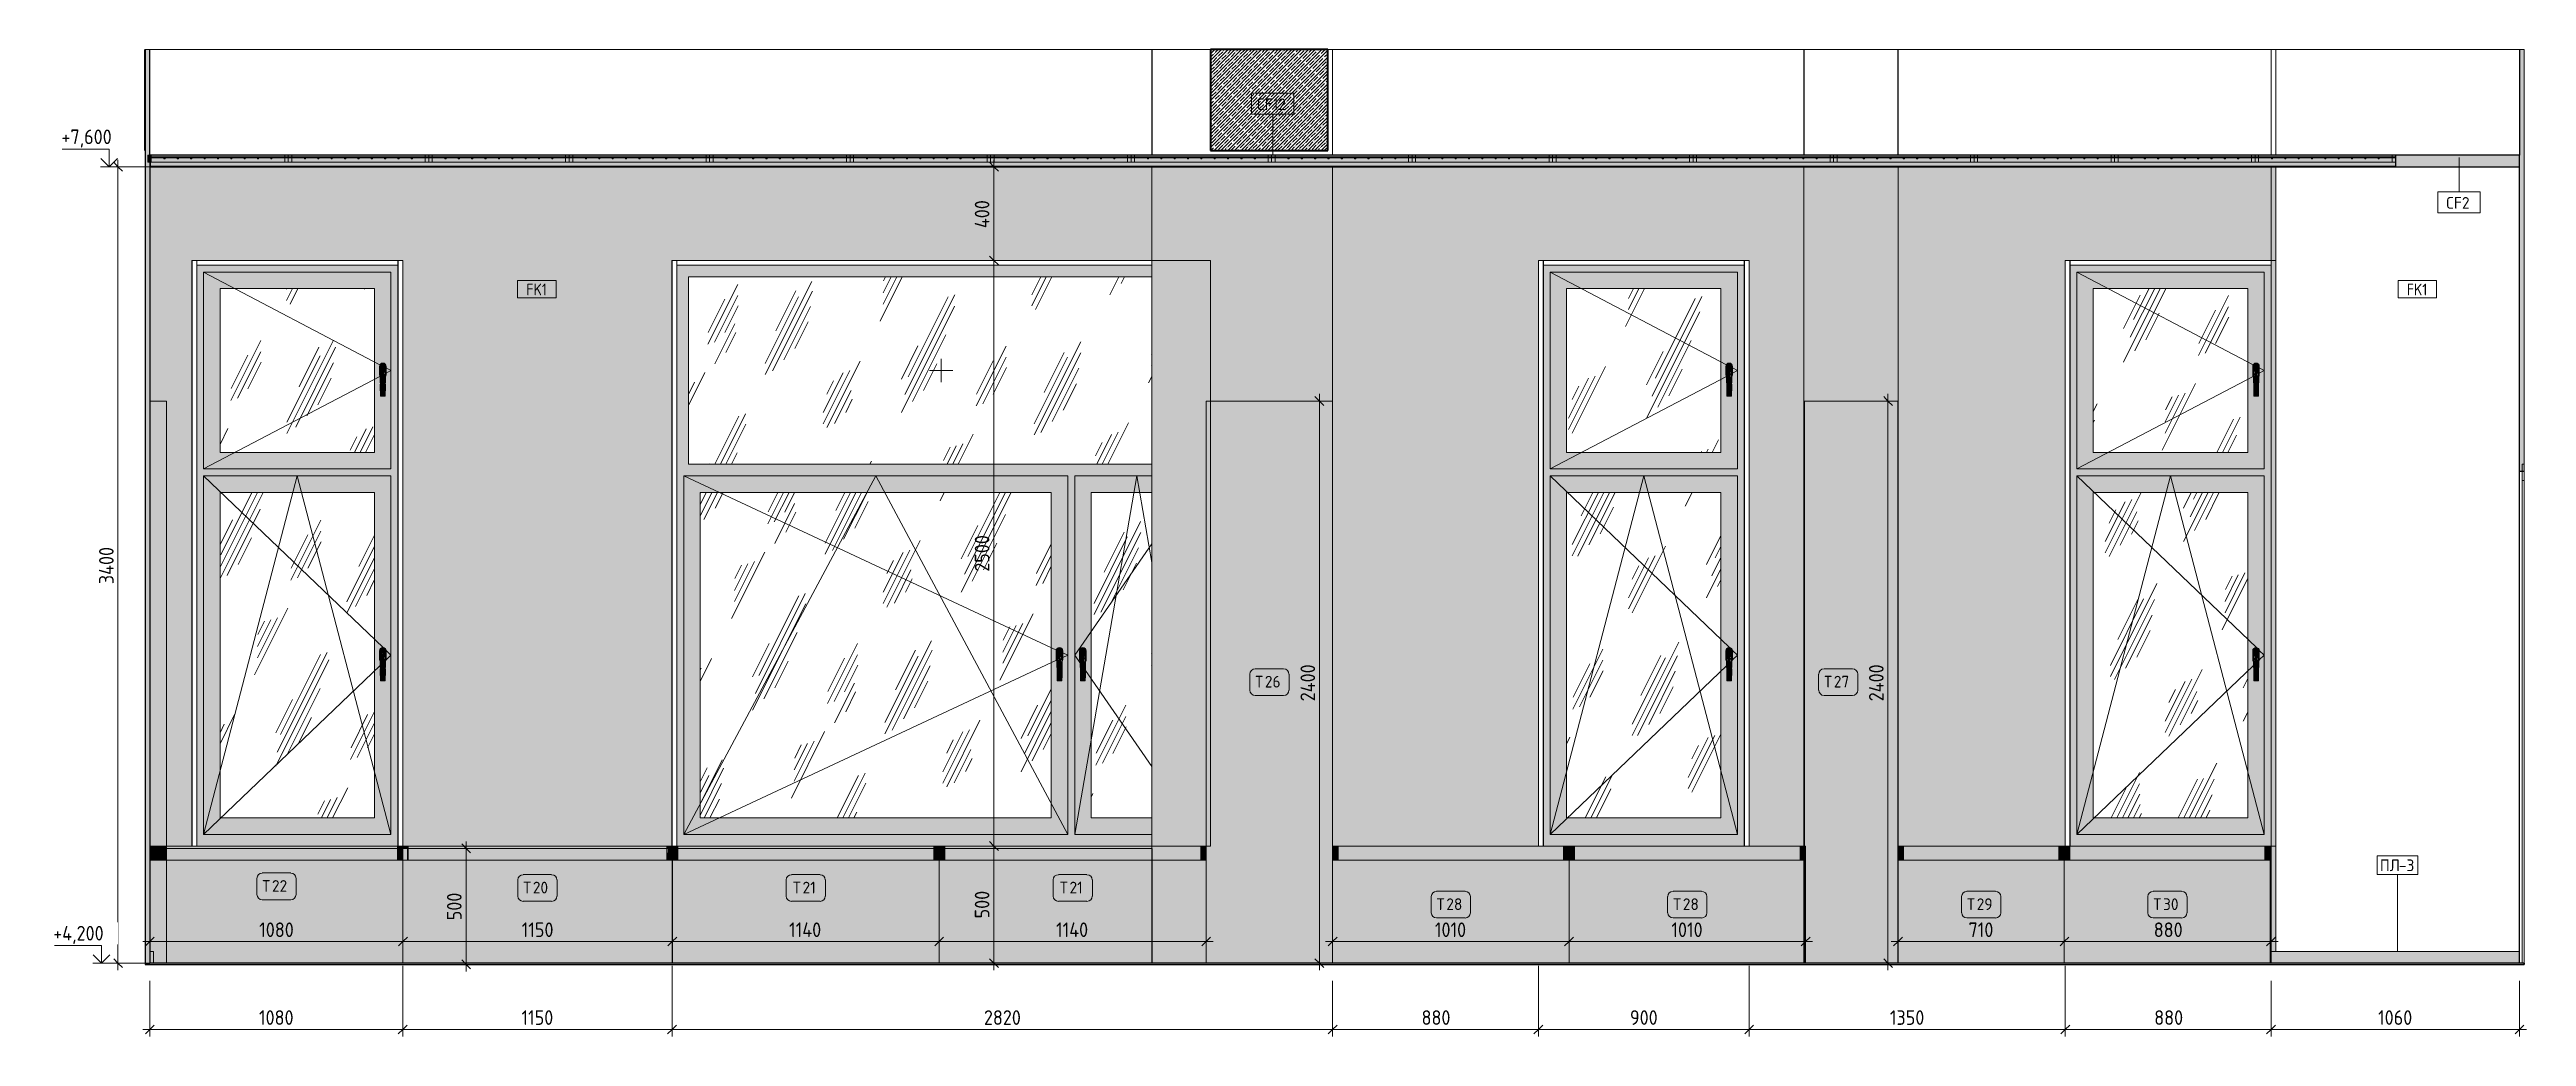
# Model space of a CAD drawing. Header units: millimetres. Extents: x 108302 to 166327, y -1987 to 21700.
# Drawn here: x 122651 to 133229, y 3887 to 8100 of the extents above; entities that cross this region are included whole.
import ezdxf

# ---------------------------------------------------------------- set-up
doc = ezdxf.new("R2010")
doc.units = ezdxf.units.MM
for name, color, linetype, lineweight in [('A-ANNO-DIMS', 7, 'Continuous', 9), ('A-ANNO-DIMS-25', 7, 'Continuous', 9), ('A-CLNG', 7, 'Continuous', 9), ('A-CLNG-IDEN', 7, 'Continuous', 9), ('A-DOOR-FRAM-1', 7, 'Continuous', 9), ('A-DOOR-FRAM-2', 7, 'Continuous', 18), ('A-FLOR', 7, 'Continuous', 9), ('A-GENM', 7, 'Continuous', 9), ('A-GENM-IDEN', 7, 'Continuous', 9), ('A-GLAZ', 7, 'Continuous', 9), ('A-WALL', 7, 'Continuous', 9), ('A-WALL-IDEN', 7, 'Continuous', 9), ('A-WALL-PATT', 7, 'Continuous', 9), ('G-ANNO-DIMS', 7, 'Continuous', 9), ('G-ANNO-DIMS-1', 7, 'Continuous', 20), ('I-FURN-IDEN', 7, 'Continuous', 9), ('I-WALL', 7, 'Continuous', 9)]:
    doc.layers.add(name, color=color, linetype=linetype, lineweight=lineweight)
for name, color, linetype, lineweight, true_color in [('A-CLNG-1', 7, 'Continuous', 9, 0x787878), ('A-CLNG-FNSH-1', 251, 'Continuous', 30, 0x505050), ('A-CLNG-FNSH-2', 7, 'Continuous', 30, 0x3c3c3c), ('A-FLOR-1', 7, 'Continuous', 9, 0x787878), ('A-FLOR-FNSH-1', 7, 'Continuous', 40, 0x3c3c3c), ('A-FLOR-FNSH-2', 7, 'Continuous', 30, 0x3c3c3c), ('A-WALL-4', 7, 'Continuous', 30, 0x3c3c3c), ('A-WALL-FNSH-2', 251, 'Continuous', 30, 0x505050), ('A-WALL-FNSH-3', 7, 'Continuous', 30, 0x3c3c3c), ('I-FURN-10', 7, 'Continuous', 9, 0xe9e9e3), ('I-FURN-11', 7, 'Continuous', 9, 0xd2d2ce), ('I-FURN-12', 7, 'Continuous', 9, 0xb8b8b6), ('I-FURN-13', 7, 'Continuous', 9, 0x9e9e9e), ('I-FURN-2', 7, 'Continuous', 9, 0xacacac), ('I-FURN-4', 7, 'Continuous', 9, 0xc0c0c0), ('I-FURN-5', 7, 'Continuous', 9, 0xc2c2c0), ('I-FURN-6', 7, 'Continuous', 9, 0xd0d0ce), ('I-FURN-8', 7, 'Continuous', 9, 0xdbdbd7), ('I-FURN-9', 7, 'Continuous', 9, 0xe3e3de), ('I-WALL-1', 7, 'Continuous', 9, 0x787878)]:
    doc.layers.add(name, color=color, linetype=linetype, lineweight=lineweight, true_color=true_color)
doc.layers.add('I-FURN-3', color=7, linetype='Continuous', lineweight=9, true_color=0x7f7f7f, transparency=0.7)
doc.layers.add('I-FURN-7', color=7, linetype='Continuous', lineweight=9, true_color=0xf7f7ef, transparency=0.7)
doc.styles.add('GOST Common_1', font='GOST_Common.ttf', dxfattribs={"width": 0.9, "height": 50})
doc.styles.add('GOST Common_2', font='GOST_Common.ttf', dxfattribs={"height": 50})
doc.styles.add('ISOCPEUR_1', font='isocpeur.ttf', dxfattribs={"width": 0.9, "height": 62.5})
doc.dimstyles.new('ISO-2_5_0_9К_БОЛЬШОЙ_1', dxfattribs={"dimscale": 304.8, "dimtxt": 62.248823, "dimasz": 0.123031, "dimexe": 0.098425, "dimexo": 0.246063, "dimgap": 0, "dimtad": 1, "dimdec": 0, "dimrnd": 10, "dimzin": 0, "dimdsep": 46, "dimtxsty": 'ISOCPEUR_1', "dimblk1": 'OBLIQUE', "dimblk2": 'OBLIQUE', "dimsah": 1, "dimcen": 0.09, "dimdle": 0.098425, "dimazin": 0, "dimtfac": 1, "dimtdec": 4, "dimtix": 1, "dimtmove": 0, "dimatfit": 3, "dimfxl": 1, "dimtvp": 1, "dimtolj": 1, "dimtzin": 0, "dimarcsym": 2})
pattern_1 = [(63.435, (63.5, 31.75), (-255.5833, 766.7475), [317.5, -190.5, 317.5, -190.5, -403.903]), (63.435, (63.5, 31.75), (-255.5833, 766.7475), [-1016, 127, -276.903]), (63.435, (47.6, 47.6), (-255.5833, 766.7475), [254, -317.5, 190.5, -190.5, -467.403]), (63.435, (47.6, 47.6), (-255.5833, 766.7475), [-952.5, 222.25, -245.153]), (63.435, (47.6, 95.25), (-255.5833, 766.7475), [190.5, -381, 127, -190.5, -530.903]), (63.435, (47.6, 95.25), (-255.5833, 766.7475), [-889, 285.75, -245.153]), (63.435, (95.25, 47.6), (-255.5833, 766.7475), [190.5, -381, 158.75, -6404.653]), (63.435, (142.9, 95.25), (-255.5833, 766.7475), [95.25, -476.25, 63.5, -6499.903]), (63.435, (63.5, 174.6), (-255.5833, 766.7475), [63.5, -476.25, 63.5, -254, -562.653]), (63.435, (63.5, 174.6), (-255.5833, 766.7475), [-857.25, 158.75, -403.903]), (63.435, (349.25, 127), (-255.5833, 766.7475), [317.5, -476.25, 381, -251.503]), (63.435, (349.25, 79.4), (-255.5833, 766.7475), [444.5, -317.5, 476.25, -188.003]), (63.435, (381, 95.25), (-255.5833, 766.7475), [508, -254, 381, -276.903]), (63.435, (428.6, 142.9), (-255.5833, 766.7475), [317.5, -444.5, 254, -403.903]), (63.435, (381, 238.1), (-255.5833, 766.7475), [158.75, -635, 190.5, -435.653]), (63.435, (476.25, 190.5), (-255.5833, 766.7475), [127, -635, 127, -530.903])]
pattern_2 = [(0, (12008.773, 0), (30.48, 7.62), [2.515, -20.345, 2.515, -20.345, -121.92]), (0, (12008.773, 0), (30.48, 7.62), [-45.72, 2.515, -43.205, 2.515, -20.345, -53.34]), (0, (12008.773, 0), (30.48, 7.62), [-114.3, 2.515, -12.725, 2.515, -35.585]), (120, (12020.203, 3.81), (-21.8391136, 22.5864543), [2.515, -20.345, 2.515, -20.345, -121.92]), (120, (12020.203, 3.81), (-21.8391136, 22.5864543), [-45.72, 2.515, -43.205, 2.515, -20.345, -53.34]), (120, (12020.203, 3.81), (-21.8391136, 22.5864543), [-114.3, 2.515, -12.725, 2.515, -35.585]), (240, (12024.013, 19.05), (-8.6408864, -30.2064543), [2.515, -20.345, 2.515, -20.345, -121.92]), (240, (12024.013, 19.05), (-8.6408864, -30.2064543), [-45.72, 2.515, -43.205, 2.515, -20.345, -53.34]), (240, (12024.013, 19.05), (-8.6408864, -30.2064543), [-114.3, 2.515, -12.725, 2.515, -35.585])]

msp = doc.modelspace()

# ---------------------------------------------------------------- texts
at = {"layer": 'A-CLNG-IDEN', "char_height": 50, "attachment_point": 1, "style": 'GOST Common_2'}
for s, insert, width in [('CF12', (127805.8, 7891.7), 162.342), ('CF2', (132884.8, 7470.9), 132.278)]:
    msp.add_mtext(s, dxfattribs=dict(at, insert=insert, width=width))
at = {"layer": 'A-GENM-IDEN', "char_height": 50, "attachment_point": 1, "style": 'GOST Common_2'}
for s, insert, width in [('ПЛ', (132602.8, 4642.8), 98.207), ('-3', (132683.9, 4642.8), 86.181)]:
    msp.add_mtext(s, dxfattribs=dict(at, insert=insert, width=width))
at = {"layer": 'A-WALL-IDEN', "char_height": 50, "width": 111.835, "attachment_point": 1, "style": 'GOST Common_1'}
for insert in [(124686.9, 7101.2), (132717.6, 7101.2)]:
    msp.add_mtext('FK1', dxfattribs=dict(at, insert=insert))
at = {"layer": 'I-FURN-IDEN', "char_height": 50, "attachment_point": 1, "style": 'GOST Common_2'}
for s, insert, width in [('\\fGOST Common|b0|i0|c204|p34|;Т', (127799.5, 5426.8), 50.105), ('26', (127840.8, 5426.8), 88.186), ('\\fGOST Common|b0|i0|c204|p34|;Т', (130229.3, 5426.8), 50.105), ('27', (130270.6, 5426.8), 88.186), ('\\fGOST Common|b0|i0|c204|p34|;Т', (123559.1, 4554.6), 50.105), ('22', (123600.5, 4554.6), 88.186), ('\\fGOST Common|b0|i0|c204|p34|;Т', (124673.2, 4547.8), 50.105), ('20', (124714.6, 4547.8), 88.186), ('\\fGOST Common|b0|i0|c204|p34|;Т', (125825.2, 4547.8), 50.105), ('21', (125866.6, 4547.8), 74.156), ('\\fGOST Common|b0|i0|c204|p34|;Т', (126965.2, 4547.8), 50.105), ('21', (127006.6, 4547.8), 74.156), ('\\fGOST Common|b0|i0|c204|p34|;Т', (128574.5, 4476.8), 50.105), ('28', (128615.8, 4476.8), 88.186), ('\\fGOST Common|b0|i0|c204|p34|;Т', (129584.5, 4476.8), 50.105), ('28', (129625.8, 4476.8), 88.186), ('\\fGOST Common|b0|i0|c204|p34|;Т', (130839.5, 4476.8), 50.105), ('29', (130880.9, 4476.8), 88.186), ('\\fGOST Common|b0|i0|c204|p34|;Т', (131635.4, 4476.8), 50.105), ('30', (131676.7, 4476.8), 86.181)]:
    msp.add_mtext(s, dxfattribs=dict(at, insert=insert, width=width))

# ---------------------------------------------------------------- blocks, each defined once
blk = doc.blocks.new('120_Окно_СКБ_1Ст - 120_Окно_СКБ_1Ст 900х2500_h_ с форточкой-22877787-Развертка 2_47-1')
at = {"layer": 'A-GLAZ'}
h = blk.add_hatch(color=256, dxfattribs=at)
h.paths.add_polyline_path([(111250, 4700), (111250, 7200), (111250, 7200), (111250, 4700)])
h.paths.add_polyline_path([(112080, 4700), (112129, 4700), (112129, 7180), (111271, 7180), (111271, 4700), (112030, 4700)])
h.paths.add_polyline_path([(111843, 4750), (111300, 4750), (111300, 6280), (112100, 6280), (112100, 4750), (112002, 4750)])
h.paths.add_polyline_path([(111604, 6310), (111300, 6310), (111300, 7150), (112100, 7150), (112100, 6310), (111685, 6310)])
h = blk.add_hatch(color=256, dxfattribs=at)
h.paths.add_polyline_path([(112030, 6310), (112100, 6310), (112100, 7150), (111300, 7150), (111300, 6310), (112002, 6310)])
h.paths.add_polyline_path([(111370, 6380), (111370, 7080), (112030, 7080), (112030, 6380), (111576, 6380)])
h.paths.add_polyline_path([(112072, 6620), (112056, 6621), (112055, 6621), (112055, 6622), (112054, 6704), (112053, 6705), (112051, 6708), (112051, 6712), (112051, 6748), (112051, 6752), (112053, 6755), (112055, 6758), (112058, 6760), (112061, 6762), (112065, 6762), (112069, 6762), (112072, 6760), (112075, 6758), (112077, 6755), (112079, 6752), (112079, 6748), (112079, 6712), (112079, 6708), (112077, 6705), (112076, 6704), (112076, 6680), (112075, 6621), (112074, 6621), (112073, 6621)])
h = blk.add_hatch(dxfattribs=at)
h.set_pattern_fill('FP_14', color=256, style=0, pattern_type=2)
h.set_pattern_definition(pattern_1)
h.paths.add_polyline_path([(111576, 6380), (112030, 6380), (112030, 7080), (111370, 7080), (111370, 6380)])
h = blk.add_hatch(color=256, dxfattribs=at)
h.paths.add_polyline_path([(112053, 6730), (112053, 6732), (112053, 6730)])
h.paths.add_polyline_path([(112054, 6704), (112053, 6730), (112053, 6734), (112053, 6734), (112053, 6734), (112054, 6736), (112054, 6737), (112056, 6740), (112057, 6739), (112057, 6740), (112057, 6740), (112059, 6741), (112062, 6742), (112066, 6742), (112070, 6742), (112073, 6740), (112075, 6738), (112076, 6736), (112077, 6734), (112077, 6734), (112077, 6732), (112077, 6730), (112076, 6719), (112076, 6704), (112077, 6705), (112079, 6709), (112079, 6713), (112079, 6748), (112079, 6752), (112077, 6755), (112075, 6758), (112072, 6760), (112069, 6762), (112065, 6762), (112061, 6762), (112058, 6760), (112055, 6758), (112053, 6755), (112051, 6752), (112051, 6748), (112051, 6712), (112051, 6708), (112053, 6705), (112054, 6704)])
for points in [[(112054, 6701), (112055, 6702), (112057, 6702), (112058, 6702), (112060, 6726), (112061, 6732), (112063, 6739), (112063, 6742), (112060, 6742), (112057, 6740), (112057, 6740), (112057, 6740), (112057, 6739), (112056, 6739), (112055, 6738), (112054, 6736), (112053, 6735), (112053, 6734), (112053, 6734), (112053, 6730), (112053, 6725), (112054, 6701)], [(112058, 6620), (112058, 6702), (112055, 6702), (112054, 6701), (112055, 6621), (112056, 6621), (112057, 6621)], [(112064, 6702), (112072, 6702), (112070, 6726), (112069, 6734), (112068, 6739), (112066, 6742), (112064, 6742), (112063, 6740), (112062, 6738), (112061, 6732), (112059, 6719), (112058, 6702), (112063, 6702)], [(112062, 6620), (112072, 6620), (112072, 6702), (112058, 6702), (112058, 6620)], [(112072, 6620), (112074, 6621), (112075, 6621), (112075, 6622), (112076, 6701), (112074, 6702), (112072, 6702), (112072, 6627)], [(112076, 6700), (112076, 6700), (112076, 6700)], [(112054, 5486), (112055, 5487), (112057, 5487), (112058, 5487), (112060, 5511), (112061, 5517), (112062, 5524), (112063, 5527), (112060, 5527), (112057, 5525), (112057, 5525), (112057, 5525), (112057, 5524), (112056, 5524), (112055, 5523), (112054, 5521), (112053, 5520), (112053, 5519), (112053, 5519), (112053, 5515), (112053, 5510), (112054, 5486)], [(112058, 5487), (112072, 5487), (112070, 5511), (112069, 5519), (112068, 5524), (112066, 5527), (112064, 5527), (112063, 5525), (112062, 5522), (112061, 5517), (112059, 5504), (112058, 5488)], [(112058, 5405), (112058, 5487), (112055, 5487), (112054, 5486), (112055, 5406), (112056, 5406), (112057, 5406)], [(112072, 5405), (112072, 5487), (112058, 5487), (112058, 5405), (112069, 5405)], [(112072, 5405), (112074, 5406), (112075, 5406), (112075, 5407), (112076, 5486), (112074, 5487), (112072, 5487), (112072, 5412)], [(112076, 5485), (112076, 5485), (112076, 5485)]]:
    blk.add_hatch(color=256, dxfattribs=at).paths.add_polyline_path(points)
h = blk.add_hatch(color=256, dxfattribs=at)
h.paths.add_polyline_path([(112076, 6701), (112077, 6727), (112077, 6733), (112077, 6734), (112077, 6734), (112075, 6738), (112074, 6740), (112071, 6741), (112068, 6742), (112066, 6742), (112067, 6740), (112068, 6739), (112069, 6732), (112071, 6720), (112072, 6702), (112075, 6702), (112076, 6701)])
h.paths.add_polyline_path([(112076, 6735), (112076, 6736), (112076, 6735)])
h = blk.add_hatch(color=256, dxfattribs=at)
h.paths.add_polyline_path([(111320, 4750), (112100, 4750), (112100, 6280), (111300, 6280), (111300, 4750)])
h.paths.add_polyline_path([(112030, 4820), (111370, 4820), (111370, 6210), (112030, 6210), (112030, 4927)])
h.paths.add_polyline_path([(112069, 5405), (112056, 5406), (112055, 5406), (112055, 5407), (112054, 5489), (112053, 5490), (112051, 5493), (112051, 5497), (112051, 5533), (112052, 5537), (112053, 5540), (112055, 5543), (112058, 5545), (112062, 5547), (112065, 5547), (112069, 5547), (112072, 5545), (112075, 5543), (112077, 5540), (112079, 5537), (112079, 5533), (112079, 5497), (112079, 5493), (112077, 5490), (112076, 5489), (112076, 5465), (112075, 5406), (112074, 5406), (112072, 5405)])
h = blk.add_hatch(dxfattribs=at)
h.set_pattern_fill('FP_14', color=256, style=0, pattern_type=2)
h.set_pattern_definition(pattern_1)
h.paths.add_polyline_path([(111685, 4820), (112030, 4820), (112030, 6210), (111370, 6210), (111370, 4820)])
h = blk.add_hatch(color=256, dxfattribs=at)
h.paths.add_polyline_path([(112053, 5515), (112053, 5517), (112053, 5515)])
h.paths.add_polyline_path([(112054, 5489), (112053, 5515), (112053, 5519), (112053, 5519), (112053, 5519), (112054, 5521), (112055, 5523), (112056, 5525), (112057, 5524), (112057, 5525), (112057, 5525), (112059, 5526), (112062, 5527), (112066, 5527), (112070, 5527), (112073, 5525), (112075, 5523), (112076, 5521), (112077, 5519), (112077, 5519), (112077, 5517), (112077, 5515), (112076, 5504), (112076, 5489), (112077, 5490), (112079, 5494), (112079, 5498), (112079, 5533), (112078, 5537), (112077, 5540), (112075, 5543), (112072, 5545), (112069, 5547), (112065, 5547), (112061, 5547), (112058, 5545), (112055, 5543), (112053, 5540), (112051, 5537), (112051, 5533), (112051, 5497), (112051, 5493), (112053, 5490), (112054, 5489)])
h = blk.add_hatch(color=256, dxfattribs=at)
h.paths.add_polyline_path([(112076, 5486), (112077, 5512), (112077, 5518), (112077, 5519), (112077, 5519), (112075, 5523), (112074, 5524), (112071, 5526), (112068, 5527), (112066, 5527), (112067, 5525), (112068, 5522), (112069, 5517), (112071, 5505), (112072, 5487), (112075, 5487), (112076, 5486)])
h.paths.add_polyline_path([(112076, 5520), (112076, 5521), (112076, 5520)])
for p, q in [((111250, 4700), (111250, 7200)), ((111250, 7200), (112150, 7200)), ((112150, 7200), (112150, 4700)), ((111300, 6310), (111300, 7150)), ((112100, 7150), (111300, 7150)), ((111300, 7150), (112053, 6755)), ((112100, 7150), (112100, 6310)), ((111370, 7080), (111370, 6380)), ((111370, 7080), (112030, 7080)), ((112030, 6380), (112030, 7080)), ((112053, 6705), (111300, 6310)), ((112051, 6748), (112051, 6712)), ((112051, 6748), (112051, 6712)), ((112053, 6729), (112053, 6731)), ((112055, 6622), (112054, 6731)), ((112054, 6701), (112054, 6700)), ((112054, 6700), (112054, 6701)), ((112054, 6700), (112054, 6700)), ((112056, 6702), (112057, 6702)), ((112057, 6702), (112058, 6702)), ((112072, 6702), (112058, 6702)), ((112058, 6702), (112072, 6702)), ((112066, 6742), (112064, 6742)), ((112064, 6742), (112066, 6742)), ((112064, 6742), (112066, 6742)), ((112072, 6702), (112073, 6702)), ((112073, 6702), (112074, 6702)), ((112076, 6731), (112075, 6622)), ((112076, 6700), (112076, 6701)), ((112076, 6701), (112076, 6700)), ((112078, 6731), (112078, 6729)), ((112079, 6712), (112079, 6748)), ((112079, 6712), (112079, 6748)), ((112079, 6741), (112100, 6730)), ((112100, 6730), (112079, 6719)), ((112072, 6620), (112058, 6620)), ((112072, 6620), (112058, 6620)), ((111370, 6380), (112030, 6380)), ((112100, 6310), (111300, 6310)), ((111300, 4750), (111300, 6280)), ((112100, 6280), (111300, 6280)), ((111300, 4750), (111700, 6280)), ((111300, 6280), (112067, 5547)), ((112100, 4750), (111700, 6280)), ((112100, 6280), (112100, 4750)), ((111370, 6210), (111370, 4820)), ((111370, 6210), (112030, 6210)), ((112030, 4820), (112030, 6210)), ((112051, 5533), (112051, 5497)), ((112051, 5533), (112051, 5497)), ((112053, 5514), (112053, 5516)), ((112055, 5407), (112054, 5516)), ((112066, 5527), (112064, 5527)), ((112064, 5527), (112066, 5527)), ((112064, 5527), (112066, 5527)), ((112076, 5516), (112075, 5407)), ((112078, 5516), (112078, 5514)), ((112079, 5535), (112100, 5515)), ((112079, 5497), (112079, 5533)), ((112079, 5497), (112079, 5533)), ((112100, 5515), (112079, 5495)), ((112054, 5471), (111300, 4750)), ((112054, 5486), (112054, 5485)), ((112054, 5485), (112054, 5486)), ((112054, 5485), (112054, 5485)), ((112056, 5487), (112057, 5487)), ((112057, 5487), (112058, 5487)), ((112072, 5487), (112058, 5487)), ((112058, 5487), (112072, 5487)), ((112072, 5405), (112058, 5405)), ((112072, 5405), (112058, 5405)), ((112072, 5487), (112073, 5487)), ((112073, 5487), (112074, 5487)), ((112076, 5485), (112076, 5486)), ((112076, 5486), (112076, 5485)), ((111370, 4820), (112030, 4820)), ((112150, 4700), (111250, 4700)), ((112100, 4750), (111300, 4750))]:
    blk.add_line(p, q, dxfattribs=at)
at = {"layer": 'A-GLAZ', "flags": 128}
for points in [[(112053, 6731), (112053, 6734), (112054, 6737), (112056, 6739), (112058, 6741), (112061, 6742), (112064, 6742)], [(112053, 6725), (112053, 6726), (112053, 6729)], [(112053, 6726), (112053, 6725), (112053, 6719), (112054, 6712), (112054, 6709)], [(112058, 6702), (112057, 6702), (112056, 6702), (112055, 6702), (112055, 6702), (112054, 6701), (112054, 6701)], [(112054, 6701), (112054, 6701), (112055, 6702)], [(112055, 6622), (112054, 6663), (112054, 6672)], [(112055, 6702), (112055, 6702), (112056, 6702)], [(112066, 6742), (112069, 6742), (112072, 6741)], [(112072, 6741), (112074, 6739), (112076, 6737), (112077, 6734), (112078, 6731)], [(112076, 6701), (112076, 6701), (112075, 6702), (112075, 6702), (112074, 6702), (112073, 6702), (112072, 6702)], [(112074, 6702), (112075, 6702), (112075, 6702)], [(112075, 6702), (112076, 6701), (112076, 6701)], [(112075, 6622), (112076, 6663), (112076, 6672)], [(112077, 6726), (112077, 6725), (112077, 6719), (112076, 6712), (112076, 6709)], [(112078, 6729), (112077, 6726), (112077, 6725)], [(112058, 6620), (112057, 6621), (112057, 6621), (112056, 6621), (112055, 6621), (112055, 6621), (112055, 6622)], [(112075, 6622), (112075, 6621), (112075, 6621), (112074, 6621), (112073, 6621), (112073, 6621), (112072, 6620)], [(112053, 5516), (112053, 5519), (112054, 5522), (112056, 5524), (112058, 5526), (112061, 5527), (112064, 5527)], [(112053, 5510), (112053, 5511), (112053, 5514)], [(112053, 5511), (112053, 5510), (112053, 5504), (112054, 5497), (112054, 5494)], [(112066, 5527), (112069, 5527), (112072, 5526), (112074, 5524), (112076, 5522), (112077, 5519), (112078, 5516)], [(112077, 5511), (112077, 5510), (112077, 5504), (112076, 5497), (112076, 5494)], [(112078, 5514), (112077, 5511), (112077, 5510)], [(112058, 5487), (112057, 5487), (112056, 5487), (112055, 5487), (112055, 5487), (112054, 5486), (112054, 5486)], [(112054, 5486), (112054, 5486), (112055, 5487)], [(112055, 5407), (112054, 5448), (112054, 5457)], [(112055, 5487), (112055, 5487), (112056, 5487)], [(112058, 5405), (112057, 5406), (112057, 5406), (112056, 5406), (112055, 5406), (112055, 5406), (112055, 5407)], [(112076, 5486), (112076, 5486), (112075, 5487), (112075, 5487), (112074, 5487), (112073, 5487), (112072, 5487)], [(112075, 5407), (112075, 5406), (112075, 5406), (112074, 5406), (112073, 5406), (112073, 5406), (112072, 5405)], [(112074, 5487), (112075, 5487), (112075, 5487)], [(112075, 5487), (112076, 5486), (112076, 5486)], [(112075, 5407), (112076, 5448), (112076, 5457)]]:
    blk.add_lwpolyline(points, dxfattribs=at)
at = {"layer": 'A-GLAZ'}
for centre, radius, start, end in [((112065, 6748), 14, 0, 180), ((112065, 6748), 14, 0, 180), ((112065, 6712), 14, 180, 217.3919), ((112065, 6712), 14, 180, 217.174), ((112064, 6731), 11.5, 90.2744, 204.8614), ((112064, 6731), 10.5, 90.2744, 181.3109), ((112066, 6731), 11.5, 335.1322, 89.7256), ((112066, 6731), 10.5, 0.0023, 89.7256), ((112065, 6712), 14, 322.6053, 0), ((112065, 6712), 14, 322.826, 0), ((112065, 5533), 14, 0, 180), ((112065, 5533), 14, 0, 180), ((112064, 5516), 11.5, 90.2744, 204.8614), ((112064, 5516), 10.5, 90.2744, 181.3109), ((112066, 5516), 11.5, 335.1322, 89.7256), ((112066, 5516), 10.5, 0.0023, 89.7256), ((112065, 5497), 14, 180, 217.3919), ((112065, 5497), 14, 180, 217.174), ((112065, 5497), 14, 322.6053, 0), ((112065, 5497), 14, 322.826, 0)]:
    blk.add_arc(centre, radius, start, end, dxfattribs=at)
for centre, start_param, end_param in [((112058, 6622), 3.142903, 4.711079), ((112072, 6622), 4.713699, 6.278048), ((112058, 5407), 3.142903, 4.711079), ((112072, 5407), 4.713699, 6.278048)]:
    blk.add_ellipse(centre, major_axis=(3, 0), ratio=0.374607, start_param=start_param, end_param=end_param, dxfattribs=at)
blk = doc.blocks.new('120_Окно_СКБ_1Ст - 120_Окно_СКБ_1Ст 900х2500_h_ с форточкой-V8-Развертка 2_47-1')
at = {"layer": 'A-GLAZ'}
h = blk.add_hatch(color=256, dxfattribs=at)
h.paths.add_polyline_path([(119271, 4700), (120129, 4700), (120129, 7180), (119271, 7180), (119271, 4702)])
h.paths.add_polyline_path([(119370, 4750), (119300, 4750), (119300, 6280), (120100, 6280), (120100, 4750), (119843, 4750)])
h.paths.add_polyline_path([(119300, 6310), (119300, 7150), (120100, 7150), (120100, 6310), (119316, 6310)])
h = blk.add_hatch(color=256, dxfattribs=at)
h.paths.add_polyline_path([(119320, 6310), (120100, 6310), (120100, 7150), (119300, 7150), (119300, 6310), (119316, 6310)])
h.paths.add_polyline_path([(119370, 6380), (119370, 7080), (120030, 7080), (120030, 6380), (119940, 6380)])
h.paths.add_polyline_path([(120072, 6620), (120056, 6621), (120055, 6621), (120055, 6622), (120054, 6704), (120053, 6705), (120052, 6708), (120051, 6712), (120051, 6748), (120052, 6752), (120053, 6755), (120055, 6758), (120058, 6760), (120062, 6762), (120065, 6762), (120069, 6762), (120072, 6760), (120075, 6758), (120077, 6755), (120079, 6752), (120079, 6748), (120079, 6712), (120079, 6708), (120077, 6705), (120076, 6704), (120076, 6680), (120075, 6621), (120074, 6621), (120073, 6621)])
h = blk.add_hatch(dxfattribs=at)
h.set_pattern_fill('FP_14', color=256, style=0, pattern_type=2)
h.set_pattern_definition(pattern_1)
h.paths.add_polyline_path([(120030, 6380), (120030, 7080), (119370, 7080), (119370, 6380), (119940, 6380)])
h = blk.add_hatch(color=256, dxfattribs=at)
h.paths.add_polyline_path([(120053, 6730), (120053, 6732), (120053, 6730)])
h.paths.add_polyline_path([(120054, 6704), (120053, 6730), (120053, 6734), (120053, 6734), (120054, 6734), (120054, 6736), (120055, 6737), (120057, 6740), (120057, 6739), (120057, 6740), (120057, 6740), (120059, 6741), (120062, 6742), (120066, 6742), (120070, 6742), (120073, 6740), (120075, 6738), (120077, 6736), (120077, 6734), (120077, 6734), (120077, 6732), (120077, 6730), (120077, 6719), (120076, 6704), (120077, 6705), (120079, 6709), (120079, 6713), (120079, 6748), (120079, 6752), (120077, 6755), (120075, 6758), (120072, 6760), (120069, 6762), (120065, 6762), (120062, 6762), (120058, 6760), (120055, 6758), (120053, 6755), (120052, 6752), (120051, 6748), (120051, 6712), (120052, 6708), (120053, 6705), (120054, 6704)])
for points in [[(120054, 6701), (120055, 6702), (120057, 6702), (120058, 6702), (120060, 6726), (120061, 6732), (120063, 6739), (120064, 6742), (120060, 6742), (120058, 6740), (120057, 6740), (120057, 6740), (120057, 6739), (120056, 6739), (120055, 6738), (120054, 6736), (120054, 6735), (120053, 6734), (120053, 6734), (120053, 6730), (120053, 6725), (120054, 6701)], [(120058, 6620), (120058, 6702), (120055, 6702), (120054, 6701), (120055, 6621), (120056, 6621), (120057, 6621)], [(120065, 6702), (120072, 6702), (120070, 6726), (120069, 6734), (120068, 6739), (120066, 6742), (120064, 6742), (120063, 6740), (120062, 6737), (120061, 6732), (120060, 6719), (120058, 6702), (120065, 6702)], [(120072, 6620), (120072, 6702), (120058, 6702), (120058, 6620), (120072, 6620)], [(120072, 6620), (120074, 6621), (120075, 6621), (120075, 6622), (120076, 6701), (120075, 6702), (120072, 6702), (120072, 6627)], [(120076, 6700), (120076, 6700), (120076, 6700)], [(120054, 5486), (120055, 5487), (120057, 5487), (120058, 5487), (120060, 5511), (120061, 5517), (120063, 5524), (120064, 5527), (120060, 5527), (120058, 5525), (120057, 5525), (120057, 5525), (120057, 5524), (120056, 5524), (120055, 5523), (120054, 5521), (120054, 5520), (120053, 5519), (120053, 5519), (120053, 5515), (120053, 5510), (120054, 5486)], [(120058, 5487), (120072, 5487), (120070, 5511), (120069, 5519), (120068, 5524), (120066, 5527), (120064, 5527), (120063, 5525), (120062, 5521), (120061, 5517), (120060, 5504), (120058, 5488)], [(120058, 5405), (120058, 5487), (120055, 5487), (120054, 5486), (120055, 5406), (120056, 5406), (120057, 5406)], [(120069, 5405), (120072, 5405), (120072, 5487), (120058, 5487), (120058, 5405), (120066, 5405)], [(120072, 5405), (120074, 5406), (120075, 5406), (120075, 5407), (120076, 5486), (120075, 5487), (120072, 5487), (120072, 5412)], [(120076, 5485), (120076, 5485), (120076, 5485)]]:
    blk.add_hatch(color=256, dxfattribs=at).paths.add_polyline_path(points)
h = blk.add_hatch(color=256, dxfattribs=at)
h.paths.add_polyline_path([(120076, 6701), (120077, 6727), (120077, 6733), (120077, 6734), (120077, 6734), (120076, 6738), (120074, 6740), (120071, 6741), (120068, 6742), (120066, 6742), (120068, 6740), (120068, 6739), (120069, 6732), (120071, 6720), (120073, 6702), (120076, 6702), (120076, 6701)])
h.paths.add_polyline_path([(120077, 6735), (120076, 6736), (120077, 6735)])
h = blk.add_hatch(color=256, dxfattribs=at)
h.paths.add_polyline_path([(119300, 4750), (120100, 4750), (120100, 6280), (119300, 6280), (119300, 5171)])
h.paths.add_polyline_path([(119940, 4820), (119370, 4820), (119370, 6210), (120030, 6210), (120030, 4820)])
h.paths.add_polyline_path([(120072, 5405), (120056, 5406), (120055, 5406), (120055, 5407), (120054, 5489), (120053, 5490), (120052, 5493), (120051, 5497), (120051, 5533), (120052, 5537), (120053, 5540), (120055, 5543), (120058, 5545), (120062, 5547), (120065, 5547), (120069, 5547), (120072, 5545), (120075, 5543), (120077, 5540), (120079, 5537), (120079, 5533), (120079, 5497), (120079, 5493), (120077, 5490), (120076, 5489), (120076, 5465), (120075, 5406), (120074, 5406), (120073, 5406)])
h = blk.add_hatch(dxfattribs=at)
h.set_pattern_fill('FP_14', color=256, style=0, pattern_type=2)
h.set_pattern_definition(pattern_1)
h.paths.add_polyline_path([(120030, 4820), (120030, 6210), (119370, 6210), (119370, 4820), (119940, 4820)])
h = blk.add_hatch(color=256, dxfattribs=at)
h.paths.add_polyline_path([(120053, 5515), (120053, 5517), (120053, 5515)])
h.paths.add_polyline_path([(120054, 5489), (120053, 5515), (120053, 5519), (120053, 5519), (120054, 5519), (120054, 5521), (120055, 5523), (120057, 5525), (120057, 5524), (120057, 5525), (120057, 5525), (120059, 5526), (120062, 5527), (120066, 5527), (120070, 5527), (120073, 5525), (120075, 5523), (120077, 5521), (120077, 5519), (120077, 5519), (120077, 5517), (120077, 5515), (120077, 5504), (120076, 5489), (120077, 5490), (120079, 5493), (120079, 5498), (120079, 5533), (120078, 5537), (120077, 5540), (120075, 5543), (120072, 5545), (120069, 5547), (120065, 5547), (120062, 5547), (120058, 5545), (120055, 5543), (120053, 5540), (120052, 5537), (120051, 5533), (120051, 5497), (120052, 5493), (120053, 5490), (120054, 5489)])
h = blk.add_hatch(color=256, dxfattribs=at)
h.paths.add_polyline_path([(120076, 5486), (120077, 5512), (120077, 5518), (120077, 5519), (120077, 5519), (120076, 5523), (120074, 5524), (120071, 5526), (120068, 5527), (120066, 5527), (120067, 5525), (120068, 5522), (120069, 5517), (120071, 5505), (120073, 5487), (120076, 5487), (120076, 5486)])
h.paths.add_polyline_path([(120077, 5520), (120076, 5521), (120077, 5520)])
for p, q in [((119250, 4700), (119250, 7200)), ((119250, 7200), (120150, 7200)), ((120150, 7200), (120150, 4700)), ((119300, 6310), (119300, 7150)), ((120100, 7150), (119300, 7150)), ((119300, 7150), (120053, 6755)), ((120100, 7150), (120100, 6310)), ((119370, 7080), (119370, 6380)), ((119370, 7080), (120030, 7080)), ((120030, 6380), (120030, 7080)), ((120053, 6705), (119300, 6310)), ((120051, 6748), (120051, 6712)), ((120051, 6748), (120051, 6712)), ((120053, 6729), (120053, 6731)), ((120055, 6622), (120054, 6731)), ((120054, 6701), (120054, 6700)), ((120054, 6700), (120054, 6701)), ((120054, 6700), (120054, 6700)), ((120056, 6702), (120057, 6702)), ((120057, 6702), (120058, 6702)), ((120072, 6702), (120058, 6702)), ((120058, 6702), (120072, 6702)), ((120066, 6742), (120064, 6742)), ((120064, 6742), (120066, 6742)), ((120064, 6742), (120066, 6742)), ((120066, 6742), (120069, 6742)), ((120072, 6702), (120073, 6702)), ((120073, 6702), (120074, 6702)), ((120077, 6731), (120075, 6622)), ((120076, 6700), (120076, 6701)), ((120076, 6701), (120076, 6700)), ((120078, 6731), (120078, 6729)), ((120079, 6712), (120079, 6748)), ((120079, 6712), (120079, 6748)), ((120079, 6741), (120100, 6730)), ((120100, 6730), (120079, 6719)), ((120072, 6620), (120058, 6620)), ((120072, 6620), (120058, 6620)), ((119370, 6380), (120030, 6380)), ((120100, 6310), (119300, 6310)), ((119300, 4750), (119300, 6280)), ((120100, 6280), (119300, 6280)), ((119300, 4750), (119700, 6280)), ((119300, 6280), (120067, 5547)), ((120100, 4750), (119700, 6280)), ((120100, 6280), (120100, 4750)), ((119370, 6210), (119370, 4820)), ((119370, 6210), (120030, 6210)), ((120030, 4820), (120030, 6210)), ((120051, 5533), (120051, 5497)), ((120051, 5533), (120051, 5497)), ((120053, 5514), (120053, 5516)), ((120055, 5407), (120054, 5516)), ((120066, 5527), (120064, 5527)), ((120064, 5527), (120066, 5527)), ((120064, 5527), (120066, 5527)), ((120077, 5516), (120075, 5407)), ((120078, 5516), (120078, 5514)), ((120079, 5535), (120100, 5515)), ((120079, 5497), (120079, 5533)), ((120079, 5497), (120079, 5533)), ((120100, 5515), (120079, 5495)), ((120054, 5471), (119300, 4750)), ((120054, 5486), (120054, 5485)), ((120054, 5485), (120054, 5486)), ((120054, 5485), (120054, 5485)), ((120056, 5487), (120057, 5487)), ((120057, 5487), (120058, 5487)), ((120072, 5487), (120058, 5487)), ((120058, 5487), (120072, 5487)), ((120072, 5405), (120058, 5405)), ((120072, 5405), (120058, 5405)), ((120072, 5487), (120073, 5487)), ((120073, 5487), (120074, 5487)), ((120076, 5485), (120076, 5486)), ((120076, 5486), (120076, 5485)), ((119370, 4820), (120030, 4820)), ((120150, 4700), (119250, 4700)), ((120100, 4750), (119300, 4750))]:
    blk.add_line(p, q, dxfattribs=at)
at = {"layer": 'A-GLAZ', "flags": 128}
for points in [[(120053, 6731), (120053, 6734), (120054, 6737), (120056, 6739), (120058, 6741), (120061, 6742), (120064, 6742)], [(120053, 6725), (120053, 6726), (120053, 6729)], [(120053, 6726), (120053, 6725), (120054, 6719), (120054, 6712), (120054, 6709)], [(120058, 6702), (120057, 6702), (120056, 6702), (120055, 6702), (120055, 6702), (120054, 6701), (120054, 6701)], [(120054, 6701), (120054, 6701), (120055, 6702)], [(120055, 6702), (120055, 6702), (120056, 6702)], [(120055, 6622), (120055, 6663), (120055, 6672)], [(120069, 6742), (120072, 6741), (120074, 6739), (120076, 6737), (120077, 6734), (120078, 6731)], [(120076, 6701), (120076, 6701), (120076, 6702), (120075, 6702), (120074, 6702), (120073, 6702), (120072, 6702)], [(120074, 6702), (120075, 6702), (120076, 6702)], [(120075, 6622), (120076, 6663), (120076, 6672)], [(120077, 6726), (120077, 6725), (120077, 6719), (120077, 6712), (120076, 6709)], [(120076, 6702), (120076, 6701), (120076, 6701)], [(120078, 6729), (120077, 6726), (120077, 6725)], [(120058, 6620), (120057, 6621), (120057, 6621), (120056, 6621), (120056, 6621), (120055, 6621), (120055, 6622)], [(120075, 6622), (120075, 6621), (120075, 6621), (120074, 6621), (120074, 6621), (120073, 6621), (120072, 6620)], [(120053, 5516), (120053, 5519), (120054, 5522), (120056, 5524), (120058, 5526), (120061, 5527), (120064, 5527)], [(120053, 5510), (120053, 5511), (120053, 5514)], [(120053, 5511), (120053, 5510), (120054, 5504), (120054, 5497), (120054, 5494)], [(120066, 5527), (120069, 5527), (120072, 5526), (120074, 5524), (120076, 5522), (120077, 5519), (120078, 5516)], [(120077, 5511), (120077, 5510), (120077, 5504), (120077, 5497), (120076, 5494)], [(120078, 5514), (120077, 5511), (120077, 5510)], [(120058, 5487), (120057, 5487), (120056, 5487), (120055, 5487), (120055, 5487), (120054, 5486), (120054, 5486)], [(120054, 5486), (120054, 5486), (120055, 5487)], [(120055, 5487), (120055, 5487), (120056, 5487)], [(120055, 5407), (120055, 5448), (120055, 5457)], [(120058, 5405), (120057, 5406), (120057, 5406), (120056, 5406), (120056, 5406), (120055, 5406), (120055, 5407)], [(120076, 5486), (120076, 5486), (120076, 5487), (120075, 5487), (120074, 5487), (120073, 5487), (120072, 5487)], [(120075, 5407), (120075, 5406), (120075, 5406), (120074, 5406), (120074, 5406), (120073, 5406), (120072, 5405)], [(120074, 5487), (120075, 5487), (120076, 5487)], [(120075, 5407), (120076, 5448), (120076, 5457)], [(120076, 5487), (120076, 5486), (120076, 5486)]]:
    blk.add_lwpolyline(points, dxfattribs=at)
at = {"layer": 'A-GLAZ'}
for centre, radius, start, end in [((120065, 6748), 14, 0, 180), ((120065, 6748), 14, 0, 180), ((120065, 6712), 14, 180, 217.3919), ((120065, 6712), 14, 180, 217.174), ((120064, 6731), 11.5, 90.2744, 204.8614), ((120064, 6731), 10.5, 90.2744, 181.3109), ((120066, 6731), 11.5, 335.1322, 89.7256), ((120066, 6731), 10.5, 0.0023, 89.7256), ((120065, 6712), 14, 322.6053, 0), ((120065, 6712), 14, 322.826, 0), ((120065, 5533), 14, 0, 180), ((120065, 5533), 14, 0, 180), ((120064, 5516), 11.5, 90.2744, 204.8614), ((120064, 5516), 10.5, 90.2744, 181.3109), ((120066, 5516), 11.5, 335.1322, 89.7256), ((120066, 5516), 10.5, 0.0023, 89.7256), ((120065, 5497), 14, 180, 217.3919), ((120065, 5497), 14, 180, 217.174), ((120065, 5497), 14, 322.6053, 0), ((120065, 5497), 14, 322.826, 0)]:
    blk.add_arc(centre, radius, start, end, dxfattribs=at)
for centre, start_param, end_param in [((120058, 6622), 3.142903, 4.711079), ((120072, 6622), 4.713699, 6.278048), ((120058, 5407), 3.142903, 4.711079), ((120072, 5407), 4.713699, 6.278048)]:
    blk.add_ellipse(centre, major_axis=(3, 0), ratio=0.374607, start_param=start_param, end_param=end_param, dxfattribs=at)
blk = doc.blocks.new('110_Дверь_СКБ_1Ст_Внутренняя1 - Д-8 950x2100h_охрана-31784688-Развертка 2_47-1')
at = {"layer": 'A-DOOR-FRAM-1'}
for p, q in [((121202, 4200), (121202, 6260)), ((121210, 6250), (121210, 4214))]:
    blk.add_line(p, q, dxfattribs=at)
at = {"layer": 'A-DOOR-FRAM-2'}
for p, q in [((121202, 6330), (121202, 6260)), ((121210, 6330), (121202, 6330)), ((121202, 6260), (121210, 6260)), ((121210, 6260), (121210, 6330)), ((121211, 6300), (121210, 6300)), ((121210, 6300), (121210, 6250)), ((121210, 6250), (121211, 6250)), ((121211, 4214), (121210, 4214)), ((121210, 4214), (121210, 4200)), ((121210, 4200), (121211, 4200))]:
    blk.add_line(p, q, dxfattribs=at)
blk = doc.blocks.new('120_Окно_СКБ_2Ст_Фрамуга сверху - 120_Окно_СКБ_2Ст_2300х2500_h_ ДОО-23103760-Развертка 2_47-1')
at = {"layer": 'A-GLAZ'}
h = blk.add_hatch(color=256, dxfattribs=at)
h.paths.add_polyline_path([(113321, 4700), (115349, 4700), (115349, 4750), (115020, 4750), (115020, 6280), (115349, 6280), (115349, 6330), (113370, 6330), (113370, 7130), (115349, 7130), (115349, 7180), (113321, 7180), (113321, 4701)])
h.paths.add_polyline_path([(114467, 4750), (113350, 4750), (113350, 6280), (114990, 6280), (114990, 4750), (114493, 4750)])
h = blk.add_hatch(dxfattribs=at)
h.set_pattern_fill('FP_14', color=256, style=0, pattern_type=2)
h.set_pattern_definition(pattern_1)
h.paths.add_polyline_path([(114990, 6330), (115349, 6330), (115349, 7130), (113370, 7130), (113370, 6330), (114970, 6330)])
h = blk.add_hatch(color=256, dxfattribs=at)
h.paths.add_polyline_path([(113350, 4750), (114990, 4750), (114990, 6280), (113350, 6280), (113350, 4805)])
h.paths.add_polyline_path([(114920, 4820), (113420, 4820), (113420, 6210), (114920, 6210), (114920, 5171)])
h.paths.add_polyline_path([(114962, 5405), (114946, 5406), (114946, 5406), (114945, 5407), (114944, 5489), (114943, 5490), (114942, 5493), (114941, 5497), (114941, 5533), (114942, 5537), (114943, 5540), (114946, 5543), (114948, 5545), (114952, 5547), (114955, 5547), (114959, 5547), (114962, 5545), (114965, 5543), (114968, 5540), (114969, 5537), (114969, 5533), (114969, 5497), (114969, 5493), (114968, 5490), (114967, 5489), (114966, 5465), (114965, 5406), (114964, 5406), (114963, 5406)])
h = blk.add_hatch(color=256, dxfattribs=at)
h.paths.add_polyline_path([(115349, 4750), (115349, 4820), (115090, 4820), (115090, 6210), (115349, 6210), (115349, 6280), (115020, 6280), (115020, 4750), (115150, 4750)])
h.paths.add_polyline_path([(115056, 5405), (115046, 5406), (115046, 5406), (115045, 5407), (115044, 5489), (115043, 5490), (115042, 5493), (115041, 5497), (115041, 5533), (115042, 5537), (115043, 5540), (115046, 5543), (115048, 5545), (115052, 5547), (115055, 5547), (115059, 5547), (115062, 5545), (115065, 5543), (115068, 5540), (115069, 5537), (115069, 5533), (115069, 5497), (115069, 5493), (115068, 5490), (115067, 5489), (115066, 5465), (115065, 5406), (115064, 5406), (115062, 5405)])
h = blk.add_hatch(dxfattribs=at)
h.set_pattern_fill('FP_14', color=256, style=0, pattern_type=2)
h.set_pattern_definition(pattern_1)
h.paths.add_polyline_path([(114467, 4820), (114920, 4820), (114920, 6210), (113420, 6210), (113420, 4820), (114416, 4820)])
h = blk.add_hatch(dxfattribs=at)
h.set_pattern_fill('FP_14', color=256, style=0, pattern_type=2)
h.set_pattern_definition(pattern_1)
h.paths.add_polyline_path([(115090, 4820), (115349, 4820), (115349, 6210), (115090, 6210), (115090, 5171)])
h = blk.add_hatch(color=256, dxfattribs=at)
h.paths.add_polyline_path([(114943, 5515), (114944, 5517), (114943, 5515)])
h.paths.add_polyline_path([(114944, 5489), (114943, 5515), (114943, 5519), (114944, 5519), (114944, 5519), (114944, 5521), (114945, 5522), (114947, 5525), (114947, 5524), (114948, 5525), (114948, 5525), (114950, 5526), (114952, 5527), (114956, 5527), (114960, 5527), (114963, 5525), (114965, 5523), (114967, 5521), (114967, 5519), (114967, 5519), (114968, 5517), (114968, 5515), (114967, 5504), (114967, 5489), (114968, 5490), (114969, 5494), (114969, 5498), (114969, 5533), (114969, 5537), (114968, 5540), (114965, 5543), (114962, 5545), (114959, 5547), (114955, 5547), (114952, 5547), (114948, 5545), (114946, 5543), (114943, 5540), (114942, 5537), (114941, 5533), (114941, 5497), (114942, 5493), (114943, 5490), (114944, 5489)])
for points in [[(114944, 5486), (114945, 5487), (114947, 5487), (114948, 5487), (114951, 5511), (114951, 5517), (114953, 5524), (114954, 5527), (114951, 5527), (114948, 5526), (114948, 5525), (114948, 5525), (114947, 5524), (114947, 5525), (114946, 5523), (114944, 5521), (114944, 5520), (114944, 5519), (114943, 5519), (114943, 5515), (114944, 5510), (114944, 5486)], [(114948, 5487), (114962, 5487), (114960, 5511), (114959, 5519), (114958, 5524), (114956, 5527), (114954, 5527), (114953, 5525), (114952, 5521), (114951, 5517), (114950, 5504), (114949, 5488)], [(115044, 5486), (115045, 5487), (115047, 5487), (115048, 5487), (115051, 5511), (115051, 5517), (115053, 5524), (115054, 5527), (115051, 5527), (115048, 5526), (115048, 5525), (115048, 5525), (115047, 5524), (115047, 5525), (115046, 5523), (115044, 5521), (115044, 5520), (115044, 5519), (115043, 5519), (115043, 5515), (115044, 5510), (115044, 5486)], [(115056, 5487), (115062, 5487), (115060, 5511), (115059, 5519), (115058, 5524), (115056, 5527), (115054, 5527), (115053, 5525), (115052, 5521), (115051, 5517), (115050, 5504), (115048, 5487), (115056, 5487)], [(114948, 5405), (114948, 5487), (114945, 5487), (114944, 5486), (114946, 5406), (114946, 5406), (114948, 5406)], [(114959, 5405), (114962, 5405), (114962, 5487), (114948, 5487), (114948, 5405), (114956, 5405)], [(114962, 5405), (114965, 5406), (114965, 5406), (114965, 5407), (114966, 5486), (114965, 5487), (114962, 5487), (114962, 5412)], [(114966, 5485), (114966, 5485), (114966, 5485)], [(115048, 5405), (115048, 5487), (115045, 5487), (115044, 5486), (115046, 5406), (115046, 5406), (115048, 5406)], [(115056, 5405), (115062, 5405), (115062, 5487), (115048, 5487), (115048, 5405), (115055, 5405)], [(115062, 5405), (115065, 5406), (115065, 5406), (115065, 5407), (115066, 5486), (115065, 5487), (115062, 5487), (115062, 5412)], [(115066, 5485), (115066, 5485), (115066, 5485)]]:
    blk.add_hatch(color=256, dxfattribs=at).paths.add_polyline_path(points)
h = blk.add_hatch(color=256, dxfattribs=at)
h.paths.add_polyline_path([(114966, 5486), (114967, 5512), (114968, 5518), (114967, 5519), (114967, 5519), (114966, 5523), (114964, 5525), (114961, 5526), (114958, 5527), (114957, 5527), (114958, 5525), (114958, 5522), (114959, 5517), (114961, 5505), (114963, 5487), (114966, 5487), (114966, 5486)])
h.paths.add_polyline_path([(114967, 5520), (114966, 5521), (114967, 5520)])
h = blk.add_hatch(color=256, dxfattribs=at)
h.paths.add_polyline_path([(115043, 5515), (115044, 5517), (115043, 5515)])
h.paths.add_polyline_path([(115044, 5489), (115043, 5515), (115043, 5519), (115044, 5519), (115044, 5519), (115044, 5521), (115045, 5522), (115047, 5525), (115047, 5524), (115048, 5525), (115048, 5525), (115050, 5526), (115052, 5527), (115056, 5527), (115060, 5527), (115063, 5525), (115065, 5523), (115067, 5521), (115067, 5519), (115067, 5519), (115068, 5517), (115068, 5515), (115067, 5504), (115067, 5489), (115068, 5490), (115069, 5494), (115069, 5498), (115069, 5533), (115069, 5537), (115068, 5540), (115065, 5543), (115062, 5545), (115059, 5547), (115055, 5547), (115052, 5547), (115048, 5545), (115046, 5543), (115043, 5540), (115042, 5537), (115041, 5533), (115041, 5497), (115042, 5493), (115043, 5490), (115044, 5489)])
h = blk.add_hatch(color=256, dxfattribs=at)
h.paths.add_polyline_path([(115066, 5486), (115067, 5512), (115068, 5518), (115067, 5519), (115067, 5519), (115066, 5523), (115064, 5524), (115061, 5526), (115058, 5527), (115057, 5527), (115058, 5525), (115058, 5522), (115059, 5517), (115061, 5505), (115063, 5487), (115066, 5487), (115066, 5486)])
h.paths.add_polyline_path([(115067, 5520), (115066, 5521), (115067, 5520)])
for p, q in [((113300, 4700), (113300, 7200)), ((113300, 7200), (115600, 7200)), ((115600, 7200), (115600, 4700)), ((113370, 6330), (113370, 7130)), ((113370, 7130), (115349, 7130)), ((114450, 6780), (114450, 6680)), ((114500, 6730), (114400, 6730)), ((113350, 4750), (113350, 6280)), ((114990, 6280), (113350, 6280)), ((113350, 4750), (114170, 6280)), ((113350, 6280), (114942, 5537)), ((113370, 6330), (115349, 6330)), ((114990, 4750), (114170, 6280)), ((114990, 6280), (114990, 4750)), ((115020, 4750), (115020, 6280)), ((115349, 6280), (115020, 6280)), ((115020, 4750), (115285, 6280)), ((115349, 5910), (115285, 6280)), ((113420, 6210), (113420, 4820)), ((113420, 6210), (114920, 6210)), ((114920, 4820), (114920, 6210)), ((115090, 6210), (115090, 4820)), ((115090, 6210), (115349, 6210)), ((115349, 5990), (115020, 5515)), ((114941, 5533), (114941, 5497)), ((114941, 5533), (114941, 5497)), ((114943, 5514), (114943, 5516)), ((114945, 5407), (114944, 5516)), ((114956, 5527), (114954, 5527)), ((114954, 5527), (114956, 5527)), ((114954, 5527), (114956, 5527)), ((114967, 5516), (114965, 5407)), ((114968, 5516), (114968, 5514)), ((114969, 5497), (114969, 5533)), ((114969, 5497), (114969, 5533)), ((114969, 5525), (114990, 5515)), ((114990, 5515), (114969, 5505)), ((115020, 5515), (115045, 5480)), ((115041, 5533), (115041, 5497)), ((115041, 5533), (115041, 5497)), ((115043, 5514), (115043, 5516)), ((115045, 5407), (115044, 5516)), ((115056, 5527), (115054, 5527)), ((115054, 5527), (115056, 5527)), ((115054, 5527), (115056, 5527)), ((115067, 5516), (115065, 5407)), ((115068, 5516), (115068, 5514)), ((115069, 5497), (115069, 5533)), ((115069, 5497), (115069, 5533)), ((114942, 5493), (113350, 4750)), ((114944, 5486), (114944, 5485)), ((114944, 5485), (114944, 5486)), ((114944, 5485), (114944, 5485)), ((114946, 5487), (114947, 5487)), ((114947, 5487), (114948, 5487)), ((114962, 5487), (114948, 5487)), ((114948, 5487), (114962, 5487)), ((114962, 5405), (114948, 5405)), ((114962, 5405), (114948, 5405)), ((114962, 5487), (114963, 5487)), ((114963, 5487), (114964, 5487)), ((114966, 5485), (114966, 5486)), ((114966, 5486), (114966, 5485)), ((115044, 5486), (115044, 5485)), ((115044, 5485), (115044, 5486)), ((115044, 5485), (115044, 5485)), ((115046, 5487), (115047, 5487)), ((115047, 5487), (115048, 5487)), ((115062, 5487), (115048, 5487)), ((115048, 5487), (115062, 5487)), ((115062, 5405), (115048, 5405)), ((115062, 5405), (115048, 5405)), ((115062, 5487), (115063, 5487)), ((115063, 5487), (115064, 5487)), ((115066, 5485), (115066, 5486)), ((115066, 5486), (115066, 5485)), ((115066, 5449), (115349, 5040)), ((113420, 4820), (114920, 4820)), ((115090, 4820), (115349, 4820)), ((115600, 4700), (113300, 4700)), ((114990, 4750), (113350, 4750)), ((115349, 4750), (115020, 4750))]:
    blk.add_line(p, q, dxfattribs=at)
at = {"layer": 'A-GLAZ', "flags": 128}
for points in [[(114943, 5516), (114943, 5519), (114944, 5522)], [(114944, 5510), (114943, 5511), (114943, 5514)], [(114943, 5511), (114943, 5511), (114944, 5509), (114944, 5505), (114944, 5502), (114944, 5498), (114944, 5495), (114944, 5488), (114944, 5485)], [(114945, 5522), (114946, 5524), (114949, 5526), (114951, 5527), (114954, 5527)], [(114956, 5527), (114959, 5527), (114962, 5526), (114965, 5524), (114966, 5522), (114968, 5519), (114968, 5516)], [(114968, 5511), (114967, 5511), (114967, 5509), (114967, 5505), (114967, 5502), (114967, 5498), (114967, 5495), (114967, 5488), (114966, 5485)], [(114968, 5514), (114968, 5511), (114967, 5510)], [(115043, 5516), (115043, 5519), (115044, 5522)], [(115044, 5510), (115043, 5511), (115043, 5514)], [(115043, 5511), (115043, 5511), (115044, 5509), (115044, 5505), (115044, 5502), (115044, 5498), (115044, 5495), (115044, 5488), (115044, 5485)], [(115045, 5522), (115046, 5524), (115049, 5526), (115051, 5527), (115054, 5527)], [(115056, 5527), (115059, 5527), (115062, 5526), (115065, 5524), (115066, 5522), (115068, 5519), (115068, 5516)], [(115068, 5511), (115067, 5511), (115067, 5509), (115067, 5505), (115067, 5502), (115067, 5498), (115067, 5495), (115067, 5488), (115066, 5485)], [(115068, 5514), (115068, 5511), (115067, 5510)], [(114948, 5487), (114947, 5487), (114946, 5487), (114946, 5487), (114945, 5487), (114945, 5486), (114944, 5486)], [(114944, 5486), (114945, 5486), (114945, 5487)], [(114944, 5485), (114945, 5464), (114945, 5457)], [(114945, 5487), (114946, 5487), (114946, 5487)], [(114945, 5407), (114945, 5427), (114945, 5457), (114945, 5457)], [(114948, 5405), (114948, 5406), (114947, 5406), (114946, 5406), (114946, 5406), (114946, 5406), (114945, 5407)], [(114966, 5486), (114966, 5486), (114966, 5487), (114965, 5487), (114964, 5487), (114963, 5487), (114962, 5487)], [(114965, 5407), (114965, 5406), (114965, 5406), (114965, 5406), (114964, 5406), (114963, 5406), (114962, 5405)], [(114964, 5487), (114965, 5487), (114966, 5487)], [(114965, 5407), (114966, 5427), (114966, 5457), (114966, 5457)], [(114966, 5487), (114966, 5486), (114966, 5486)], [(114966, 5485), (114966, 5464), (114966, 5457)], [(115048, 5487), (115047, 5487), (115046, 5487), (115046, 5487), (115045, 5487), (115045, 5486), (115044, 5486)], [(115044, 5486), (115045, 5486), (115045, 5487)], [(115044, 5485), (115045, 5464), (115045, 5457)], [(115045, 5487), (115046, 5487), (115046, 5487)], [(115045, 5407), (115045, 5427), (115045, 5457), (115045, 5457)], [(115048, 5405), (115048, 5406), (115047, 5406), (115046, 5406), (115046, 5406), (115046, 5406), (115045, 5407)], [(115066, 5486), (115066, 5486), (115066, 5487), (115065, 5487), (115064, 5487), (115063, 5487), (115062, 5487)], [(115065, 5407), (115065, 5406), (115065, 5406), (115065, 5406), (115064, 5406), (115063, 5406), (115062, 5405)], [(115064, 5487), (115065, 5487), (115066, 5487)], [(115065, 5407), (115066, 5427), (115066, 5457), (115066, 5457)], [(115066, 5487), (115066, 5486), (115066, 5486)], [(115066, 5485), (115066, 5464), (115066, 5457)]]:
    blk.add_lwpolyline(points, dxfattribs=at)
at = {"layer": 'A-GLAZ'}
for centre, radius, start, end in [((114955, 5533), 14, 0, 180), ((114955, 5533), 14, 0, 180), ((114954, 5516), 11.5, 90.2744, 204.8614), ((114954, 5516), 10.5, 90.2744, 181.3109), ((114956, 5516), 10.5, 0.0023, 89.7256), ((114956, 5516), 11.5, 335.1322, 89.7256), ((115055, 5533), 14, 0, 180), ((115055, 5533), 14, 360, 180), ((115054, 5516), 11.5, 90.2744, 204.8614), ((115054, 5516), 10.5, 90.2744, 181.3109), ((115056, 5516), 10.5, 0.0023, 89.7256), ((115056, 5516), 11.5, 335.1322, 89.7256), ((114955, 5497), 14, 180, 217.3919), ((114955, 5497), 14, 180, 217.174), ((114955, 5497), 14, 322.6053, 0), ((114955, 5497), 14, 322.826, 0), ((115055, 5497), 14, 180, 217.3919), ((115055, 5497), 14, 180, 217.174), ((115055, 5497), 14, 322.6053, 0), ((115055, 5497), 14, 322.826, 0)]:
    blk.add_arc(centre, radius, start, end, dxfattribs=at)
for centre, start_param, end_param in [((114948, 5407), 3.142903, 4.711079), ((114962, 5407), 4.713699, 6.278048), ((115048, 5407), 3.142903, 4.711079), ((115062, 5407), 4.713699, 6.278048)]:
    blk.add_ellipse(centre, major_axis=(3, 0), ratio=0.374607, start_param=start_param, end_param=end_param, dxfattribs=at)
blk = doc.blocks.new('120_Окно_СКБ_1Ст - 120_Окно_СКБ_1Ст 900х2500_h_ с форточкой-V9-Развертка 2_47-1')
at = {"layer": 'A-GLAZ'}
h = blk.add_hatch(color=256, dxfattribs=at)
h.paths.add_polyline_path([(117070, 4700), (117879, 4700), (117879, 7180), (117021, 7180), (117021, 4700)])
h.paths.add_polyline_path([(117106, 4750), (117050, 4750), (117050, 6280), (117850, 6280), (117850, 4750), (117120, 4750)])
h.paths.add_polyline_path([(117067, 6310), (117050, 6310), (117050, 7150), (117850, 7150), (117850, 6310), (117070, 6310)])
h = blk.add_hatch(color=256, dxfattribs=at)
h.paths.add_polyline_path([(117070, 6310), (117850, 6310), (117850, 7150), (117050, 7150), (117050, 6310), (117067, 6310)])
h.paths.add_polyline_path([(117400, 6380), (117120, 6380), (117120, 7080), (117780, 7080), (117780, 6380), (117718, 6380)])
h.paths.add_polyline_path([(117815, 6620), (117806, 6621), (117806, 6621), (117805, 6622), (117804, 6704), (117803, 6705), (117802, 6708), (117801, 6712), (117801, 6748), (117802, 6752), (117803, 6755), (117806, 6758), (117808, 6760), (117812, 6762), (117815, 6762), (117819, 6762), (117822, 6760), (117825, 6758), (117828, 6755), (117829, 6752), (117829, 6748), (117829, 6712), (117829, 6708), (117828, 6705), (117827, 6704), (117826, 6680), (117825, 6621), (117824, 6621), (117822, 6620), (117816, 6620)])
h = blk.add_hatch(dxfattribs=at)
h.set_pattern_fill('FP_14', color=256, style=0, pattern_type=2)
h.set_pattern_definition(pattern_1)
h.paths.add_polyline_path([(117400, 6380), (117780, 6380), (117780, 7080), (117120, 7080), (117120, 6380)])
h = blk.add_hatch(color=256, dxfattribs=at)
h.paths.add_polyline_path([(117803, 6730), (117804, 6732), (117803, 6730)])
h.paths.add_polyline_path([(117804, 6704), (117803, 6730), (117803, 6734), (117804, 6734), (117804, 6734), (117804, 6736), (117805, 6737), (117807, 6740), (117807, 6739), (117808, 6740), (117808, 6740), (117810, 6741), (117812, 6742), (117816, 6742), (117820, 6742), (117823, 6740), (117825, 6738), (117827, 6736), (117827, 6734), (117827, 6734), (117828, 6732), (117828, 6730), (117827, 6719), (117827, 6704), (117828, 6705), (117829, 6709), (117829, 6713), (117829, 6748), (117829, 6752), (117828, 6755), (117825, 6758), (117822, 6760), (117819, 6762), (117815, 6762), (117812, 6762), (117808, 6760), (117805, 6758), (117803, 6755), (117802, 6752), (117801, 6748), (117801, 6712), (117802, 6708), (117803, 6705), (117804, 6704)])
for points in [[(117804, 6701), (117805, 6702), (117807, 6702), (117808, 6702), (117811, 6726), (117811, 6732), (117813, 6739), (117814, 6742), (117810, 6742), (117808, 6740), (117808, 6740), (117808, 6740), (117807, 6739), (117807, 6739), (117806, 6738), (117804, 6736), (117804, 6735), (117804, 6734), (117803, 6734), (117803, 6730), (117804, 6725), (117804, 6701)], [(117808, 6620), (117808, 6702), (117805, 6702), (117804, 6701), (117806, 6621), (117806, 6621), (117808, 6621)], [(117816, 6702), (117822, 6702), (117820, 6726), (117819, 6734), (117818, 6739), (117816, 6742), (117814, 6742), (117813, 6740), (117812, 6737), (117811, 6732), (117810, 6719), (117808, 6702), (117815, 6702)], [(117816, 6620), (117822, 6620), (117822, 6702), (117808, 6702), (117808, 6620), (117815, 6620)], [(117822, 6620), (117825, 6621), (117825, 6621), (117825, 6622), (117826, 6701), (117825, 6702), (117822, 6702), (117822, 6627)], [(117826, 6700), (117826, 6700), (117826, 6700)], [(117804, 5486), (117805, 5487), (117807, 5487), (117808, 5487), (117811, 5511), (117811, 5517), (117813, 5524), (117814, 5527), (117811, 5527), (117808, 5526), (117808, 5525), (117808, 5525), (117807, 5524), (117807, 5525), (117806, 5523), (117804, 5521), (117804, 5520), (117804, 5519), (117803, 5519), (117803, 5515), (117804, 5510), (117804, 5486)], [(117808, 5487), (117822, 5487), (117820, 5511), (117819, 5519), (117818, 5524), (117816, 5527), (117814, 5527), (117813, 5525), (117812, 5521), (117811, 5517), (117810, 5504), (117809, 5488)], [(117808, 5405), (117808, 5487), (117805, 5487), (117804, 5486), (117806, 5406), (117806, 5406), (117808, 5406)], [(117819, 5405), (117822, 5405), (117822, 5487), (117808, 5487), (117808, 5405), (117816, 5405)], [(117822, 5405), (117825, 5406), (117825, 5406), (117825, 5407), (117826, 5486), (117825, 5487), (117822, 5487), (117822, 5412)], [(117826, 5485), (117826, 5485), (117826, 5485)]]:
    blk.add_hatch(color=256, dxfattribs=at).paths.add_polyline_path(points)
h = blk.add_hatch(color=256, dxfattribs=at)
h.paths.add_polyline_path([(117826, 6701), (117827, 6727), (117828, 6733), (117827, 6734), (117827, 6734), (117826, 6738), (117824, 6740), (117821, 6741), (117818, 6742), (117816, 6742), (117818, 6740), (117819, 6736), (117819, 6732), (117821, 6720), (117823, 6702), (117826, 6702), (117826, 6701)])
h.paths.add_polyline_path([(117827, 6735), (117826, 6736), (117827, 6735)])
h = blk.add_hatch(color=256, dxfattribs=at)
h.paths.add_polyline_path([(117780, 4750), (117850, 4750), (117850, 6280), (117050, 6280), (117050, 4750), (117400, 4750)])
h.paths.add_polyline_path([(117400, 4820), (117120, 4820), (117120, 6210), (117780, 6210), (117780, 4820)])
h.paths.add_polyline_path([(117808, 5405), (117806, 5406), (117806, 5406), (117805, 5407), (117804, 5489), (117803, 5490), (117802, 5493), (117801, 5497), (117801, 5533), (117802, 5537), (117803, 5540), (117806, 5543), (117808, 5545), (117812, 5547), (117815, 5547), (117819, 5547), (117822, 5545), (117825, 5543), (117828, 5540), (117829, 5537), (117829, 5533), (117829, 5497), (117829, 5493), (117828, 5490), (117827, 5489), (117826, 5465), (117825, 5406), (117824, 5406), (117822, 5405), (117812, 5405)])
h = blk.add_hatch(dxfattribs=at)
h.set_pattern_fill('FP_14', color=256, style=0, pattern_type=2)
h.set_pattern_definition(pattern_1)
h.paths.add_polyline_path([(117157, 4820), (117780, 4820), (117780, 6210), (117120, 6210), (117120, 4820)])
h = blk.add_hatch(color=256, dxfattribs=at)
h.paths.add_polyline_path([(117803, 5515), (117804, 5517), (117803, 5515)])
h.paths.add_polyline_path([(117804, 5489), (117803, 5515), (117803, 5519), (117804, 5519), (117804, 5519), (117804, 5521), (117805, 5522), (117807, 5525), (117807, 5524), (117808, 5525), (117808, 5525), (117810, 5526), (117812, 5527), (117816, 5527), (117820, 5527), (117823, 5525), (117825, 5523), (117827, 5521), (117827, 5519), (117827, 5519), (117828, 5517), (117828, 5515), (117827, 5504), (117827, 5489), (117828, 5490), (117829, 5494), (117829, 5498), (117829, 5533), (117829, 5537), (117828, 5540), (117825, 5543), (117822, 5545), (117819, 5547), (117815, 5547), (117812, 5547), (117808, 5545), (117806, 5543), (117803, 5540), (117802, 5537), (117801, 5533), (117801, 5497), (117802, 5493), (117803, 5490), (117804, 5489)])
h = blk.add_hatch(color=256, dxfattribs=at)
h.paths.add_polyline_path([(117826, 5486), (117827, 5512), (117828, 5518), (117827, 5519), (117827, 5519), (117826, 5523), (117824, 5524), (117821, 5526), (117818, 5527), (117816, 5527), (117818, 5525), (117819, 5521), (117819, 5517), (117821, 5505), (117823, 5487), (117826, 5487), (117826, 5486)])
h.paths.add_polyline_path([(117827, 5520), (117826, 5521), (117827, 5520)])
for p, q in [((117000, 4700), (117000, 7200)), ((117000, 7200), (117900, 7200)), ((117900, 7200), (117900, 4700)), ((117050, 6310), (117050, 7150)), ((117850, 7150), (117050, 7150)), ((117050, 7150), (117803, 6755)), ((117850, 7150), (117850, 6310)), ((117120, 7080), (117120, 6380)), ((117120, 7080), (117780, 7080)), ((117780, 6380), (117780, 7080)), ((117803, 6705), (117050, 6310)), ((117801, 6748), (117801, 6712)), ((117801, 6748), (117801, 6712)), ((117803, 6729), (117803, 6731)), ((117805, 6622), (117804, 6731)), ((117804, 6701), (117804, 6700)), ((117804, 6700), (117804, 6701)), ((117804, 6700), (117804, 6700)), ((117806, 6702), (117807, 6702)), ((117807, 6702), (117808, 6702)), ((117822, 6702), (117808, 6702)), ((117808, 6702), (117822, 6702)), ((117816, 6742), (117814, 6742)), ((117814, 6742), (117816, 6742)), ((117814, 6742), (117816, 6742)), ((117822, 6702), (117823, 6702)), ((117823, 6702), (117824, 6702)), ((117827, 6731), (117825, 6622)), ((117826, 6700), (117826, 6701)), ((117826, 6701), (117826, 6700)), ((117828, 6731), (117828, 6729)), ((117829, 6712), (117829, 6748)), ((117829, 6712), (117829, 6748)), ((117829, 6741), (117850, 6730)), ((117850, 6730), (117829, 6719)), ((117822, 6620), (117808, 6620)), ((117822, 6620), (117808, 6620)), ((117120, 6380), (117780, 6380)), ((117850, 6310), (117050, 6310)), ((117050, 4750), (117050, 6280)), ((117850, 6280), (117050, 6280)), ((117050, 4750), (117450, 6280)), ((117050, 6280), (117817, 5547)), ((117850, 4750), (117450, 6280)), ((117850, 6280), (117850, 4750)), ((117120, 6210), (117120, 4820)), ((117120, 6210), (117780, 6210)), ((117780, 4820), (117780, 6210)), ((117801, 5533), (117801, 5497)), ((117801, 5533), (117801, 5497)), ((117803, 5514), (117803, 5516)), ((117805, 5407), (117804, 5516)), ((117816, 5527), (117814, 5527)), ((117814, 5527), (117816, 5527)), ((117814, 5527), (117816, 5527)), ((117827, 5516), (117825, 5407)), ((117828, 5516), (117828, 5514)), ((117829, 5535), (117850, 5515)), ((117829, 5497), (117829, 5533)), ((117829, 5497), (117829, 5533)), ((117850, 5515), (117829, 5495)), ((117805, 5471), (117050, 4750)), ((117804, 5486), (117804, 5485)), ((117804, 5485), (117804, 5486)), ((117804, 5485), (117804, 5485)), ((117806, 5487), (117807, 5487)), ((117807, 5487), (117808, 5487)), ((117822, 5487), (117808, 5487)), ((117808, 5487), (117822, 5487)), ((117822, 5405), (117808, 5405)), ((117822, 5405), (117808, 5405)), ((117822, 5487), (117823, 5487)), ((117823, 5487), (117824, 5487)), ((117826, 5485), (117826, 5486)), ((117826, 5486), (117826, 5485)), ((117120, 4820), (117780, 4820)), ((117900, 4700), (117000, 4700)), ((117850, 4750), (117050, 4750))]:
    blk.add_line(p, q, dxfattribs=at)
at = {"layer": 'A-GLAZ', "flags": 128}
for points in [[(117803, 6731), (117803, 6734), (117804, 6737), (117806, 6739), (117809, 6741), (117811, 6742), (117814, 6742)], [(117804, 6725), (117803, 6726), (117803, 6729)], [(117803, 6726), (117803, 6725), (117804, 6719), (117804, 6712), (117804, 6709)], [(117808, 6702), (117807, 6702), (117806, 6702), (117806, 6702), (117805, 6702), (117805, 6701), (117804, 6701)], [(117804, 6701), (117805, 6701), (117805, 6702)], [(117805, 6702), (117806, 6702), (117806, 6702)], [(117805, 6622), (117805, 6663), (117805, 6672)], [(117816, 6742), (117819, 6742), (117822, 6741), (117825, 6739), (117826, 6737), (117828, 6734), (117828, 6731)], [(117826, 6701), (117826, 6701), (117826, 6702), (117825, 6702), (117824, 6702), (117823, 6702), (117822, 6702)], [(117824, 6702), (117825, 6702), (117826, 6702)], [(117825, 6622), (117826, 6663), (117826, 6672)], [(117826, 6702), (117826, 6701), (117826, 6701)], [(117828, 6729), (117828, 6726), (117827, 6725)], [(117828, 6726), (117827, 6725), (117827, 6719), (117827, 6712), (117827, 6709)], [(117808, 6620), (117808, 6621), (117807, 6621), (117806, 6621), (117806, 6621), (117806, 6621), (117805, 6622)], [(117825, 6622), (117825, 6621), (117825, 6621), (117825, 6621), (117824, 6621), (117823, 6621), (117822, 6620)], [(117803, 5516), (117803, 5519), (117804, 5522)], [(117804, 5510), (117803, 5511), (117803, 5514)], [(117803, 5511), (117803, 5510), (117804, 5504), (117804, 5497), (117804, 5494)], [(117805, 5522), (117806, 5524), (117809, 5526), (117811, 5527), (117814, 5527)], [(117816, 5527), (117819, 5527), (117822, 5526), (117825, 5524), (117826, 5522), (117828, 5519), (117828, 5516)], [(117828, 5514), (117828, 5511), (117827, 5510)], [(117828, 5511), (117827, 5510), (117827, 5504), (117827, 5497), (117827, 5494)], [(117808, 5487), (117807, 5487), (117806, 5487), (117806, 5487), (117805, 5487), (117805, 5486), (117804, 5486)], [(117804, 5486), (117805, 5486), (117805, 5487)], [(117805, 5487), (117806, 5487), (117806, 5487)], [(117805, 5407), (117805, 5448), (117805, 5457)], [(117808, 5405), (117808, 5406), (117807, 5406), (117806, 5406), (117806, 5406), (117806, 5406), (117805, 5407)], [(117826, 5486), (117826, 5486), (117826, 5487), (117825, 5487), (117824, 5487), (117823, 5487), (117822, 5487)], [(117825, 5407), (117825, 5406), (117825, 5406), (117825, 5406), (117824, 5406), (117823, 5406), (117822, 5405)], [(117824, 5487), (117825, 5487), (117826, 5487)], [(117825, 5407), (117826, 5448), (117826, 5457)], [(117826, 5487), (117826, 5486), (117826, 5486)]]:
    blk.add_lwpolyline(points, dxfattribs=at)
at = {"layer": 'A-GLAZ'}
for centre, radius, start, end in [((117815, 6748), 14, 0, 180), ((117815, 6748), 14, 0, 180), ((117815, 6712), 14, 180, 217.3919), ((117815, 6712), 14, 180, 217.174), ((117814, 6731), 11.5, 90.2744, 204.8614), ((117814, 6731), 10.5, 90.2744, 181.3109), ((117816, 6731), 10.5, 0.0023, 89.7256), ((117816, 6731), 11.5, 335.1322, 89.7256), ((117815, 6712), 14, 322.6053, 0), ((117815, 6712), 14, 322.826, 0), ((117815, 5533), 14, 0, 180), ((117815, 5533), 14, 0, 180), ((117814, 5516), 11.5, 90.2744, 204.8614), ((117814, 5516), 10.5, 90.2744, 181.3109), ((117816, 5516), 10.5, 0.0023, 89.7256), ((117816, 5516), 11.5, 335.1322, 89.7256), ((117815, 5497), 14, 180, 217.3919), ((117815, 5497), 14, 180, 217.174), ((117815, 5497), 14, 322.6053, 0), ((117815, 5497), 14, 322.826, 0)]:
    blk.add_arc(centre, radius, start, end, dxfattribs=at)
for centre, start_param, end_param in [((117808, 6622), 3.142903, 4.711079), ((117822, 6622), 4.713699, 6.278048), ((117808, 5407), 3.142903, 4.711079), ((117822, 5407), 4.713699, 6.278048)]:
    blk.add_ellipse(centre, major_axis=(3, 0), ratio=0.374607, start_param=start_param, end_param=end_param, dxfattribs=at)
blk = doc.blocks.new('Плинтус - Плинтус темный _ст_школа_-32862305-Развертка 2_47-1')
at = {"layer": 'A-GENM'}
for p, q in [((111086, 4250), (111071, 4250)), ((111071, 4250), (111071, 4200)), ((111086, 4200), (111086, 4250)), ((111071, 4200), (111086, 4200))]:
    blk.add_line(p, q, dxfattribs=at)
blk = doc.blocks.new('Плинтус - Плинтус темный _ст_школа_-32862306-Развертка 2_47-1')
at = {"layer": 'A-GENM'}
blk.add_hatch(color=256, dxfattribs=at).paths.add_polyline_path([(120258, 4200), (121189, 4200), (121189, 4250), (120129, 4250), (120129, 4200), (120150, 4200)])
for p, q in [((120129, 4250), (121189, 4250)), ((120129, 4200), (120129, 4250))]:
    blk.add_line(p, q, dxfattribs=at)
blk = doc.blocks.new('Мат в спортивном зале - Т19-31180416-Развертка 2_47-1')
at = {"layer": 'I-FURN-3'}
for points in [[(111141, 4700), (111141, 6600), (111071, 6600), (111071, 4700), (111096, 4700)], [(111084, 4200), (111086, 4200), (111086, 4250), (111071, 4250), (111071, 6600), (111071, 6600), (111071, 4200), (111079, 4200)]]:
    blk.add_hatch(color=256, dxfattribs=at).paths.add_polyline_path(points)
at = {"layer": 'I-FURN-2'}
for p, q in [((111141, 6600), (111071, 6600)), ((111141, 4700), (111141, 6600))]:
    blk.add_line(p, q, dxfattribs=at)
at = {"layer": 'I-FURN-4'}
for p, q in [((111071, 6600), (111141, 6600)), ((111071, 4200), (111071, 6600)), ((111141, 4200), (111141, 6600)), ((111141, 4200), (111071, 4200))]:
    blk.add_line(p, q, dxfattribs=at)
at = {"layer": 'I-FURN-5'}
blk.add_line((111141, 4690), (111141, 4700), dxfattribs=at)
blk = doc.blocks.new('Мат 1100х400х800_h_ - 0965 x 1905mm - Twin-31181967-Развертка 2_47-1')
at = {"layer": 'I-FURN-7'}
h = blk.add_hatch(color=256, dxfattribs=at)
h.paths.add_polyline_path([(112150, 4200), (112151, 4200), (112151, 4317), (112150, 4317)])
h.paths.add_polyline_path([(112150, 4324), (112151, 4494), (112150, 4622), (112150, 4378)])
h.paths.add_polyline_path([(112152, 4640), (112169, 4640), (112169, 4690), (112152, 4690), (112152, 4683)])
h.paths.add_polyline_path([(112151, 4640), (112152, 4640), (112152, 4642), (112152, 4690), (112151, 4690), (112151, 4656)])
for points in [[(112150, 4640), (112150, 4683), (112150, 4683), (112150, 4690), (112150, 4640)], [(112150, 4690), (112150, 4690), (112150, 4690)], [(112152, 4690), (112169, 4690), (112169, 4700), (112152, 4700)], [(113276, 4690), (113276, 4700), (112175, 4700), (112175, 4690), (113272, 4690)], [(112955, 4640), (113276, 4640), (113276, 4690), (112175, 4690), (112175, 4640), (112320, 4640)], [(113283, 4640), (113300, 4640), (113300, 4640), (113300, 4640), (113300, 4683), (113300, 4683), (113300, 4690), (113283, 4690), (113283, 4683)], [(112151, 4200), (112175, 4200), (112175, 4640), (112151, 4640), (112151, 4317)], [(112955, 4200), (113276, 4200), (113276, 4640), (112175, 4640), (112175, 4200), (112320, 4200)], [(113276, 4200), (113301, 4200), (113301, 4640), (113276, 4640), (113276, 4439)]]:
    blk.add_hatch(color=256, dxfattribs=at).paths.add_polyline_path(points)
h = blk.add_hatch(color=256, dxfattribs=at)
h.paths.add_polyline_path([(112151, 4690), (112152, 4690), (112152, 4700), (112151, 4700)])
h.paths.add_polyline_path([(112169, 4690), (112175, 4690), (112175, 4700), (112169, 4700), (112169, 4690)])
h = blk.add_hatch(color=256, dxfattribs=at)
h.paths.add_polyline_path([(112169, 4640), (112175, 4640), (112175, 4690), (112169, 4690), (112169, 4640), (112169, 4640)])
h.paths.add_polyline_path([(112152, 4683), (112152, 4683), (112152, 4690)])
h = blk.add_hatch(color=256, dxfattribs=at)
h.paths.add_polyline_path([(113282, 4690), (113283, 4690), (113283, 4696), (113283, 4696), (113282, 4700), (113276, 4700), (113276, 4695), (113277, 4695), (113277, 4690), (113282, 4690)])
h.paths.add_polyline_path([(113300, 4700), (113300, 4700), (113300, 4700)])
h.paths.add_polyline_path([(113300, 4690), (113301, 4690), (113301, 4700), (113300, 4700)])
h = blk.add_hatch(color=256, dxfattribs=at)
h.paths.add_polyline_path([(113300, 4690), (113300, 4690), (113300, 4700), (113300, 4700), (113300, 4700), (113282, 4700), (113283, 4696), (113283, 4696), (113283, 4690), (113300, 4690)])
h.paths.add_polyline_path([(113276, 4690), (113277, 4690), (113277, 4695), (113276, 4695)])
h = blk.add_hatch(color=256, dxfattribs=at)
h.paths.add_polyline_path([(113282, 4640), (113283, 4640), (113282, 4690), (113276, 4690), (113276, 4640), (113282, 4640)])
h.paths.add_polyline_path([(113300, 4640), (113301, 4640), (113301, 4690), (113300, 4690), (113300, 4683), (113300, 4683)])
at = {"layer": 'I-FURN-4'}
for p, q in [((112150, 4700), (112150, 4640)), ((112150, 4700), (112175, 4700)), ((112150, 4700), (112150, 4200)), ((112150, 4700), (112175, 4700)), ((112175, 4700), (113276, 4700)), ((112175, 4700), (113276, 4700)), ((113276, 4700), (113302, 4700)), ((113276, 4700), (113302, 4700)), ((113302, 4640), (113302, 4700)), ((113302, 4200), (113302, 4700)), ((112175, 4640), (112150, 4640)), ((113276, 4640), (112175, 4640)), ((113302, 4640), (113276, 4640))]:
    blk.add_line(p, q, dxfattribs=at)
at = {"layer": 'I-FURN-6'}
for p, q in [((112150, 4700), (112150, 4700)), ((112150, 4700), (112150, 4700)), ((112175, 4200), (112163, 4200)), ((113289, 4200), (113276, 4200))]:
    blk.add_line(p, q, dxfattribs=at)
at = {"layer": 'I-FURN-8'}
for p, q in [((112169, 4700), (112150, 4700)), ((112169, 4700), (112150, 4700)), ((112175, 4700), (112169, 4700)), ((112175, 4700), (112169, 4700)), ((113276, 4700), (112175, 4700)), ((113276, 4700), (112175, 4700)), ((113301, 4700), (113276, 4700)), ((113301, 4700), (113276, 4700)), ((113302, 4700), (113301, 4700)), ((113302, 4700), (113301, 4700)), ((112150, 4640), (112150, 4640))]:
    blk.add_line(p, q, dxfattribs=at)
at = {"layer": 'I-FURN-9'}
blk.add_line((112150, 4700), (112150, 4700), dxfattribs=at)
blk.add_line((112150, 4700), (112150, 4700), dxfattribs=at)
blk = doc.blocks.new('Мат 1080х300х800_h_ около окна - Т22-31188550-Развертка 2_47-1')
at = {"layer": 'I-FURN-7'}
for points in [[(111090, 4690), (111096, 4690), (111096, 4700), (111071, 4700), (111071, 4690), (111090, 4690)], [(111073, 4640), (111096, 4640), (111096, 4690), (111071, 4690), (111071, 4640), (111073, 4640)], [(111141, 4690), (111141, 4700), (111096, 4700), (111096, 4690)], [(111096, 4640), (111141, 4640), (111141, 4690), (111096, 4690), (111096, 4683)], [(112126, 4690), (112126, 4700), (111141, 4700), (111141, 4690), (112002, 4690)], [(111843, 4640), (112126, 4640), (112126, 4690), (111141, 4690), (111141, 4640), (111764, 4640)], [(112132, 4690), (112150, 4690), (112150, 4700), (112126, 4700), (112126, 4690), (112132, 4690)], [(112150, 4640), (112150, 4690), (112126, 4690), (112126, 4640), (112150, 4640)], [(112150, 4690), (112151, 4690), (112151, 4700), (112150, 4700)], [(112151, 4640), (112151, 4690), (112150, 4690), (112150, 4683), (112150, 4683), (112150, 4640)], [(111090, 4200), (111096, 4200), (111096, 4640), (111071, 4640), (111071, 4250), (111086, 4250), (111086, 4200), (111090, 4200)], [(111141, 4200), (111141, 4640), (111096, 4640), (111096, 4200)], [(111141, 4200), (112126, 4200), (112126, 4640), (111141, 4640)], [(112149, 4200), (112150, 4200), (112150, 4640), (112126, 4640), (112126, 4200), (112148, 4200)], [(112150, 4317), (112151, 4317), (112151, 4640), (112150, 4640), (112151, 4494), (112150, 4324)]]:
    blk.add_hatch(color=256, dxfattribs=at).paths.add_polyline_path(points)
at = {"layer": 'I-FURN-10'}
blk.add_line((112151, 4640), (112151, 4640), dxfattribs=at)
at = {"layer": 'I-FURN-11'}
for p, q in [((111072, 4640), (111071, 4640)), ((111093, 4640), (111072, 4640))]:
    blk.add_line(p, q, dxfattribs=at)
at = {"layer": 'I-FURN-12'}
blk.add_line((111086, 4200), (111093, 4200), dxfattribs=at)
at = {"layer": 'I-FURN-13'}
blk.add_line((111141, 4200), (111096, 4200), dxfattribs=at)
at = {"layer": 'I-FURN-2'}
for p, q in [((111071, 4700), (111096, 4700)), ((111096, 4700), (111141, 4700)), ((111096, 4640), (111071, 4640)), ((111071, 4640), (111096, 4640)), ((111141, 4640), (111096, 4640)), ((111096, 4640), (111141, 4640)), ((111367, 4200), (111141, 4200))]:
    blk.add_line(p, q, dxfattribs=at)
at = {"layer": 'I-FURN-4'}
for p, q in [((111141, 4700), (112126, 4700)), ((112126, 4700), (112151, 4700)), ((112151, 4640), (112151, 4700)), ((112126, 4640), (111141, 4640)), ((111141, 4640), (112126, 4640)), ((112151, 4640), (112126, 4640)), ((112126, 4640), (112151, 4640)), ((112151, 4200), (112151, 4640))]:
    blk.add_line(p, q, dxfattribs=at)
at = {"layer": 'I-FURN-5'}
for p, q in [((111096, 4700), (111071, 4700)), ((111141, 4700), (111096, 4700)), ((111096, 4200), (111086, 4200))]:
    blk.add_line(p, q, dxfattribs=at)
at = {"layer": 'I-FURN-6'}
for p, q in [((112126, 4700), (111141, 4700)), ((112148, 4700), (112126, 4700)), ((112151, 4700), (112148, 4700)), ((112139, 4200), (112126, 4200))]:
    blk.add_line(p, q, dxfattribs=at)
at = {"layer": 'I-FURN-8'}
for p, q in [((112151, 4700), (112151, 4700)), ((112132, 4640), (112130, 4640)), ((112150, 4640), (112132, 4640)), ((112151, 4640), (112150, 4640)), ((112151, 4640), (112151, 4640)), ((112151, 4640), (112151, 4640))]:
    blk.add_line(p, q, dxfattribs=at)
at = {"layer": 'I-FURN-9'}
blk.add_line((112151, 4700), (112151, 4700), dxfattribs=at)
blk = doc.blocks.new('Мат 1140х300х800_h_ около окна - Т21-31189074-Развертка 2_47-1')
at = {"layer": 'I-FURN-7'}
for points in [[(113301, 4683), (113302, 4683), (113301, 4690)], [(113321, 4690), (113327, 4690), (113327, 4700), (113302, 4700), (113302, 4690), (113320, 4690)], [(113303, 4640), (113327, 4640), (113327, 4690), (113302, 4690), (113302, 4640), (113303, 4640)], [(114416, 4690), (114416, 4700), (113327, 4700), (113327, 4690), (114225, 4690)], [(113828, 4640), (114416, 4640), (114416, 4690), (113327, 4690), (113327, 4640), (113749, 4640)], [(114434, 4690), (114441, 4690), (114441, 4700), (114416, 4700), (114416, 4690), (114433, 4690)], [(114423, 4640), (114441, 4640), (114441, 4690), (114416, 4690), (114416, 4640), (114422, 4640)], [(113301, 4439), (113302, 4439), (113301, 4561)], [(113314, 4200), (113327, 4200), (113327, 4640), (113302, 4640), (113302, 4200), (113310, 4200)], [(114066, 4200), (114416, 4200), (114416, 4640), (113327, 4640), (113327, 4200), (113907, 4200)], [(114439, 4200), (114441, 4200), (114441, 4640), (114416, 4640), (114416, 4200), (114438, 4200)]]:
    blk.add_hatch(color=256, dxfattribs=at).paths.add_polyline_path(points)
at = {"layer": 'I-FURN-4'}
for p, q in [((113301, 4700), (113301, 4640)), ((113301, 4700), (113327, 4700)), ((113327, 4700), (114416, 4700)), ((114416, 4700), (114441, 4700)), ((114441, 4640), (114441, 4700)), ((113327, 4640), (113301, 4640)), ((113301, 4640), (113301, 4200)), ((113301, 4640), (113327, 4640)), ((114416, 4640), (113327, 4640)), ((113327, 4640), (114416, 4640)), ((114441, 4640), (114416, 4640)), ((114416, 4640), (114441, 4640)), ((114441, 4200), (114441, 4640))]:
    blk.add_line(p, q, dxfattribs=at)
at = {"layer": 'I-FURN-6'}
for p, q in [((113305, 4700), (113301, 4700)), ((113314, 4700), (113305, 4700)), ((113327, 4700), (113314, 4700)), ((114416, 4700), (113327, 4700)), ((114438, 4700), (114416, 4700)), ((114441, 4700), (114438, 4700)), ((113327, 4200), (113314, 4200)), ((114429, 4200), (114416, 4200))]:
    blk.add_line(p, q, dxfattribs=at)
at = {"layer": 'I-FURN-8'}
for p, q in [((113302, 4640), (113301, 4640)), ((113323, 4640), (113302, 4640)), ((114422, 4640), (114420, 4640)), ((114440, 4640), (114422, 4640)), ((114441, 4640), (114440, 4640))]:
    blk.add_line(p, q, dxfattribs=at)
blk = doc.blocks.new('Мат 1140х300х800_h_ около окна - Т21-V10-Развертка 2_47-1')
at = {"layer": 'I-FURN-7'}
for points in [[(114461, 4690), (114467, 4690), (114467, 4700), (114441, 4700), (114442, 4690), (114460, 4690)], [(114443, 4640), (114467, 4640), (114467, 4690), (114441, 4690), (114441, 4640), (114443, 4640)], [(115556, 4640), (115556, 4700), (114467, 4700), (114467, 4690), (115350, 4690), (115350, 4640), (115495, 4640)], [(115098, 4640), (115350, 4640), (115350, 4690), (114467, 4690), (114467, 4640), (115019, 4640)], [(115562, 4640), (115581, 4640), (115581, 4700), (115556, 4700), (115556, 4640), (115562, 4640)], [(114441, 4200), (114467, 4200), (114467, 4640), (114441, 4640), (114441, 4317)], [(114467, 4200), (115350, 4200), (115350, 4640), (114467, 4640), (114467, 4317)], [(115350, 4200), (115556, 4200), (115556, 4640), (115350, 4640), (115350, 4439)], [(115562, 4200), (115581, 4200), (115581, 4640), (115556, 4640), (115556, 4200)]]:
    blk.add_hatch(color=256, dxfattribs=at).paths.add_polyline_path(points)
at = {"layer": 'I-FURN-4'}
for p, q in [((114441, 4700), (114441, 4640)), ((114441, 4700), (114467, 4700)), ((114467, 4700), (115556, 4700)), ((115556, 4700), (115581, 4700)), ((115581, 4640), (115581, 4700)), ((114467, 4640), (114441, 4640)), ((114441, 4640), (114441, 4200)), ((114441, 4640), (114467, 4640)), ((115556, 4640), (114467, 4640)), ((114467, 4640), (115556, 4640)), ((115581, 4640), (115556, 4640)), ((115556, 4640), (115581, 4640)), ((115581, 4200), (115581, 4640))]:
    blk.add_line(p, q, dxfattribs=at)
at = {"layer": 'I-FURN-6'}
for p, q in [((114445, 4700), (114441, 4700)), ((114467, 4700), (114445, 4700)), ((115349, 4700), (114467, 4700)), ((114467, 4200), (114454, 4200)), ((115569, 4200), (115556, 4200))]:
    blk.add_line(p, q, dxfattribs=at)
at = {"layer": 'I-FURN-8'}
for p, q in [((114442, 4640), (114441, 4640)), ((114463, 4640), (114442, 4640)), ((115562, 4640), (115560, 4640)), ((115580, 4640), (115562, 4640)), ((115581, 4640), (115580, 4640))]:
    blk.add_line(p, q, dxfattribs=at)
blk = doc.blocks.new('Мат в спортивном зале - Т26-31224385-Развертка 2_47-1')
at = {"layer": 'I-FURN-3'}
blk.add_hatch(color=256, dxfattribs=at).paths.add_polyline_path([(116121, 4200), (116121, 6600), (115581, 6600), (115581, 4200), (116100, 4200)])
at = {"layer": 'I-FURN-13'}
blk.add_line((115581, 4200), (116121, 4200), dxfattribs=at)
at = {"layer": 'I-FURN-2'}
for p, q in [((116121, 6600), (115581, 6600)), ((115581, 4200), (115581, 6600)), ((116121, 6600), (116121, 4700))]:
    blk.add_line(p, q, dxfattribs=at)
at = {"layer": 'I-FURN-4'}
for p, q in [((115581, 6600), (116121, 6600)), ((115581, 4200), (115581, 6600)), ((116121, 4200), (116121, 6600))]:
    blk.add_line(p, q, dxfattribs=at)
at = {"layer": 'I-FURN-5'}
blk.add_line((116121, 4700), (116121, 4200), dxfattribs=at)
blk = doc.blocks.new('Мат в спортивном зале - Т27-31224388-Развертка 2_47-1')
at = {"layer": 'I-FURN-3'}
blk.add_hatch(color=256, dxfattribs=at).paths.add_polyline_path([(118141, 4200), (118536, 4200), (118536, 6600), (118136, 6600), (118136, 4700), (118141, 4700), (118141, 4640)])
at = {"layer": 'I-FURN-12'}
blk.add_line((118136, 4200), (118141, 4200), dxfattribs=at)
at = {"layer": 'I-FURN-13'}
blk.add_line((118141, 4200), (118536, 4200), dxfattribs=at)
at = {"layer": 'I-FURN-2'}
for p, q in [((118536, 6600), (118136, 6600)), ((118136, 4700), (118136, 6600)), ((118536, 6600), (118536, 4700))]:
    blk.add_line(p, q, dxfattribs=at)
at = {"layer": 'I-FURN-4'}
for p, q in [((118136, 6600), (118536, 6600)), ((118136, 4200), (118136, 6600)), ((118536, 4200), (118536, 6600))]:
    blk.add_line(p, q, dxfattribs=at)
at = {"layer": 'I-FURN-5'}
for p, q in [((118136, 4200), (118136, 4700)), ((118536, 4700), (118536, 4200))]:
    blk.add_line(p, q, dxfattribs=at)
blk = doc.blocks.new('Мат 1010х300х800_h_ около окна - Т22-31224863-Развертка 2_47-1')
at = {"layer": 'I-FURN-7'}
for points in [[(116140, 4640), (116147, 4640), (116147, 4700), (116121, 4700), (116121, 4640), (116140, 4640)], [(116147, 4640), (117106, 4640), (117106, 4700), (116147, 4700)], [(117123, 4640), (117131, 4640), (117131, 4700), (117106, 4700), (117106, 4640), (117122, 4640)], [(116130, 4200), (116147, 4200), (116147, 4640), (116121, 4640), (116121, 4200), (116130, 4200)], [(117083, 4200), (117106, 4200), (117106, 4640), (116147, 4640), (116147, 4200), (117000, 4200)], [(117130, 4200), (117131, 4200), (117131, 4640), (117106, 4640), (117106, 4200), (117128, 4200)]]:
    blk.add_hatch(color=256, dxfattribs=at).paths.add_polyline_path(points)
at = {"layer": 'I-FURN-2'}
for p, q in [((116121, 4700), (116121, 4640)), ((116121, 4640), (116121, 4200)), ((116125, 4200), (116121, 4200))]:
    blk.add_line(p, q, dxfattribs=at)
at = {"layer": 'I-FURN-4'}
for p, q in [((116121, 4700), (116147, 4700)), ((116147, 4700), (117106, 4700)), ((117106, 4700), (117131, 4700)), ((117131, 4640), (117131, 4700)), ((116147, 4640), (116121, 4640)), ((116121, 4640), (116147, 4640)), ((117106, 4640), (116147, 4640)), ((116147, 4640), (117106, 4640)), ((117131, 4640), (117106, 4640)), ((117106, 4640), (117131, 4640)), ((117131, 4200), (117131, 4640))]:
    blk.add_line(p, q, dxfattribs=at)
at = {"layer": 'I-FURN-5'}
blk.add_line((116121, 4200), (116125, 4200), dxfattribs=at)
at = {"layer": 'I-FURN-6'}
for p, q in [((116147, 4200), (116134, 4200)), ((117119, 4200), (117106, 4200))]:
    blk.add_line(p, q, dxfattribs=at)
at = {"layer": 'I-FURN-8'}
for p, q in [((116122, 4640), (116121, 4640)), ((116147, 4640), (116122, 4640)), ((117106, 4640), (116147, 4640)), ((117112, 4640), (117106, 4640)), ((117119, 4640), (117113, 4640)), ((117130, 4640), (117119, 4640)), ((117131, 4640), (117131, 4640)), ((116134, 4200), (116147, 4200)), ((116147, 4200), (117106, 4200)), ((117106, 4200), (117119, 4200))]:
    blk.add_line(p, q, dxfattribs=at)
blk = doc.blocks.new('Мат 1010х300х800_h_ около окна - Т22-V11-Развертка 2_47-1')
at = {"layer": 'I-FURN-7'}
for points in [[(117133, 4640), (117157, 4640), (117157, 4700), (117131, 4700), (117131, 4640), (117133, 4640)], [(117638, 4640), (118116, 4640), (118116, 4700), (117157, 4700), (117157, 4640), (117559, 4640)], [(118133, 4640), (118134, 4640), (118134, 4700), (118116, 4700), (118116, 4640), (118129, 4640)], [(118134, 4640), (118136, 4640), (118136, 4700), (118134, 4700), (118134, 4683)], [(118138, 4640), (118141, 4640), (118141, 4700), (118136, 4700), (118136, 4640)], [(117131, 4200), (117157, 4200), (117157, 4640), (117131, 4640), (117131, 4317)], [(117559, 4200), (118116, 4200), (118116, 4640), (117157, 4640), (117157, 4200), (117400, 4200)], [(118134, 4200), (118134, 4640), (118116, 4640), (118116, 4200), (118133, 4200)], [(118136, 4200), (118136, 4640), (118134, 4640), (118134, 4200), (118135, 4200)], [(118138, 4200), (118141, 4200), (118141, 4640), (118136, 4640), (118136, 4200)]]:
    blk.add_hatch(color=256, dxfattribs=at).paths.add_polyline_path(points)
at = {"layer": 'I-FURN-11'}
for p, q in [((118140, 4640), (118137, 4640)), ((118141, 4640), (118141, 4640))]:
    blk.add_line(p, q, dxfattribs=at)
at = {"layer": 'I-FURN-12'}
blk.add_line((118137, 4200), (118141, 4200), dxfattribs=at)
at = {"layer": 'I-FURN-13'}
blk.add_line((118141, 4200), (118137, 4200), dxfattribs=at)
at = {"layer": 'I-FURN-2'}
for p, q in [((118137, 4700), (118141, 4700)), ((118141, 4640), (118141, 4700)), ((118141, 4640), (118137, 4640)), ((118137, 4640), (118141, 4640)), ((118141, 4200), (118141, 4640)), ((118137, 4200), (118129, 4200))]:
    blk.add_line(p, q, dxfattribs=at)
at = {"layer": 'I-FURN-4'}
for p, q in [((117131, 4700), (117131, 4640)), ((117131, 4700), (117157, 4700)), ((117157, 4700), (118116, 4700)), ((118116, 4700), (118137, 4700)), ((117157, 4640), (117131, 4640)), ((117131, 4640), (117131, 4200)), ((117131, 4640), (117157, 4640)), ((118116, 4640), (117157, 4640)), ((117157, 4640), (118116, 4640)), ((118137, 4640), (118116, 4640)), ((118116, 4640), (118137, 4640))]:
    blk.add_line(p, q, dxfattribs=at)
at = {"layer": 'I-FURN-5'}
blk.add_line((118129, 4200), (118137, 4200), dxfattribs=at)
at = {"layer": 'I-FURN-6'}
for p, q in [((117157, 4200), (117144, 4200)), ((118129, 4200), (118116, 4200))]:
    blk.add_line(p, q, dxfattribs=at)
at = {"layer": 'I-FURN-8'}
for p, q in [((117132, 4640), (117131, 4640)), ((117135, 4640), (117132, 4640)), ((117144, 4640), (117135, 4640)), ((117157, 4640), (117144, 4640)), ((118116, 4640), (117157, 4640)), ((118122, 4640), (118116, 4640)), ((118137, 4640), (118123, 4640)), ((117144, 4200), (117157, 4200)), ((117157, 4200), (118116, 4200)), ((118116, 4200), (118129, 4200))]:
    blk.add_line(p, q, dxfattribs=at)
blk = doc.blocks.new('Мат 710х300х500_h_ около окна - 1372 x 1905mm - Double-31229207-Развертка 2_47-1')
at = {"layer": 'I-FURN-7'}
for points in [[(118556, 4640), (118562, 4640), (118562, 4700), (118536, 4700), (118536, 4640), (118555, 4640)], [(119221, 4640), (119221, 4700), (118562, 4700), (118562, 4640), (119164, 4640)], [(119227, 4640), (119246, 4640), (119246, 4700), (119221, 4700), (119221, 4640), (119227, 4640)], [(118536, 4200), (118562, 4200), (118562, 4640), (118536, 4640), (118536, 4201)], [(119221, 4200), (119221, 4640), (118562, 4640), (118562, 4200), (119147, 4200)], [(119245, 4200), (119246, 4200), (119246, 4640), (119221, 4640), (119221, 4200), (119243, 4200)]]:
    blk.add_hatch(color=256, dxfattribs=at).paths.add_polyline_path(points)
at = {"layer": 'I-FURN-2'}
for p, q in [((118536, 4700), (118536, 4640)), ((118536, 4640), (118536, 4200)), ((118540, 4200), (118536, 4200))]:
    blk.add_line(p, q, dxfattribs=at)
at = {"layer": 'I-FURN-4'}
for p, q in [((118536, 4700), (118562, 4700)), ((118562, 4700), (119221, 4700)), ((119221, 4700), (119246, 4700)), ((119246, 4640), (119246, 4700)), ((118562, 4640), (118536, 4640)), ((118536, 4640), (118562, 4640)), ((119221, 4640), (118562, 4640)), ((118562, 4640), (119221, 4640)), ((119246, 4640), (119221, 4640)), ((119221, 4640), (119246, 4640)), ((119246, 4200), (119246, 4640))]:
    blk.add_line(p, q, dxfattribs=at)
at = {"layer": 'I-FURN-5'}
blk.add_line((118536, 4200), (118540, 4200), dxfattribs=at)
at = {"layer": 'I-FURN-6'}
for p, q in [((118562, 4200), (118549, 4200)), ((119234, 4200), (119221, 4200))]:
    blk.add_line(p, q, dxfattribs=at)
at = {"layer": 'I-FURN-8'}
for p, q in [((118537, 4640), (118536, 4640)), ((118540, 4640), (118537, 4640)), ((118562, 4640), (118540, 4640)), ((119221, 4640), (118562, 4640)), ((119228, 4640), (119221, 4640)), ((119234, 4640), (119228, 4640)), ((119243, 4640), (119234, 4640)), ((119246, 4640), (119243, 4640)), ((119246, 4640), (119246, 4640)), ((118549, 4200), (118562, 4200)), ((118562, 4200), (119221, 4200)), ((119221, 4200), (119234, 4200))]:
    blk.add_line(p, q, dxfattribs=at)
blk = doc.blocks.new('Мат 880х300х500_h_ около окна - 1372 x 1905mm - Double-31230264-Развертка 2_47-1')
at = {"layer": 'I-FURN-7'}
for points in [[(119248, 4640), (119272, 4640), (119272, 4700), (119246, 4700), (119246, 4640), (119248, 4640)], [(119702, 4640), (120101, 4640), (120101, 4700), (119272, 4700), (119272, 4640), (119623, 4640)], [(120107, 4640), (120126, 4640), (120126, 4700), (120101, 4700), (120101, 4640), (120107, 4640)], [(119246, 4200), (119272, 4200), (119272, 4640), (119246, 4640), (119246, 4317)], [(119272, 4200), (120101, 4200), (120101, 4640), (119272, 4640), (119272, 4317)], [(120125, 4200), (120126, 4200), (120126, 4640), (120101, 4640), (120101, 4200), (120123, 4200)]]:
    blk.add_hatch(color=256, dxfattribs=at).paths.add_polyline_path(points)
at = {"layer": 'I-FURN-4'}
for p, q in [((119246, 4700), (119246, 4640)), ((119246, 4700), (119272, 4700)), ((119272, 4700), (120101, 4700)), ((120101, 4700), (120126, 4700)), ((120126, 4640), (120126, 4700)), ((119272, 4640), (119246, 4640)), ((119246, 4640), (119246, 4200)), ((119246, 4640), (119272, 4640)), ((120101, 4640), (119272, 4640)), ((119272, 4640), (120101, 4640)), ((120126, 4640), (120101, 4640)), ((120101, 4640), (120126, 4640)), ((120126, 4200), (120126, 4640))]:
    blk.add_line(p, q, dxfattribs=at)
at = {"layer": 'I-FURN-6'}
for p, q in [((119272, 4200), (119259, 4200)), ((120114, 4200), (120101, 4200))]:
    blk.add_line(p, q, dxfattribs=at)
at = {"layer": 'I-FURN-8'}
for p, q in [((119247, 4640), (119246, 4640)), ((119259, 4640), (119247, 4640)), ((119265, 4640), (119259, 4640)), ((119272, 4640), (119265, 4640)), ((120101, 4640), (119272, 4640)), ((120108, 4640), (120101, 4640)), ((120114, 4640), (120108, 4640)), ((120123, 4640), (120114, 4640)), ((120126, 4640), (120123, 4640)), ((120126, 4640), (120126, 4640)), ((119259, 4200), (119272, 4200)), ((119272, 4200), (120101, 4200)), ((120101, 4200), (120114, 4200))]:
    blk.add_line(p, q, dxfattribs=at)
blk = doc.blocks.new('Панель потолочная - Панель потолочная_ 1200х600-33054558-Развертка 2_47-1')
at = {"layer": 'I-FURN-3'}
blk.add_hatch(color=256, dxfattribs=at).paths.add_polyline_path([(111071, 7620), (111071, 7650), (111061, 7650), (111061, 7620), (111070, 7620)])
h = blk.add_hatch(color=256, dxfattribs=at)
h.paths.add_polyline_path([(111071, 7620), (111661, 7620), (111661, 7650), (111071, 7650), (111071, 7633)])
h.paths.add_polyline_path([(111532, 7633), (111531, 7633), (111529, 7635), (111529, 7635), (111529, 7637), (111530, 7638), (111532, 7638), (111533, 7637), (111534, 7636), (111534, 7636), (111533, 7634), (111533, 7634)])
h.paths.add_polyline_path([(111589, 7633), (111588, 7633), (111586, 7635), (111586, 7635), (111586, 7637), (111587, 7638), (111589, 7638), (111590, 7637), (111591, 7636), (111591, 7636), (111590, 7634), (111590, 7634)])
h.paths.add_polyline_path([(111361, 7633), (111360, 7634), (111359, 7634), (111358, 7636), (111358, 7636), (111359, 7638), (111361, 7638), (111362, 7638), (111363, 7636), (111363, 7636), (111363, 7635), (111362, 7634)])
h.paths.add_polyline_path([(111475, 7633), (111474, 7633), (111472, 7635), (111472, 7635), (111472, 7637), (111474, 7638), (111475, 7638), (111477, 7637), (111477, 7636), (111476, 7634), (111475, 7633)])
h.paths.add_polyline_path([(111190, 7633), (111189, 7633), (111187, 7635), (111187, 7635), (111187, 7637), (111188, 7638), (111190, 7638), (111191, 7637), (111192, 7636), (111192, 7636), (111191, 7634), (111191, 7634)])
h.paths.add_polyline_path([(111304, 7633), (111302, 7634), (111302, 7635), (111301, 7636), (111301, 7636), (111302, 7638), (111304, 7638), (111305, 7638), (111306, 7636), (111306, 7635), (111304, 7633)])
h.paths.add_polyline_path([(111133, 7633), (111132, 7633), (111130, 7635), (111130, 7635), (111130, 7637), (111131, 7638), (111133, 7638), (111134, 7637), (111135, 7636), (111135, 7636), (111134, 7634), (111134, 7634)])
h.paths.add_polyline_path([(111418, 7633), (111416, 7634), (111415, 7636), (111415, 7636), (111416, 7638), (111418, 7638), (111419, 7638), (111420, 7636), (111420, 7636), (111420, 7635), (111419, 7634)])
h.paths.add_polyline_path([(111246, 7633), (111245, 7634), (111244, 7635), (111244, 7636), (111245, 7638), (111247, 7638), (111247, 7638), (111249, 7637), (111249, 7636), (111248, 7634), (111247, 7633)])
h = blk.add_hatch(color=256, dxfattribs=at)
h.paths.add_polyline_path([(111589, 7633), (111590, 7634), (111591, 7636), (111591, 7637), (111589, 7638), (111587, 7638), (111587, 7638), (111586, 7636), (111586, 7635), (111588, 7633)])
h.paths.add_polyline_path([(111532, 7633), (111533, 7634), (111534, 7636), (111534, 7637), (111532, 7638), (111530, 7638), (111530, 7638), (111529, 7636), (111529, 7635), (111531, 7633)])
h.paths.add_polyline_path([(111418, 7633), (111419, 7634), (111420, 7635), (111420, 7636), (111419, 7638), (111418, 7638), (111416, 7638), (111415, 7636), (111415, 7636), (111416, 7634), (111416, 7634)])
h.paths.add_polyline_path([(111475, 7633), (111476, 7634), (111477, 7636), (111477, 7637), (111476, 7638), (111475, 7638), (111474, 7638), (111472, 7637), (111472, 7635), (111473, 7634), (111474, 7633)])
h.paths.add_polyline_path([(111361, 7633), (111362, 7634), (111363, 7635), (111363, 7636), (111362, 7638), (111361, 7638), (111359, 7638), (111358, 7636), (111358, 7636), (111359, 7634), (111360, 7633)])
h.paths.add_polyline_path([(111304, 7633), (111305, 7634), (111306, 7635), (111306, 7636), (111305, 7638), (111304, 7638), (111302, 7638), (111301, 7636), (111301, 7636), (111302, 7634), (111303, 7633)])
h.paths.add_polyline_path([(111190, 7633), (111191, 7634), (111192, 7636), (111192, 7637), (111190, 7638), (111188, 7638), (111188, 7638), (111187, 7636), (111187, 7635), (111189, 7633)])
h.paths.add_polyline_path([(111133, 7633), (111134, 7634), (111135, 7636), (111135, 7637), (111133, 7638), (111131, 7638), (111131, 7638), (111130, 7636), (111130, 7635), (111132, 7633)])
h.paths.add_polyline_path([(111246, 7633), (111247, 7633), (111248, 7634), (111249, 7636), (111249, 7637), (111247, 7638), (111247, 7638), (111245, 7638), (111244, 7636), (111244, 7635), (111245, 7634)])
at = {"layer": 'I-FURN-2'}
for p, q in [((111646, 7650), (111076, 7650)), ((111076, 7620), (111076, 7650)), ((111076, 7620), (111646, 7620)), ((111646, 7620), (111646, 7650))]:
    blk.add_line(p, q, dxfattribs=at)
for centre, start, end in [((111133, 7636), 0, 180), ((111133, 7636), 180, 0), ((111190, 7636), 0, 180), ((111190, 7636), 180, 0), ((111247, 7636), 0, 180), ((111247, 7636), 180, 0), ((111304, 7636), 0, 180), ((111304, 7636), 180, 0), ((111361, 7636), 0, 180), ((111361, 7636), 180, 0), ((111418, 7636), 0, 180), ((111418, 7636), 180, 0), ((111475, 7636), 0, 180), ((111475, 7636), 180, 0), ((111532, 7636), 0, 180), ((111532, 7636), 180, 0), ((111589, 7636), 0, 180), ((111589, 7636), 180, 0)]:
    blk.add_arc(centre, 2.5, start, end, dxfattribs=at)
at = {"layer": 'I-FURN-4'}
for p, q in [((111061, 7650), (111661, 7650)), ((111061, 7620), (111061, 7650)), ((111661, 7620), (111061, 7620)), ((111661, 7620), (111661, 7650))]:
    blk.add_line(p, q, dxfattribs=at)
blk = doc.blocks.new('Панель потолочная - Панель потолочная_ 1200х600-V12-Развертка 2_47-1')
at = {"layer": 'I-FURN-3'}
h = blk.add_hatch(color=256, dxfattribs=at)
h.paths.add_polyline_path([(111849, 7620), (112261, 7620), (112261, 7650), (111661, 7650), (111661, 7620), (111848, 7620)])
h.paths.add_polyline_path([(112189, 7633), (112188, 7633), (112186, 7635), (112186, 7635), (112186, 7637), (112187, 7638), (112189, 7638), (112190, 7637), (112191, 7636), (112191, 7636), (112190, 7634), (112190, 7634)])
h.paths.add_polyline_path([(112132, 7633), (112131, 7633), (112129, 7635), (112129, 7635), (112129, 7637), (112130, 7638), (112132, 7638), (112133, 7637), (112134, 7636), (112134, 7636), (112133, 7634), (112133, 7634)])
h.paths.add_polyline_path([(112075, 7633), (112074, 7633), (112072, 7635), (112072, 7635), (112072, 7637), (112074, 7638), (112075, 7638), (112077, 7637), (112077, 7636), (112076, 7634), (112075, 7633)])
h.paths.add_polyline_path([(111961, 7633), (111960, 7634), (111959, 7634), (111958, 7636), (111958, 7636), (111959, 7638), (111961, 7638), (111962, 7638), (111963, 7636), (111963, 7636), (111963, 7635), (111962, 7634)])
h.paths.add_polyline_path([(112018, 7633), (112016, 7634), (112015, 7636), (112015, 7636), (112016, 7638), (112018, 7638), (112019, 7638), (112020, 7636), (112020, 7636), (112020, 7635), (112019, 7634)])
h.paths.add_polyline_path([(111904, 7633), (111902, 7634), (111902, 7635), (111901, 7636), (111901, 7636), (111902, 7638), (111904, 7638), (111905, 7638), (111906, 7636), (111906, 7635), (111904, 7633)])
h.paths.add_polyline_path([(111790, 7633), (111789, 7633), (111787, 7635), (111787, 7635), (111787, 7637), (111788, 7638), (111790, 7638), (111791, 7637), (111792, 7636), (111792, 7636), (111791, 7634), (111791, 7634)])
h.paths.add_polyline_path([(111733, 7633), (111732, 7633), (111730, 7635), (111730, 7635), (111730, 7637), (111731, 7638), (111733, 7638), (111734, 7637), (111735, 7636), (111735, 7636), (111734, 7634), (111734, 7634)])
h.paths.add_polyline_path([(111846, 7633), (111845, 7634), (111844, 7635), (111844, 7636), (111845, 7638), (111847, 7638), (111847, 7638), (111849, 7637), (111849, 7636), (111848, 7634), (111847, 7633)])
h = blk.add_hatch(color=256, dxfattribs=at)
h.paths.add_polyline_path([(112132, 7633), (112133, 7634), (112134, 7636), (112134, 7637), (112132, 7638), (112130, 7638), (112130, 7638), (112129, 7636), (112129, 7635), (112131, 7633)])
h.paths.add_polyline_path([(112189, 7633), (112190, 7634), (112191, 7636), (112191, 7637), (112189, 7638), (112187, 7638), (112187, 7638), (112186, 7636), (112186, 7635), (112188, 7633)])
h.paths.add_polyline_path([(112075, 7633), (112076, 7634), (112077, 7636), (112077, 7637), (112076, 7638), (112075, 7638), (112074, 7638), (112072, 7637), (112072, 7635), (112073, 7634), (112074, 7633)])
h.paths.add_polyline_path([(112018, 7633), (112019, 7634), (112020, 7635), (112020, 7636), (112019, 7638), (112018, 7638), (112016, 7638), (112015, 7636), (112015, 7636), (112016, 7634), (112016, 7634)])
h.paths.add_polyline_path([(111961, 7633), (111962, 7634), (111963, 7635), (111963, 7636), (111962, 7638), (111961, 7638), (111959, 7638), (111958, 7636), (111958, 7636), (111959, 7634), (111960, 7633)])
h.paths.add_polyline_path([(111904, 7633), (111905, 7634), (111906, 7635), (111906, 7636), (111905, 7638), (111904, 7638), (111902, 7638), (111901, 7636), (111901, 7636), (111902, 7634), (111903, 7633)])
h.paths.add_polyline_path([(111790, 7633), (111791, 7634), (111792, 7636), (111792, 7637), (111790, 7638), (111788, 7638), (111788, 7638), (111787, 7636), (111787, 7635), (111789, 7633)])
h.paths.add_polyline_path([(111733, 7633), (111734, 7634), (111735, 7636), (111735, 7637), (111733, 7638), (111731, 7638), (111731, 7638), (111730, 7636), (111730, 7635), (111732, 7633)])
h.paths.add_polyline_path([(111846, 7633), (111847, 7633), (111848, 7634), (111849, 7636), (111849, 7637), (111847, 7638), (111847, 7638), (111845, 7638), (111844, 7636), (111844, 7635), (111845, 7634)])
at = {"layer": 'I-FURN-2'}
for p, q in [((112246, 7650), (111676, 7650)), ((111676, 7620), (111676, 7650)), ((111676, 7620), (112246, 7620)), ((112246, 7620), (112246, 7650))]:
    blk.add_line(p, q, dxfattribs=at)
for centre, start, end in [((111733, 7636), 0, 180), ((111733, 7636), 180, 0), ((111790, 7636), 0, 180), ((111790, 7636), 180, 0), ((111847, 7636), 0, 180), ((111847, 7636), 180, 0), ((111904, 7636), 0, 180), ((111904, 7636), 180, 0), ((111961, 7636), 0, 180), ((111961, 7636), 180, 0), ((112018, 7636), 0, 180), ((112018, 7636), 180, 0), ((112075, 7636), 0, 180), ((112075, 7636), 180, 0), ((112132, 7636), 0, 180), ((112132, 7636), 180, 0), ((112189, 7636), 0, 180), ((112189, 7636), 180, 0)]:
    blk.add_arc(centre, 2.5, start, end, dxfattribs=at)
at = {"layer": 'I-FURN-4'}
for p, q in [((111661, 7650), (112261, 7650)), ((111661, 7620), (111661, 7650)), ((112261, 7620), (111661, 7620)), ((112261, 7620), (112261, 7650))]:
    blk.add_line(p, q, dxfattribs=at)
blk = doc.blocks.new('Панель потолочная - Панель потолочная_ 1200х600-V13-Развертка 2_47-1')
at = {"layer": 'I-FURN-3'}
h = blk.add_hatch(color=256, dxfattribs=at)
h.paths.add_polyline_path([(112796, 7620), (112861, 7620), (112861, 7650), (112261, 7650), (112261, 7620), (112790, 7620)])
h.paths.add_polyline_path([(112732, 7633), (112731, 7633), (112729, 7635), (112729, 7635), (112729, 7637), (112730, 7638), (112732, 7638), (112733, 7637), (112734, 7636), (112734, 7636), (112733, 7634), (112733, 7634)])
h.paths.add_polyline_path([(112789, 7633), (112788, 7633), (112786, 7635), (112786, 7635), (112786, 7637), (112787, 7638), (112789, 7638), (112790, 7637), (112791, 7636), (112791, 7636), (112790, 7634), (112790, 7634)])
h.paths.add_polyline_path([(112618, 7633), (112616, 7634), (112615, 7636), (112615, 7636), (112616, 7638), (112618, 7638), (112619, 7638), (112620, 7636), (112620, 7636), (112620, 7635), (112619, 7634)])
h.paths.add_polyline_path([(112675, 7633), (112674, 7633), (112672, 7635), (112672, 7635), (112672, 7637), (112674, 7638), (112675, 7638), (112677, 7637), (112677, 7636), (112676, 7634), (112675, 7633)])
h.paths.add_polyline_path([(112561, 7633), (112560, 7634), (112559, 7634), (112558, 7636), (112558, 7636), (112559, 7638), (112561, 7638), (112562, 7638), (112563, 7636), (112563, 7636), (112563, 7635), (112562, 7634)])
h.paths.add_polyline_path([(112390, 7633), (112389, 7633), (112387, 7635), (112387, 7635), (112387, 7637), (112388, 7638), (112390, 7638), (112391, 7637), (112392, 7636), (112392, 7636), (112391, 7634), (112391, 7634)])
h.paths.add_polyline_path([(112504, 7633), (112502, 7634), (112502, 7635), (112501, 7636), (112501, 7636), (112502, 7638), (112504, 7638), (112505, 7638), (112506, 7636), (112506, 7635), (112504, 7633)])
h.paths.add_polyline_path([(112333, 7633), (112332, 7633), (112330, 7635), (112330, 7635), (112330, 7637), (112331, 7638), (112333, 7638), (112334, 7637), (112335, 7636), (112335, 7636), (112334, 7634), (112334, 7634)])
h.paths.add_polyline_path([(112446, 7633), (112445, 7634), (112444, 7635), (112444, 7636), (112445, 7638), (112447, 7638), (112447, 7638), (112449, 7637), (112449, 7636), (112448, 7634), (112447, 7633)])
h = blk.add_hatch(color=256, dxfattribs=at)
h.paths.add_polyline_path([(112732, 7633), (112733, 7634), (112734, 7636), (112734, 7637), (112732, 7638), (112730, 7638), (112730, 7638), (112729, 7636), (112729, 7635), (112731, 7633)])
h.paths.add_polyline_path([(112789, 7633), (112790, 7634), (112791, 7636), (112791, 7637), (112789, 7638), (112787, 7638), (112787, 7638), (112786, 7636), (112786, 7635), (112788, 7633)])
h.paths.add_polyline_path([(112675, 7633), (112676, 7634), (112677, 7636), (112677, 7637), (112676, 7638), (112675, 7638), (112674, 7638), (112672, 7637), (112672, 7635), (112673, 7634), (112674, 7633)])
h.paths.add_polyline_path([(112618, 7633), (112619, 7634), (112620, 7635), (112620, 7636), (112619, 7638), (112618, 7638), (112616, 7638), (112615, 7636), (112615, 7636), (112616, 7634), (112616, 7634)])
h.paths.add_polyline_path([(112504, 7633), (112505, 7634), (112506, 7635), (112506, 7636), (112505, 7638), (112504, 7638), (112502, 7638), (112501, 7636), (112501, 7636), (112502, 7634), (112503, 7633)])
h.paths.add_polyline_path([(112561, 7633), (112562, 7634), (112563, 7635), (112563, 7636), (112562, 7638), (112561, 7638), (112559, 7638), (112558, 7636), (112558, 7636), (112559, 7634), (112560, 7633)])
h.paths.add_polyline_path([(112390, 7633), (112391, 7634), (112392, 7636), (112392, 7637), (112390, 7638), (112388, 7638), (112388, 7638), (112387, 7636), (112387, 7635), (112389, 7633)])
h.paths.add_polyline_path([(112333, 7633), (112334, 7634), (112335, 7636), (112335, 7637), (112333, 7638), (112331, 7638), (112331, 7638), (112330, 7636), (112330, 7635), (112332, 7633)])
h.paths.add_polyline_path([(112446, 7633), (112447, 7633), (112448, 7634), (112449, 7636), (112449, 7637), (112447, 7638), (112447, 7638), (112445, 7638), (112444, 7636), (112444, 7635), (112445, 7634)])
at = {"layer": 'I-FURN-2'}
for p, q in [((112846, 7650), (112276, 7650)), ((112276, 7620), (112276, 7650)), ((112276, 7620), (112846, 7620)), ((112846, 7620), (112846, 7650))]:
    blk.add_line(p, q, dxfattribs=at)
for centre, start, end in [((112333, 7636), 0, 180), ((112333, 7636), 180, 0), ((112390, 7636), 0, 180), ((112390, 7636), 180, 0), ((112447, 7636), 0, 180), ((112447, 7636), 180, 0), ((112504, 7636), 0, 180), ((112504, 7636), 180, 0), ((112561, 7636), 0, 180), ((112561, 7636), 180, 0), ((112618, 7636), 0, 180), ((112618, 7636), 180, 0), ((112675, 7636), 0, 180), ((112675, 7636), 180, 0), ((112732, 7636), 0, 180), ((112732, 7636), 180, 0), ((112789, 7636), 0, 180), ((112789, 7636), 180, 0)]:
    blk.add_arc(centre, 2.5, start, end, dxfattribs=at)
at = {"layer": 'I-FURN-4'}
for p, q in [((112261, 7650), (112861, 7650)), ((112261, 7620), (112261, 7650)), ((112861, 7620), (112261, 7620)), ((112861, 7620), (112861, 7650))]:
    blk.add_line(p, q, dxfattribs=at)
blk = doc.blocks.new('Панель потолочная - Панель потолочная_ 1200х600-V14-Развертка 2_47-1')
at = {"layer": 'I-FURN-3'}
h = blk.add_hatch(color=256, dxfattribs=at)
h.paths.add_polyline_path([(113431, 7620), (113461, 7620), (113461, 7650), (112861, 7650), (112861, 7620), (113390, 7620)])
h.paths.add_polyline_path([(113389, 7633), (113388, 7633), (113386, 7635), (113386, 7635), (113386, 7637), (113387, 7638), (113389, 7638), (113390, 7637), (113391, 7636), (113391, 7636), (113390, 7634), (113390, 7634)])
h.paths.add_polyline_path([(113332, 7633), (113331, 7633), (113329, 7635), (113329, 7635), (113329, 7637), (113330, 7638), (113332, 7638), (113333, 7637), (113334, 7636), (113334, 7636), (113333, 7634), (113333, 7634)])
h.paths.add_polyline_path([(113218, 7633), (113216, 7634), (113215, 7636), (113215, 7636), (113216, 7638), (113218, 7638), (113219, 7638), (113220, 7636), (113220, 7636), (113220, 7635), (113219, 7634)])
h.paths.add_polyline_path([(113161, 7633), (113160, 7634), (113159, 7634), (113158, 7636), (113158, 7636), (113159, 7638), (113161, 7638), (113162, 7638), (113163, 7636), (113163, 7636), (113163, 7635), (113162, 7634)])
h.paths.add_polyline_path([(113275, 7633), (113274, 7633), (113272, 7635), (113272, 7635), (113272, 7637), (113274, 7638), (113275, 7638), (113277, 7637), (113277, 7636), (113276, 7634), (113275, 7633)])
h.paths.add_polyline_path([(112990, 7633), (112989, 7633), (112987, 7635), (112987, 7635), (112987, 7637), (112988, 7638), (112990, 7638), (112991, 7637), (112992, 7636), (112992, 7636), (112991, 7634), (112991, 7634)])
h.paths.add_polyline_path([(113104, 7633), (113102, 7634), (113102, 7635), (113101, 7636), (113101, 7636), (113102, 7638), (113104, 7638), (113105, 7638), (113106, 7636), (113106, 7635), (113104, 7633)])
h.paths.add_polyline_path([(112933, 7633), (112932, 7633), (112930, 7635), (112930, 7635), (112930, 7637), (112931, 7638), (112933, 7638), (112934, 7637), (112935, 7636), (112935, 7636), (112934, 7634), (112934, 7634)])
h.paths.add_polyline_path([(113046, 7633), (113045, 7634), (113044, 7635), (113044, 7636), (113045, 7638), (113047, 7638), (113047, 7638), (113049, 7637), (113049, 7636), (113048, 7634), (113047, 7633)])
h = blk.add_hatch(color=256, dxfattribs=at)
h.paths.add_polyline_path([(113389, 7633), (113390, 7634), (113391, 7636), (113391, 7637), (113389, 7638), (113387, 7638), (113387, 7638), (113386, 7636), (113386, 7635), (113388, 7633)])
h.paths.add_polyline_path([(113332, 7633), (113333, 7634), (113334, 7636), (113334, 7637), (113332, 7638), (113330, 7638), (113330, 7638), (113329, 7636), (113329, 7635), (113331, 7633)])
h.paths.add_polyline_path([(113218, 7633), (113219, 7634), (113220, 7635), (113220, 7636), (113219, 7638), (113218, 7638), (113216, 7638), (113215, 7636), (113215, 7636), (113216, 7634), (113216, 7634)])
h.paths.add_polyline_path([(113161, 7633), (113162, 7634), (113163, 7635), (113163, 7636), (113162, 7638), (113161, 7638), (113159, 7638), (113158, 7636), (113158, 7636), (113159, 7634), (113160, 7633)])
h.paths.add_polyline_path([(113275, 7633), (113276, 7634), (113277, 7636), (113277, 7637), (113276, 7638), (113275, 7638), (113274, 7638), (113272, 7637), (113272, 7635), (113273, 7634), (113274, 7633)])
h.paths.add_polyline_path([(113104, 7633), (113105, 7634), (113106, 7635), (113106, 7636), (113105, 7638), (113104, 7638), (113102, 7638), (113101, 7636), (113101, 7636), (113102, 7634), (113103, 7633)])
h.paths.add_polyline_path([(112990, 7633), (112991, 7634), (112992, 7636), (112992, 7637), (112990, 7638), (112988, 7638), (112988, 7638), (112987, 7636), (112987, 7635), (112989, 7633)])
h.paths.add_polyline_path([(112933, 7633), (112934, 7634), (112935, 7636), (112935, 7637), (112933, 7638), (112931, 7638), (112931, 7638), (112930, 7636), (112930, 7635), (112932, 7633)])
h.paths.add_polyline_path([(113046, 7633), (113047, 7633), (113048, 7634), (113049, 7636), (113049, 7637), (113047, 7638), (113047, 7638), (113045, 7638), (113044, 7636), (113044, 7635), (113045, 7634)])
at = {"layer": 'I-FURN-2'}
for p, q in [((113446, 7650), (112876, 7650)), ((112876, 7620), (112876, 7650)), ((112876, 7620), (113446, 7620)), ((113446, 7620), (113446, 7650))]:
    blk.add_line(p, q, dxfattribs=at)
for centre, start, end in [((112933, 7636), 0, 180), ((112933, 7636), 180, 0), ((112990, 7636), 0, 180), ((112990, 7636), 180, 0), ((113047, 7636), 0, 180), ((113047, 7636), 180, 0), ((113104, 7636), 0, 180), ((113104, 7636), 180, 0), ((113161, 7636), 0, 180), ((113161, 7636), 180, 0), ((113218, 7636), 0, 180), ((113218, 7636), 180, 0), ((113275, 7636), 0, 180), ((113275, 7636), 180, 0), ((113332, 7636), 0, 180), ((113332, 7636), 180, 0), ((113389, 7636), 0, 180), ((113389, 7636), 180, 0)]:
    blk.add_arc(centre, 2.5, start, end, dxfattribs=at)
at = {"layer": 'I-FURN-4'}
for p, q in [((112861, 7650), (113461, 7650)), ((112861, 7620), (112861, 7650)), ((113461, 7620), (112861, 7620)), ((113461, 7620), (113461, 7650))]:
    blk.add_line(p, q, dxfattribs=at)
blk = doc.blocks.new('Панель потолочная - Панель потолочная_ 1200х600-V15-Развертка 2_47-1')
at = {"layer": 'I-FURN-3'}
h = blk.add_hatch(color=256, dxfattribs=at)
h.paths.add_polyline_path([(113461, 7620), (114061, 7620), (114061, 7650), (113461, 7650), (113461, 7633)])
h.paths.add_polyline_path([(113932, 7633), (113931, 7633), (113929, 7635), (113929, 7635), (113929, 7637), (113930, 7638), (113932, 7638), (113933, 7637), (113934, 7636), (113934, 7636), (113933, 7634), (113933, 7634)])
h.paths.add_polyline_path([(113989, 7633), (113988, 7633), (113986, 7635), (113986, 7635), (113986, 7637), (113987, 7638), (113989, 7638), (113990, 7637), (113991, 7636), (113991, 7636), (113990, 7634), (113990, 7634)])
h.paths.add_polyline_path([(113761, 7633), (113760, 7634), (113759, 7634), (113758, 7636), (113758, 7636), (113759, 7638), (113761, 7638), (113762, 7638), (113763, 7636), (113763, 7636), (113763, 7635), (113762, 7634)])
h.paths.add_polyline_path([(113818, 7633), (113816, 7634), (113815, 7636), (113815, 7636), (113816, 7638), (113818, 7638), (113819, 7638), (113820, 7636), (113820, 7636), (113820, 7635), (113819, 7634)])
h.paths.add_polyline_path([(113875, 7633), (113874, 7633), (113872, 7635), (113872, 7635), (113872, 7637), (113874, 7638), (113875, 7638), (113877, 7637), (113877, 7636), (113876, 7634), (113875, 7633)])
h.paths.add_polyline_path([(113590, 7633), (113589, 7633), (113587, 7635), (113587, 7635), (113587, 7637), (113588, 7638), (113590, 7638), (113591, 7637), (113592, 7636), (113592, 7636), (113591, 7634), (113590, 7633)])
h.paths.add_polyline_path([(113704, 7633), (113702, 7634), (113702, 7635), (113701, 7636), (113701, 7636), (113702, 7638), (113704, 7638), (113705, 7638), (113706, 7636), (113706, 7635), (113704, 7633)])
h.paths.add_polyline_path([(113533, 7633), (113532, 7633), (113530, 7635), (113530, 7635), (113530, 7637), (113531, 7638), (113533, 7638), (113534, 7637), (113535, 7636), (113535, 7636), (113534, 7634), (113534, 7634)])
h.paths.add_polyline_path([(113647, 7633), (113646, 7633), (113645, 7634), (113644, 7635), (113644, 7636), (113645, 7638), (113647, 7638), (113647, 7638), (113649, 7637), (113649, 7636), (113648, 7634)])
h = blk.add_hatch(color=256, dxfattribs=at)
h.paths.add_polyline_path([(113932, 7633), (113933, 7634), (113934, 7636), (113934, 7637), (113932, 7638), (113930, 7638), (113930, 7638), (113929, 7636), (113929, 7635), (113931, 7633)])
h.paths.add_polyline_path([(113989, 7633), (113990, 7634), (113991, 7636), (113991, 7637), (113989, 7638), (113987, 7638), (113987, 7638), (113986, 7636), (113986, 7635), (113988, 7633)])
h.paths.add_polyline_path([(113875, 7633), (113876, 7634), (113877, 7636), (113877, 7637), (113876, 7638), (113875, 7638), (113874, 7638), (113872, 7637), (113872, 7635), (113873, 7634), (113874, 7633)])
h.paths.add_polyline_path([(113761, 7633), (113762, 7634), (113763, 7635), (113763, 7636), (113762, 7638), (113761, 7638), (113759, 7638), (113758, 7636), (113758, 7636), (113759, 7634), (113760, 7633)])
h.paths.add_polyline_path([(113818, 7633), (113819, 7634), (113820, 7635), (113820, 7636), (113819, 7638), (113818, 7638), (113816, 7638), (113815, 7636), (113815, 7636), (113816, 7634), (113816, 7634)])
h.paths.add_polyline_path([(113590, 7633), (113591, 7634), (113592, 7636), (113592, 7637), (113590, 7638), (113588, 7638), (113588, 7638), (113587, 7636), (113587, 7635), (113589, 7633)])
h.paths.add_polyline_path([(113704, 7633), (113705, 7634), (113706, 7635), (113706, 7636), (113705, 7638), (113704, 7638), (113702, 7638), (113701, 7636), (113701, 7636), (113702, 7634), (113703, 7633)])
h.paths.add_polyline_path([(113533, 7633), (113534, 7634), (113535, 7636), (113535, 7637), (113533, 7638), (113531, 7638), (113531, 7638), (113530, 7636), (113530, 7635), (113532, 7633)])
h.paths.add_polyline_path([(113646, 7633), (113647, 7633), (113648, 7634), (113649, 7636), (113649, 7637), (113647, 7638), (113647, 7638), (113645, 7638), (113644, 7636), (113644, 7635), (113645, 7634)])
at = {"layer": 'I-FURN-2'}
for p, q in [((114046, 7650), (113476, 7650)), ((113476, 7620), (113476, 7650)), ((113476, 7620), (114046, 7620)), ((114046, 7620), (114046, 7650))]:
    blk.add_line(p, q, dxfattribs=at)
for centre, start, end in [((113533, 7636), 0, 180), ((113533, 7636), 180, 0), ((113590, 7636), 0, 180), ((113590, 7636), 180, 0), ((113647, 7636), 0, 180), ((113647, 7636), 180, 0), ((113704, 7636), 0, 180), ((113704, 7636), 180, 0), ((113761, 7636), 0, 180), ((113761, 7636), 180, 0), ((113818, 7636), 0, 180), ((113818, 7636), 180, 0), ((113875, 7636), 0, 180), ((113875, 7636), 180, 0), ((113932, 7636), 0, 180), ((113932, 7636), 180, 0), ((113989, 7636), 0, 180), ((113989, 7636), 180, 0)]:
    blk.add_arc(centre, 2.5, start, end, dxfattribs=at)
at = {"layer": 'I-FURN-4'}
for p, q in [((113461, 7650), (114061, 7650)), ((113461, 7620), (113461, 7650)), ((114061, 7620), (113461, 7620)), ((114061, 7620), (114061, 7650))]:
    blk.add_line(p, q, dxfattribs=at)
blk = doc.blocks.new('Панель потолочная - Панель потолочная_ 1200х600-V16-Развертка 2_47-1')
at = {"layer": 'I-FURN-3'}
h = blk.add_hatch(color=256, dxfattribs=at)
h.paths.add_polyline_path([(114249, 7620), (114661, 7620), (114661, 7650), (114061, 7650), (114061, 7620), (114248, 7620)])
h.paths.add_polyline_path([(114532, 7633), (114531, 7633), (114529, 7635), (114529, 7635), (114529, 7637), (114530, 7638), (114532, 7638), (114533, 7637), (114534, 7636), (114534, 7636), (114533, 7634), (114533, 7634)])
h.paths.add_polyline_path([(114589, 7633), (114588, 7633), (114586, 7635), (114586, 7635), (114586, 7637), (114587, 7638), (114589, 7638), (114590, 7637), (114591, 7636), (114591, 7636), (114590, 7634), (114590, 7634)])
h.paths.add_polyline_path([(114475, 7633), (114474, 7633), (114472, 7635), (114472, 7635), (114472, 7637), (114474, 7638), (114475, 7638), (114477, 7637), (114477, 7636), (114476, 7634), (114475, 7633)])
h.paths.add_polyline_path([(114361, 7633), (114360, 7634), (114359, 7634), (114358, 7636), (114358, 7636), (114359, 7638), (114361, 7638), (114362, 7638), (114363, 7636), (114363, 7636), (114363, 7635), (114362, 7634)])
h.paths.add_polyline_path([(114190, 7633), (114189, 7633), (114187, 7635), (114187, 7635), (114187, 7637), (114188, 7638), (114190, 7638), (114191, 7637), (114192, 7636), (114192, 7636), (114191, 7634), (114191, 7634)])
h.paths.add_polyline_path([(114418, 7633), (114416, 7634), (114415, 7636), (114415, 7636), (114416, 7638), (114418, 7638), (114419, 7638), (114420, 7636), (114420, 7636), (114420, 7635), (114419, 7634)])
h.paths.add_polyline_path([(114304, 7633), (114302, 7634), (114302, 7635), (114301, 7636), (114301, 7636), (114302, 7638), (114304, 7638), (114305, 7638), (114306, 7636), (114306, 7635), (114304, 7633)])
h.paths.add_polyline_path([(114133, 7633), (114132, 7633), (114130, 7635), (114130, 7635), (114130, 7637), (114131, 7638), (114133, 7638), (114134, 7637), (114135, 7636), (114135, 7636), (114134, 7634), (114134, 7634)])
h.paths.add_polyline_path([(114247, 7633), (114246, 7633), (114245, 7634), (114244, 7635), (114244, 7636), (114245, 7638), (114247, 7638), (114247, 7638), (114249, 7637), (114249, 7636), (114248, 7634)])
h = blk.add_hatch(color=256, dxfattribs=at)
h.paths.add_polyline_path([(114532, 7633), (114533, 7634), (114534, 7636), (114534, 7637), (114532, 7638), (114530, 7638), (114530, 7638), (114529, 7636), (114529, 7635), (114531, 7633)])
h.paths.add_polyline_path([(114589, 7633), (114590, 7634), (114591, 7636), (114591, 7637), (114589, 7638), (114587, 7638), (114587, 7638), (114586, 7636), (114586, 7635), (114588, 7633)])
h.paths.add_polyline_path([(114475, 7633), (114476, 7634), (114477, 7636), (114477, 7637), (114476, 7638), (114475, 7638), (114474, 7638), (114472, 7637), (114472, 7635), (114473, 7634), (114474, 7633)])
h.paths.add_polyline_path([(114361, 7633), (114362, 7634), (114363, 7635), (114363, 7636), (114362, 7638), (114361, 7638), (114359, 7638), (114358, 7636), (114358, 7636), (114359, 7634), (114360, 7633)])
h.paths.add_polyline_path([(114418, 7633), (114419, 7634), (114420, 7635), (114420, 7636), (114419, 7638), (114418, 7638), (114416, 7638), (114415, 7636), (114415, 7636), (114416, 7634), (114416, 7634)])
h.paths.add_polyline_path([(114190, 7633), (114191, 7634), (114192, 7636), (114192, 7637), (114190, 7638), (114188, 7638), (114188, 7638), (114187, 7636), (114187, 7635), (114189, 7633)])
h.paths.add_polyline_path([(114304, 7633), (114305, 7634), (114306, 7635), (114306, 7636), (114305, 7638), (114304, 7638), (114302, 7638), (114301, 7636), (114301, 7636), (114302, 7634), (114303, 7633)])
h.paths.add_polyline_path([(114133, 7633), (114134, 7634), (114135, 7636), (114135, 7637), (114133, 7638), (114131, 7638), (114131, 7638), (114130, 7636), (114130, 7635), (114132, 7633)])
h.paths.add_polyline_path([(114246, 7633), (114247, 7633), (114248, 7634), (114249, 7636), (114249, 7637), (114247, 7638), (114247, 7638), (114245, 7638), (114244, 7636), (114244, 7635), (114245, 7634)])
at = {"layer": 'I-FURN-2'}
for p, q in [((114646, 7650), (114076, 7650)), ((114076, 7620), (114076, 7650)), ((114076, 7620), (114646, 7620)), ((114646, 7620), (114646, 7650))]:
    blk.add_line(p, q, dxfattribs=at)
for centre, start, end in [((114133, 7636), 0, 180), ((114133, 7636), 180, 0), ((114190, 7636), 0, 180), ((114190, 7636), 180, 0), ((114247, 7636), 0, 180), ((114247, 7636), 180, 0), ((114304, 7636), 0, 180), ((114304, 7636), 180, 0), ((114361, 7636), 0, 180), ((114361, 7636), 180, 0), ((114418, 7636), 0, 180), ((114418, 7636), 180, 0), ((114475, 7636), 0, 180), ((114475, 7636), 180, 0), ((114532, 7636), 0, 180), ((114532, 7636), 180, 0), ((114589, 7636), 0, 180), ((114589, 7636), 180, 0)]:
    blk.add_arc(centre, 2.5, start, end, dxfattribs=at)
at = {"layer": 'I-FURN-4'}
for p, q in [((114061, 7650), (114661, 7650)), ((114061, 7620), (114061, 7650)), ((114661, 7620), (114061, 7620)), ((114661, 7620), (114661, 7650))]:
    blk.add_line(p, q, dxfattribs=at)
blk = doc.blocks.new('Панель потолочная - Панель потолочная_ 1200х600-V17-Развертка 2_47-1')
at = {"layer": 'I-FURN-3'}
h = blk.add_hatch(color=256, dxfattribs=at)
h.paths.add_polyline_path([(114844, 7620), (115261, 7620), (115261, 7650), (114661, 7650), (114661, 7620), (114827, 7620)])
h.paths.add_polyline_path([(115189, 7633), (115188, 7633), (115186, 7635), (115186, 7635), (115186, 7637), (115187, 7638), (115189, 7638), (115190, 7637), (115191, 7636), (115191, 7636), (115190, 7634), (115190, 7634)])
h.paths.add_polyline_path([(115132, 7633), (115131, 7633), (115129, 7635), (115129, 7635), (115129, 7637), (115130, 7638), (115132, 7638), (115133, 7637), (115134, 7636), (115134, 7636), (115133, 7634), (115133, 7634)])
h.paths.add_polyline_path([(114961, 7633), (114960, 7634), (114959, 7634), (114958, 7636), (114958, 7636), (114959, 7638), (114961, 7638), (114962, 7638), (114963, 7636), (114963, 7636), (114963, 7635), (114962, 7634)])
h.paths.add_polyline_path([(115075, 7633), (115074, 7633), (115072, 7635), (115072, 7635), (115072, 7637), (115074, 7638), (115075, 7638), (115077, 7637), (115077, 7636), (115076, 7634), (115075, 7633)])
h.paths.add_polyline_path([(115018, 7633), (115016, 7634), (115015, 7636), (115015, 7636), (115016, 7638), (115018, 7638), (115019, 7638), (115020, 7636), (115020, 7636), (115020, 7635), (115019, 7634)])
h.paths.add_polyline_path([(114904, 7633), (114902, 7634), (114902, 7635), (114901, 7636), (114901, 7636), (114902, 7638), (114904, 7638), (114905, 7638), (114906, 7636), (114906, 7635), (114904, 7633)])
h.paths.add_polyline_path([(114790, 7633), (114789, 7633), (114787, 7635), (114787, 7635), (114787, 7637), (114788, 7638), (114790, 7638), (114791, 7637), (114792, 7636), (114792, 7636), (114791, 7634), (114791, 7634)])
h.paths.add_polyline_path([(114733, 7633), (114732, 7633), (114730, 7635), (114730, 7635), (114730, 7637), (114731, 7638), (114733, 7638), (114734, 7637), (114735, 7636), (114735, 7636), (114734, 7634), (114734, 7634)])
h.paths.add_polyline_path([(114846, 7633), (114845, 7634), (114844, 7635), (114844, 7636), (114845, 7638), (114847, 7638), (114847, 7638), (114849, 7637), (114849, 7636), (114848, 7634), (114847, 7633)])
h = blk.add_hatch(color=256, dxfattribs=at)
h.paths.add_polyline_path([(115189, 7633), (115190, 7634), (115191, 7636), (115191, 7637), (115189, 7638), (115187, 7638), (115187, 7638), (115186, 7636), (115186, 7635), (115188, 7633)])
h.paths.add_polyline_path([(115132, 7633), (115133, 7634), (115134, 7636), (115134, 7637), (115132, 7638), (115130, 7638), (115130, 7638), (115129, 7636), (115129, 7635), (115131, 7633)])
h.paths.add_polyline_path([(115018, 7633), (115019, 7634), (115020, 7635), (115020, 7636), (115019, 7638), (115018, 7638), (115016, 7638), (115015, 7636), (115015, 7636), (115016, 7634), (115016, 7634)])
h.paths.add_polyline_path([(115075, 7633), (115076, 7634), (115077, 7636), (115077, 7637), (115076, 7638), (115075, 7638), (115074, 7638), (115072, 7637), (115072, 7635), (115073, 7634), (115074, 7633)])
h.paths.add_polyline_path([(114961, 7633), (114962, 7634), (114963, 7635), (114963, 7636), (114962, 7638), (114961, 7638), (114959, 7638), (114958, 7636), (114958, 7636), (114959, 7634), (114960, 7633)])
h.paths.add_polyline_path([(114904, 7633), (114905, 7634), (114906, 7635), (114906, 7636), (114905, 7638), (114904, 7638), (114902, 7638), (114901, 7636), (114901, 7636), (114902, 7634), (114903, 7633)])
h.paths.add_polyline_path([(114790, 7633), (114791, 7634), (114792, 7636), (114792, 7637), (114790, 7638), (114788, 7638), (114788, 7638), (114787, 7636), (114787, 7635), (114789, 7633)])
h.paths.add_polyline_path([(114733, 7633), (114734, 7634), (114735, 7636), (114735, 7637), (114733, 7638), (114731, 7638), (114731, 7638), (114730, 7636), (114730, 7635), (114732, 7633)])
h.paths.add_polyline_path([(114846, 7633), (114847, 7633), (114848, 7634), (114849, 7636), (114849, 7637), (114847, 7638), (114847, 7638), (114845, 7638), (114844, 7636), (114844, 7635), (114845, 7634)])
at = {"layer": 'I-FURN-2'}
for p, q in [((115246, 7650), (114676, 7650)), ((114676, 7620), (114676, 7650)), ((114676, 7620), (115246, 7620)), ((115246, 7620), (115246, 7650))]:
    blk.add_line(p, q, dxfattribs=at)
for centre, start, end in [((114733, 7636), 0, 180), ((114733, 7636), 180, 0), ((114790, 7636), 0, 180), ((114790, 7636), 180, 0), ((114847, 7636), 0, 180), ((114847, 7636), 180, 0), ((114904, 7636), 0, 180), ((114904, 7636), 180, 0), ((114961, 7636), 0, 180), ((114961, 7636), 180, 0), ((115018, 7636), 0, 180), ((115018, 7636), 180, 0), ((115075, 7636), 0, 180), ((115075, 7636), 180, 0), ((115132, 7636), 0, 180), ((115132, 7636), 180, 0), ((115189, 7636), 0, 180), ((115189, 7636), 180, 0)]:
    blk.add_arc(centre, 2.5, start, end, dxfattribs=at)
at = {"layer": 'I-FURN-4'}
for p, q in [((114661, 7650), (115261, 7650)), ((114661, 7620), (114661, 7650)), ((115261, 7620), (114661, 7620)), ((115261, 7620), (115261, 7650))]:
    blk.add_line(p, q, dxfattribs=at)
blk = doc.blocks.new('Панель потолочная - Панель потолочная_ 1200х600-V18-Развертка 2_47-1')
at = {"layer": 'I-FURN-3'}
h = blk.add_hatch(color=256, dxfattribs=at)
h.paths.add_polyline_path([(115813, 7620), (115861, 7620), (115861, 7650), (115261, 7650), (115261, 7620), (115790, 7620)])
h.paths.add_polyline_path([(115789, 7633), (115788, 7633), (115786, 7635), (115786, 7635), (115786, 7637), (115787, 7638), (115789, 7638), (115790, 7637), (115791, 7636), (115791, 7636), (115790, 7634), (115790, 7634)])
h.paths.add_polyline_path([(115732, 7633), (115731, 7633), (115729, 7635), (115729, 7635), (115729, 7637), (115730, 7638), (115732, 7638), (115733, 7637), (115734, 7636), (115734, 7636), (115733, 7634), (115733, 7634)])
h.paths.add_polyline_path([(115675, 7633), (115674, 7633), (115672, 7635), (115672, 7635), (115672, 7637), (115674, 7638), (115675, 7638), (115677, 7637), (115677, 7636), (115676, 7634), (115675, 7633)])
h.paths.add_polyline_path([(115561, 7633), (115560, 7634), (115559, 7634), (115558, 7636), (115558, 7636), (115559, 7638), (115561, 7638), (115562, 7638), (115563, 7636), (115563, 7636), (115563, 7635), (115562, 7634)])
h.paths.add_polyline_path([(115618, 7633), (115616, 7634), (115615, 7636), (115615, 7636), (115616, 7638), (115618, 7638), (115619, 7638), (115620, 7636), (115620, 7636), (115620, 7635), (115619, 7634)])
h.paths.add_polyline_path([(115390, 7633), (115389, 7633), (115387, 7635), (115387, 7635), (115387, 7637), (115388, 7638), (115390, 7638), (115391, 7637), (115392, 7636), (115392, 7636), (115391, 7634), (115391, 7634)])
h.paths.add_polyline_path([(115504, 7633), (115502, 7634), (115502, 7635), (115501, 7636), (115501, 7636), (115502, 7638), (115504, 7638), (115505, 7638), (115506, 7636), (115506, 7635), (115504, 7633)])
h.paths.add_polyline_path([(115333, 7633), (115332, 7633), (115330, 7635), (115330, 7635), (115330, 7637), (115331, 7638), (115333, 7638), (115334, 7637), (115335, 7636), (115335, 7636), (115334, 7634), (115334, 7634)])
h.paths.add_polyline_path([(115447, 7633), (115446, 7633), (115445, 7634), (115444, 7635), (115444, 7636), (115445, 7638), (115447, 7638), (115447, 7638), (115449, 7637), (115449, 7636), (115448, 7634)])
h = blk.add_hatch(color=256, dxfattribs=at)
h.paths.add_polyline_path([(115789, 7633), (115790, 7634), (115791, 7636), (115791, 7637), (115789, 7638), (115787, 7638), (115787, 7638), (115786, 7636), (115786, 7635), (115788, 7633)])
h.paths.add_polyline_path([(115732, 7633), (115733, 7634), (115734, 7636), (115734, 7637), (115732, 7638), (115730, 7638), (115730, 7638), (115729, 7636), (115729, 7635), (115731, 7633)])
h.paths.add_polyline_path([(115675, 7633), (115676, 7634), (115677, 7636), (115677, 7637), (115676, 7638), (115675, 7638), (115674, 7638), (115672, 7637), (115672, 7635), (115673, 7634), (115674, 7633)])
h.paths.add_polyline_path([(115618, 7633), (115619, 7634), (115620, 7635), (115620, 7636), (115619, 7638), (115618, 7638), (115616, 7638), (115615, 7636), (115615, 7636), (115616, 7634), (115616, 7634)])
h.paths.add_polyline_path([(115561, 7633), (115562, 7634), (115563, 7635), (115563, 7636), (115562, 7638), (115561, 7638), (115559, 7638), (115558, 7636), (115558, 7636), (115559, 7634), (115560, 7633)])
h.paths.add_polyline_path([(115504, 7633), (115505, 7634), (115506, 7635), (115506, 7636), (115505, 7638), (115504, 7638), (115502, 7638), (115501, 7636), (115501, 7636), (115502, 7634), (115503, 7633)])
h.paths.add_polyline_path([(115390, 7633), (115391, 7634), (115392, 7636), (115392, 7637), (115390, 7638), (115388, 7638), (115388, 7638), (115387, 7636), (115387, 7635), (115389, 7633)])
h.paths.add_polyline_path([(115333, 7633), (115334, 7634), (115335, 7636), (115335, 7637), (115333, 7638), (115331, 7638), (115331, 7638), (115330, 7636), (115330, 7635), (115332, 7633)])
h.paths.add_polyline_path([(115446, 7633), (115447, 7633), (115448, 7634), (115449, 7636), (115449, 7637), (115447, 7638), (115447, 7638), (115445, 7638), (115444, 7636), (115444, 7635), (115445, 7634)])
at = {"layer": 'I-FURN-2'}
for p, q in [((115846, 7650), (115276, 7650)), ((115276, 7620), (115276, 7650)), ((115276, 7620), (115846, 7620)), ((115846, 7620), (115846, 7650))]:
    blk.add_line(p, q, dxfattribs=at)
for centre, start, end in [((115333, 7636), 0, 180), ((115333, 7636), 180, 0), ((115390, 7636), 0, 180), ((115390, 7636), 180, 0), ((115447, 7636), 0, 180), ((115447, 7636), 180, 0), ((115504, 7636), 0, 180), ((115504, 7636), 180, 0), ((115561, 7636), 0, 180), ((115561, 7636), 180, 0), ((115618, 7636), 0, 180), ((115618, 7636), 180, 0), ((115675, 7636), 0, 180), ((115675, 7636), 180, 0), ((115732, 7636), 0, 180), ((115732, 7636), 180, 0), ((115789, 7636), 0, 180), ((115789, 7636), 180, 0)]:
    blk.add_arc(centre, 2.5, start, end, dxfattribs=at)
at = {"layer": 'I-FURN-4'}
for p, q in [((115261, 7650), (115861, 7650)), ((115261, 7620), (115261, 7650)), ((115861, 7620), (115261, 7620)), ((115861, 7620), (115861, 7650))]:
    blk.add_line(p, q, dxfattribs=at)
blk = doc.blocks.new('Панель потолочная - Панель потолочная_ 1200х600-V19-Развертка 2_47-1')
at = {"layer": 'I-FURN-3'}
h = blk.add_hatch(color=256, dxfattribs=at)
h.paths.add_polyline_path([(116448, 7620), (116461, 7620), (116461, 7650), (115861, 7650), (115861, 7620), (116390, 7620)])
h.paths.add_polyline_path([(116389, 7633), (116388, 7633), (116386, 7635), (116386, 7635), (116386, 7637), (116387, 7638), (116389, 7638), (116390, 7637), (116391, 7636), (116391, 7636), (116390, 7634), (116390, 7634)])
h.paths.add_polyline_path([(116332, 7633), (116331, 7633), (116329, 7635), (116329, 7635), (116329, 7637), (116330, 7638), (116332, 7638), (116333, 7637), (116334, 7636), (116334, 7636), (116333, 7634), (116333, 7634)])
h.paths.add_polyline_path([(116161, 7633), (116160, 7634), (116159, 7634), (116158, 7636), (116158, 7636), (116159, 7638), (116161, 7638), (116162, 7638), (116163, 7636), (116163, 7636), (116163, 7635), (116162, 7634)])
h.paths.add_polyline_path([(116275, 7633), (116274, 7633), (116272, 7635), (116272, 7635), (116272, 7637), (116274, 7638), (116275, 7638), (116277, 7637), (116277, 7636), (116276, 7634), (116275, 7633)])
h.paths.add_polyline_path([(116218, 7633), (116216, 7634), (116215, 7636), (116215, 7636), (116216, 7638), (116218, 7638), (116219, 7638), (116220, 7636), (116220, 7636), (116220, 7635), (116219, 7634)])
h.paths.add_polyline_path([(116104, 7633), (116102, 7634), (116102, 7635), (116101, 7636), (116101, 7636), (116102, 7638), (116104, 7638), (116105, 7638), (116106, 7636), (116106, 7635), (116104, 7633)])
h.paths.add_polyline_path([(115990, 7633), (115989, 7633), (115987, 7635), (115987, 7635), (115987, 7637), (115988, 7638), (115990, 7638), (115991, 7637), (115992, 7636), (115992, 7636), (115991, 7634), (115991, 7634)])
h.paths.add_polyline_path([(115933, 7633), (115932, 7633), (115930, 7635), (115930, 7635), (115930, 7637), (115931, 7638), (115933, 7638), (115934, 7637), (115935, 7636), (115935, 7636), (115934, 7634), (115934, 7634)])
h.paths.add_polyline_path([(116047, 7633), (116046, 7633), (116045, 7634), (116044, 7635), (116044, 7636), (116045, 7638), (116047, 7638), (116047, 7638), (116049, 7637), (116049, 7636), (116048, 7634)])
h = blk.add_hatch(color=256, dxfattribs=at)
h.paths.add_polyline_path([(116389, 7633), (116390, 7634), (116391, 7636), (116391, 7637), (116389, 7638), (116387, 7638), (116387, 7638), (116386, 7636), (116386, 7635), (116388, 7633)])
h.paths.add_polyline_path([(116332, 7633), (116333, 7634), (116334, 7636), (116334, 7637), (116332, 7638), (116330, 7638), (116330, 7638), (116329, 7636), (116329, 7635), (116331, 7633)])
h.paths.add_polyline_path([(116275, 7633), (116276, 7634), (116277, 7636), (116277, 7637), (116276, 7638), (116275, 7638), (116274, 7638), (116272, 7637), (116272, 7635), (116273, 7634), (116274, 7633)])
h.paths.add_polyline_path([(116161, 7633), (116162, 7634), (116163, 7635), (116163, 7636), (116162, 7638), (116161, 7638), (116159, 7638), (116158, 7636), (116158, 7636), (116159, 7634), (116160, 7633)])
h.paths.add_polyline_path([(116218, 7633), (116219, 7634), (116220, 7635), (116220, 7636), (116219, 7638), (116218, 7638), (116216, 7638), (116215, 7636), (116215, 7636), (116216, 7634), (116216, 7634)])
h.paths.add_polyline_path([(116104, 7633), (116105, 7634), (116106, 7635), (116106, 7636), (116105, 7638), (116104, 7638), (116102, 7638), (116101, 7636), (116101, 7636), (116102, 7634), (116103, 7633)])
h.paths.add_polyline_path([(115990, 7633), (115991, 7634), (115992, 7636), (115992, 7637), (115990, 7638), (115988, 7638), (115988, 7638), (115987, 7636), (115987, 7635), (115989, 7633)])
h.paths.add_polyline_path([(115933, 7633), (115934, 7634), (115935, 7636), (115935, 7637), (115933, 7638), (115931, 7638), (115931, 7638), (115930, 7636), (115930, 7635), (115932, 7633)])
h.paths.add_polyline_path([(116046, 7633), (116047, 7633), (116048, 7634), (116049, 7636), (116049, 7637), (116047, 7638), (116047, 7638), (116045, 7638), (116044, 7636), (116044, 7635), (116045, 7634)])
at = {"layer": 'I-FURN-2'}
for p, q in [((116446, 7650), (115876, 7650)), ((115876, 7620), (115876, 7650)), ((115876, 7620), (116446, 7620)), ((116446, 7620), (116446, 7650))]:
    blk.add_line(p, q, dxfattribs=at)
for centre, start, end in [((115933, 7636), 0, 180), ((115933, 7636), 180, 0), ((115990, 7636), 0, 180), ((115990, 7636), 180, 0), ((116047, 7636), 0, 180), ((116047, 7636), 180, 0), ((116104, 7636), 0, 180), ((116104, 7636), 180, 0), ((116161, 7636), 0, 180), ((116161, 7636), 180, 0), ((116218, 7636), 0, 180), ((116218, 7636), 180, 0), ((116275, 7636), 0, 180), ((116275, 7636), 180, 0), ((116332, 7636), 0, 180), ((116332, 7636), 180, 0), ((116389, 7636), 0, 180), ((116389, 7636), 180, 0)]:
    blk.add_arc(centre, 2.5, start, end, dxfattribs=at)
at = {"layer": 'I-FURN-4'}
for p, q in [((115861, 7650), (116461, 7650)), ((115861, 7620), (115861, 7650)), ((116461, 7620), (115861, 7620)), ((116461, 7620), (116461, 7650))]:
    blk.add_line(p, q, dxfattribs=at)
blk = doc.blocks.new('Панель потолочная - Панель потолочная_ 1200х600-V20-Развертка 2_47-1')
at = {"layer": 'I-FURN-3'}
h = blk.add_hatch(color=256, dxfattribs=at)
h.paths.add_polyline_path([(116461, 7620), (117061, 7620), (117061, 7650), (116461, 7650), (116461, 7633)])
h.paths.add_polyline_path([(116989, 7633), (116988, 7633), (116986, 7635), (116986, 7635), (116986, 7637), (116987, 7638), (116989, 7638), (116990, 7637), (116991, 7636), (116991, 7636), (116990, 7634), (116990, 7634)])
h.paths.add_polyline_path([(116932, 7633), (116931, 7633), (116929, 7635), (116929, 7635), (116929, 7637), (116930, 7638), (116932, 7638), (116933, 7637), (116934, 7636), (116934, 7636), (116933, 7634), (116933, 7634)])
h.paths.add_polyline_path([(116761, 7633), (116760, 7634), (116759, 7634), (116758, 7636), (116758, 7636), (116759, 7638), (116761, 7638), (116762, 7638), (116763, 7636), (116763, 7636), (116763, 7635), (116762, 7634)])
h.paths.add_polyline_path([(116818, 7633), (116816, 7634), (116815, 7636), (116815, 7636), (116816, 7638), (116818, 7638), (116819, 7638), (116820, 7636), (116820, 7636), (116820, 7635), (116819, 7634)])
h.paths.add_polyline_path([(116875, 7633), (116874, 7633), (116872, 7635), (116872, 7635), (116872, 7637), (116874, 7638), (116875, 7638), (116877, 7637), (116877, 7636), (116876, 7634), (116875, 7633)])
h.paths.add_polyline_path([(116590, 7633), (116589, 7633), (116587, 7635), (116587, 7635), (116587, 7637), (116588, 7638), (116590, 7638), (116591, 7637), (116592, 7636), (116592, 7636), (116591, 7634), (116591, 7634)])
h.paths.add_polyline_path([(116704, 7633), (116702, 7634), (116702, 7635), (116701, 7636), (116701, 7636), (116702, 7638), (116704, 7638), (116705, 7638), (116706, 7636), (116706, 7635), (116704, 7633)])
h.paths.add_polyline_path([(116533, 7633), (116532, 7633), (116530, 7635), (116530, 7635), (116530, 7637), (116531, 7638), (116533, 7638), (116534, 7637), (116535, 7636), (116535, 7636), (116534, 7634), (116534, 7634)])
h.paths.add_polyline_path([(116647, 7633), (116646, 7633), (116645, 7634), (116644, 7635), (116644, 7636), (116645, 7638), (116647, 7638), (116647, 7638), (116649, 7637), (116649, 7636), (116648, 7634)])
h = blk.add_hatch(color=256, dxfattribs=at)
h.paths.add_polyline_path([(116989, 7633), (116990, 7634), (116991, 7636), (116991, 7637), (116989, 7638), (116987, 7638), (116987, 7638), (116986, 7636), (116986, 7635), (116988, 7633)])
h.paths.add_polyline_path([(116932, 7633), (116933, 7634), (116934, 7636), (116934, 7637), (116932, 7638), (116930, 7638), (116930, 7638), (116929, 7636), (116929, 7635), (116931, 7633)])
h.paths.add_polyline_path([(116761, 7633), (116762, 7634), (116763, 7635), (116763, 7636), (116762, 7638), (116761, 7638), (116759, 7638), (116758, 7636), (116758, 7636), (116759, 7634), (116760, 7633)])
h.paths.add_polyline_path([(116875, 7633), (116876, 7634), (116877, 7636), (116877, 7637), (116876, 7638), (116875, 7638), (116874, 7638), (116872, 7637), (116872, 7635), (116873, 7634), (116874, 7633)])
h.paths.add_polyline_path([(116818, 7633), (116819, 7634), (116820, 7635), (116820, 7636), (116819, 7638), (116818, 7638), (116816, 7638), (116815, 7636), (116815, 7636), (116816, 7634), (116816, 7634)])
h.paths.add_polyline_path([(116590, 7633), (116591, 7634), (116592, 7636), (116592, 7637), (116590, 7638), (116588, 7638), (116588, 7638), (116587, 7636), (116587, 7635), (116589, 7633)])
h.paths.add_polyline_path([(116704, 7633), (116705, 7634), (116706, 7635), (116706, 7636), (116705, 7638), (116704, 7638), (116702, 7638), (116701, 7636), (116701, 7636), (116702, 7634), (116703, 7633)])
h.paths.add_polyline_path([(116533, 7633), (116534, 7634), (116535, 7636), (116535, 7637), (116533, 7638), (116531, 7638), (116531, 7638), (116530, 7636), (116530, 7635), (116532, 7633)])
h.paths.add_polyline_path([(116646, 7633), (116647, 7633), (116648, 7634), (116649, 7636), (116649, 7637), (116647, 7638), (116647, 7638), (116645, 7638), (116644, 7636), (116644, 7635), (116645, 7634)])
at = {"layer": 'I-FURN-2'}
for p, q in [((117046, 7650), (116476, 7650)), ((116476, 7620), (116476, 7650)), ((116476, 7620), (117046, 7620)), ((117046, 7620), (117046, 7650))]:
    blk.add_line(p, q, dxfattribs=at)
for centre, start, end in [((116533, 7636), 0, 180), ((116533, 7636), 180, 0), ((116590, 7636), 0, 180), ((116590, 7636), 180, 0), ((116647, 7636), 0, 180), ((116647, 7636), 180, 0), ((116704, 7636), 0, 180), ((116704, 7636), 180, 0), ((116761, 7636), 0, 180), ((116761, 7636), 180, 0), ((116818, 7636), 0, 180), ((116818, 7636), 180, 0), ((116875, 7636), 0, 180), ((116875, 7636), 180, 0), ((116932, 7636), 0, 180), ((116932, 7636), 180, 0), ((116989, 7636), 0, 180), ((116989, 7636), 180, 0)]:
    blk.add_arc(centre, 2.5, start, end, dxfattribs=at)
at = {"layer": 'I-FURN-4'}
for p, q in [((116461, 7650), (117061, 7650)), ((116461, 7620), (116461, 7650)), ((117061, 7620), (116461, 7620)), ((117061, 7620), (117061, 7650))]:
    blk.add_line(p, q, dxfattribs=at)
blk = doc.blocks.new('Панель потолочная - Панель потолочная_ 1200х600-V21-Развертка 2_47-1')
at = {"layer": 'I-FURN-3'}
h = blk.add_hatch(color=256, dxfattribs=at)
h.paths.add_polyline_path([(117249, 7620), (117661, 7620), (117661, 7650), (117061, 7650), (117061, 7620), (117248, 7620)])
h.paths.add_polyline_path([(117532, 7633), (117531, 7633), (117529, 7635), (117529, 7635), (117529, 7637), (117530, 7638), (117532, 7638), (117533, 7637), (117534, 7636), (117534, 7636), (117533, 7634), (117533, 7634)])
h.paths.add_polyline_path([(117589, 7633), (117588, 7633), (117586, 7635), (117586, 7635), (117586, 7637), (117587, 7638), (117589, 7638), (117590, 7637), (117591, 7636), (117591, 7636), (117590, 7634), (117590, 7634)])
h.paths.add_polyline_path([(117361, 7633), (117360, 7634), (117359, 7634), (117358, 7636), (117358, 7636), (117359, 7638), (117361, 7638), (117362, 7638), (117363, 7636), (117363, 7636), (117363, 7635), (117362, 7634)])
h.paths.add_polyline_path([(117475, 7633), (117474, 7633), (117472, 7635), (117472, 7635), (117472, 7637), (117474, 7638), (117475, 7638), (117477, 7637), (117477, 7636), (117476, 7634), (117475, 7633)])
h.paths.add_polyline_path([(117190, 7633), (117189, 7633), (117187, 7635), (117187, 7635), (117187, 7637), (117188, 7638), (117190, 7638), (117191, 7637), (117192, 7636), (117192, 7636), (117191, 7634), (117191, 7634)])
h.paths.add_polyline_path([(117304, 7633), (117302, 7634), (117302, 7635), (117301, 7636), (117301, 7636), (117302, 7638), (117304, 7638), (117305, 7638), (117306, 7636), (117306, 7635), (117304, 7633)])
h.paths.add_polyline_path([(117418, 7633), (117416, 7634), (117415, 7636), (117415, 7636), (117416, 7638), (117418, 7638), (117419, 7638), (117420, 7636), (117420, 7636), (117420, 7635), (117419, 7634)])
h.paths.add_polyline_path([(117133, 7633), (117132, 7633), (117130, 7635), (117130, 7635), (117130, 7637), (117131, 7638), (117133, 7638), (117134, 7637), (117135, 7636), (117135, 7636), (117134, 7634), (117134, 7634)])
h.paths.add_polyline_path([(117246, 7633), (117245, 7634), (117244, 7635), (117244, 7636), (117245, 7638), (117247, 7638), (117247, 7638), (117249, 7637), (117249, 7636), (117248, 7634), (117247, 7633)])
h = blk.add_hatch(color=256, dxfattribs=at)
h.paths.add_polyline_path([(117532, 7633), (117533, 7634), (117534, 7636), (117534, 7637), (117532, 7638), (117530, 7638), (117530, 7638), (117529, 7636), (117529, 7635), (117531, 7633)])
h.paths.add_polyline_path([(117589, 7633), (117590, 7634), (117591, 7636), (117591, 7637), (117589, 7638), (117587, 7638), (117587, 7638), (117586, 7636), (117586, 7635), (117588, 7633)])
h.paths.add_polyline_path([(117475, 7633), (117476, 7634), (117477, 7636), (117477, 7637), (117476, 7638), (117475, 7638), (117474, 7638), (117472, 7637), (117472, 7635), (117473, 7634), (117474, 7633)])
h.paths.add_polyline_path([(117418, 7633), (117419, 7634), (117420, 7635), (117420, 7636), (117419, 7638), (117418, 7638), (117416, 7638), (117415, 7636), (117415, 7636), (117416, 7634), (117416, 7634)])
h.paths.add_polyline_path([(117304, 7633), (117305, 7634), (117306, 7635), (117306, 7636), (117305, 7638), (117304, 7638), (117302, 7638), (117301, 7636), (117301, 7636), (117302, 7634), (117303, 7633)])
h.paths.add_polyline_path([(117190, 7633), (117191, 7634), (117192, 7636), (117192, 7637), (117190, 7638), (117188, 7638), (117188, 7638), (117187, 7636), (117187, 7635), (117189, 7633)])
h.paths.add_polyline_path([(117361, 7633), (117362, 7634), (117363, 7635), (117363, 7636), (117362, 7638), (117361, 7638), (117359, 7638), (117358, 7636), (117358, 7636), (117359, 7634), (117360, 7633)])
h.paths.add_polyline_path([(117133, 7633), (117134, 7634), (117135, 7636), (117135, 7637), (117133, 7638), (117131, 7638), (117131, 7638), (117130, 7636), (117130, 7635), (117132, 7633)])
h.paths.add_polyline_path([(117247, 7633), (117248, 7634), (117249, 7636), (117249, 7637), (117247, 7638), (117247, 7638), (117245, 7638), (117244, 7636), (117244, 7635), (117245, 7634), (117246, 7633)])
at = {"layer": 'I-FURN-2'}
for p, q in [((117646, 7650), (117076, 7650)), ((117076, 7620), (117076, 7650)), ((117076, 7620), (117646, 7620)), ((117646, 7620), (117646, 7650))]:
    blk.add_line(p, q, dxfattribs=at)
for centre, start, end in [((117133, 7636), 0, 180), ((117133, 7636), 180, 0), ((117190, 7636), 0, 180), ((117190, 7636), 180, 0), ((117247, 7636), 0, 180), ((117247, 7636), 180, 0), ((117304, 7636), 0, 180), ((117304, 7636), 180, 0), ((117361, 7636), 0, 180), ((117361, 7636), 180, 0), ((117418, 7636), 0, 180), ((117418, 7636), 180, 0), ((117475, 7636), 0, 180), ((117475, 7636), 180, 0), ((117532, 7636), 0, 180), ((117532, 7636), 180, 0), ((117589, 7636), 0, 180), ((117589, 7636), 180, 0)]:
    blk.add_arc(centre, 2.5, start, end, dxfattribs=at)
at = {"layer": 'I-FURN-4'}
for p, q in [((117061, 7650), (117661, 7650)), ((117061, 7620), (117061, 7650)), ((117661, 7620), (117061, 7620)), ((117661, 7620), (117661, 7650))]:
    blk.add_line(p, q, dxfattribs=at)
blk = doc.blocks.new('Панель потолочная - Панель потолочная_ 1200х600-V22-Развертка 2_47-1')
at = {"layer": 'I-FURN-3'}
h = blk.add_hatch(color=256, dxfattribs=at)
h.paths.add_polyline_path([(118194, 7620), (118261, 7620), (118261, 7650), (117661, 7650), (117661, 7620), (118190, 7620)])
h.paths.add_polyline_path([(118132, 7633), (118131, 7633), (118129, 7635), (118129, 7635), (118129, 7637), (118130, 7638), (118132, 7638), (118133, 7637), (118134, 7636), (118134, 7636), (118133, 7634), (118133, 7634)])
h.paths.add_polyline_path([(118189, 7633), (118188, 7633), (118186, 7635), (118186, 7635), (118186, 7637), (118187, 7638), (118189, 7638), (118190, 7637), (118191, 7636), (118191, 7636), (118190, 7634), (118190, 7634)])
h.paths.add_polyline_path([(118075, 7633), (118074, 7633), (118072, 7635), (118072, 7635), (118072, 7637), (118074, 7638), (118075, 7638), (118077, 7637), (118077, 7636), (118076, 7634), (118075, 7633)])
h.paths.add_polyline_path([(118018, 7633), (118016, 7634), (118015, 7636), (118015, 7636), (118016, 7638), (118018, 7638), (118019, 7638), (118020, 7636), (118020, 7636), (118020, 7635), (118019, 7634)])
h.paths.add_polyline_path([(117961, 7633), (117960, 7634), (117959, 7634), (117958, 7636), (117958, 7636), (117959, 7638), (117961, 7638), (117962, 7638), (117963, 7636), (117963, 7636), (117963, 7635), (117962, 7634)])
h.paths.add_polyline_path([(117790, 7633), (117789, 7633), (117787, 7635), (117787, 7635), (117787, 7637), (117788, 7638), (117790, 7638), (117791, 7637), (117792, 7636), (117792, 7636), (117791, 7634), (117791, 7634)])
h.paths.add_polyline_path([(117904, 7633), (117902, 7634), (117902, 7635), (117901, 7636), (117901, 7636), (117902, 7638), (117904, 7638), (117905, 7638), (117906, 7636), (117906, 7635), (117904, 7633)])
h.paths.add_polyline_path([(117733, 7633), (117732, 7633), (117730, 7635), (117730, 7635), (117730, 7637), (117731, 7638), (117733, 7638), (117734, 7637), (117735, 7636), (117735, 7636), (117734, 7634), (117734, 7634)])
h.paths.add_polyline_path([(117847, 7633), (117846, 7633), (117845, 7634), (117844, 7635), (117844, 7636), (117845, 7638), (117847, 7638), (117847, 7638), (117849, 7637), (117849, 7636), (117848, 7634)])
h = blk.add_hatch(color=256, dxfattribs=at)
h.paths.add_polyline_path([(118189, 7633), (118190, 7634), (118191, 7636), (118191, 7637), (118189, 7638), (118187, 7638), (118187, 7638), (118186, 7636), (118186, 7635), (118188, 7633)])
h.paths.add_polyline_path([(118132, 7633), (118133, 7634), (118134, 7636), (118134, 7637), (118132, 7638), (118130, 7638), (118130, 7638), (118129, 7636), (118129, 7635), (118131, 7633)])
h.paths.add_polyline_path([(117961, 7633), (117962, 7634), (117963, 7635), (117963, 7636), (117962, 7638), (117961, 7638), (117959, 7638), (117958, 7636), (117958, 7636), (117959, 7634), (117960, 7633)])
h.paths.add_polyline_path([(118075, 7633), (118076, 7634), (118077, 7636), (118077, 7637), (118076, 7638), (118075, 7638), (118074, 7638), (118072, 7637), (118072, 7635), (118073, 7634), (118074, 7633)])
h.paths.add_polyline_path([(118018, 7633), (118019, 7634), (118020, 7635), (118020, 7636), (118019, 7638), (118018, 7638), (118016, 7638), (118015, 7636), (118015, 7636), (118016, 7634), (118016, 7634)])
h.paths.add_polyline_path([(117790, 7633), (117791, 7634), (117792, 7636), (117792, 7637), (117790, 7638), (117788, 7638), (117788, 7638), (117787, 7636), (117787, 7635), (117789, 7633)])
h.paths.add_polyline_path([(117904, 7633), (117905, 7634), (117906, 7635), (117906, 7636), (117905, 7638), (117904, 7638), (117902, 7638), (117901, 7636), (117901, 7636), (117902, 7634), (117903, 7633)])
h.paths.add_polyline_path([(117733, 7633), (117734, 7634), (117735, 7636), (117735, 7637), (117733, 7638), (117731, 7638), (117731, 7638), (117730, 7636), (117730, 7635), (117732, 7633)])
h.paths.add_polyline_path([(117847, 7633), (117848, 7634), (117849, 7636), (117849, 7637), (117847, 7638), (117847, 7638), (117845, 7638), (117844, 7636), (117844, 7635), (117845, 7634), (117846, 7633)])
at = {"layer": 'I-FURN-2'}
for p, q in [((118246, 7650), (117676, 7650)), ((117676, 7620), (117676, 7650)), ((117676, 7620), (118246, 7620)), ((118246, 7620), (118246, 7650))]:
    blk.add_line(p, q, dxfattribs=at)
for centre, start, end in [((117733, 7636), 0, 180), ((117733, 7636), 180, 0), ((117790, 7636), 0, 180), ((117790, 7636), 180, 0), ((117847, 7636), 0, 180), ((117847, 7636), 180, 0), ((117904, 7636), 0, 180), ((117904, 7636), 180, 0), ((117961, 7636), 0, 180), ((117961, 7636), 180, 0), ((118018, 7636), 0, 180), ((118018, 7636), 180, 0), ((118075, 7636), 0, 180), ((118075, 7636), 180, 0), ((118132, 7636), 0, 180), ((118132, 7636), 180, 0), ((118189, 7636), 0, 180), ((118189, 7636), 180, 0)]:
    blk.add_arc(centre, 2.5, start, end, dxfattribs=at)
at = {"layer": 'I-FURN-4'}
for p, q in [((117661, 7650), (118261, 7650)), ((117661, 7620), (117661, 7650)), ((118261, 7620), (117661, 7620)), ((118261, 7620), (118261, 7650))]:
    blk.add_line(p, q, dxfattribs=at)
blk = doc.blocks.new('Панель потолочная - Панель потолочная_ 1200х600-V23-Развертка 2_47-1')
at = {"layer": 'I-FURN-3'}
h = blk.add_hatch(color=256, dxfattribs=at)
h.paths.add_polyline_path([(118829, 7620), (118861, 7620), (118861, 7650), (118261, 7650), (118261, 7620), (118790, 7620)])
h.paths.add_polyline_path([(118732, 7633), (118731, 7633), (118729, 7635), (118729, 7635), (118729, 7637), (118730, 7638), (118732, 7638), (118733, 7637), (118734, 7636), (118734, 7636), (118733, 7634), (118733, 7634)])
h.paths.add_polyline_path([(118789, 7633), (118788, 7633), (118786, 7635), (118786, 7635), (118786, 7637), (118787, 7638), (118789, 7638), (118790, 7637), (118791, 7636), (118791, 7636), (118790, 7634), (118790, 7634)])
h.paths.add_polyline_path([(118675, 7633), (118674, 7633), (118672, 7635), (118672, 7635), (118672, 7637), (118674, 7638), (118675, 7638), (118677, 7637), (118677, 7636), (118676, 7634), (118675, 7633)])
h.paths.add_polyline_path([(118561, 7633), (118560, 7634), (118559, 7634), (118558, 7636), (118558, 7636), (118559, 7638), (118561, 7638), (118562, 7638), (118563, 7636), (118563, 7636), (118563, 7635), (118562, 7634)])
h.paths.add_polyline_path([(118618, 7633), (118616, 7634), (118615, 7636), (118615, 7636), (118616, 7638), (118618, 7638), (118619, 7638), (118620, 7636), (118620, 7636), (118620, 7635), (118619, 7634)])
h.paths.add_polyline_path([(118504, 7633), (118502, 7634), (118502, 7635), (118501, 7636), (118501, 7636), (118502, 7638), (118504, 7638), (118505, 7638), (118506, 7636), (118506, 7635), (118504, 7633)])
h.paths.add_polyline_path([(118390, 7633), (118389, 7633), (118387, 7635), (118387, 7635), (118387, 7637), (118388, 7638), (118390, 7638), (118391, 7637), (118392, 7636), (118392, 7636), (118391, 7634), (118391, 7634)])
h.paths.add_polyline_path([(118333, 7633), (118332, 7633), (118330, 7635), (118330, 7635), (118330, 7637), (118331, 7638), (118333, 7638), (118334, 7637), (118335, 7636), (118335, 7636), (118334, 7634), (118334, 7634)])
h.paths.add_polyline_path([(118446, 7633), (118445, 7634), (118444, 7635), (118444, 7636), (118445, 7638), (118447, 7638), (118447, 7638), (118449, 7637), (118449, 7636), (118448, 7634), (118447, 7633)])
h = blk.add_hatch(color=256, dxfattribs=at)
h.paths.add_polyline_path([(118732, 7633), (118733, 7634), (118734, 7636), (118734, 7637), (118732, 7638), (118730, 7638), (118730, 7638), (118729, 7636), (118729, 7635), (118731, 7633)])
h.paths.add_polyline_path([(118789, 7633), (118790, 7634), (118791, 7636), (118791, 7637), (118789, 7638), (118787, 7638), (118787, 7638), (118786, 7636), (118786, 7635), (118788, 7633)])
h.paths.add_polyline_path([(118561, 7633), (118562, 7634), (118563, 7635), (118563, 7636), (118562, 7638), (118561, 7638), (118559, 7638), (118558, 7636), (118558, 7636), (118559, 7634), (118560, 7633)])
h.paths.add_polyline_path([(118675, 7633), (118676, 7634), (118677, 7636), (118677, 7637), (118676, 7638), (118675, 7638), (118674, 7638), (118672, 7637), (118672, 7635), (118673, 7634), (118674, 7633)])
h.paths.add_polyline_path([(118618, 7633), (118619, 7634), (118620, 7635), (118620, 7636), (118619, 7638), (118618, 7638), (118616, 7638), (118615, 7636), (118615, 7636), (118616, 7634), (118616, 7634)])
h.paths.add_polyline_path([(118504, 7633), (118505, 7634), (118506, 7635), (118506, 7636), (118505, 7638), (118504, 7638), (118502, 7638), (118501, 7636), (118501, 7636), (118502, 7634), (118503, 7633)])
h.paths.add_polyline_path([(118390, 7633), (118391, 7634), (118392, 7636), (118392, 7637), (118390, 7638), (118388, 7638), (118388, 7638), (118387, 7636), (118387, 7635), (118389, 7633)])
h.paths.add_polyline_path([(118333, 7633), (118334, 7634), (118335, 7636), (118335, 7637), (118333, 7638), (118331, 7638), (118331, 7638), (118330, 7636), (118330, 7635), (118332, 7633)])
h.paths.add_polyline_path([(118447, 7633), (118448, 7634), (118449, 7636), (118449, 7637), (118447, 7638), (118447, 7638), (118445, 7638), (118444, 7636), (118444, 7635), (118445, 7634), (118446, 7633)])
at = {"layer": 'I-FURN-2'}
for p, q in [((118846, 7650), (118276, 7650)), ((118276, 7620), (118276, 7650)), ((118276, 7620), (118846, 7620)), ((118846, 7620), (118846, 7650))]:
    blk.add_line(p, q, dxfattribs=at)
for centre, start, end in [((118333, 7636), 0, 180), ((118333, 7636), 180, 0), ((118390, 7636), 0, 180), ((118390, 7636), 180, 0), ((118447, 7636), 0, 180), ((118447, 7636), 180, 0), ((118504, 7636), 0, 180), ((118504, 7636), 180, 0), ((118561, 7636), 0, 180), ((118561, 7636), 180, 0), ((118618, 7636), 0, 180), ((118618, 7636), 180, 0), ((118675, 7636), 0, 180), ((118675, 7636), 180, 0), ((118732, 7636), 0, 180), ((118732, 7636), 180, 0), ((118789, 7636), 0, 180), ((118789, 7636), 180, 0)]:
    blk.add_arc(centre, 2.5, start, end, dxfattribs=at)
at = {"layer": 'I-FURN-4'}
for p, q in [((118261, 7650), (118861, 7650)), ((118261, 7620), (118261, 7650)), ((118861, 7620), (118261, 7620)), ((118861, 7620), (118861, 7650))]:
    blk.add_line(p, q, dxfattribs=at)
blk = doc.blocks.new('Панель потолочная - Панель потолочная_ 1200х600-V24-Развертка 2_47-1')
at = {"layer": 'I-FURN-3'}
h = blk.add_hatch(color=256, dxfattribs=at)
h.paths.add_polyline_path([(118861, 7620), (119461, 7620), (119461, 7650), (118861, 7650), (118861, 7633)])
h.paths.add_polyline_path([(119389, 7633), (119388, 7633), (119386, 7635), (119386, 7635), (119386, 7637), (119387, 7638), (119389, 7638), (119390, 7637), (119391, 7636), (119391, 7636), (119390, 7634), (119390, 7634)])
h.paths.add_polyline_path([(119332, 7633), (119331, 7633), (119329, 7635), (119329, 7635), (119329, 7637), (119330, 7638), (119332, 7638), (119333, 7637), (119334, 7636), (119334, 7636), (119333, 7634), (119333, 7634)])
h.paths.add_polyline_path([(119218, 7633), (119216, 7634), (119215, 7636), (119215, 7636), (119216, 7638), (119218, 7638), (119219, 7638), (119220, 7636), (119220, 7636), (119220, 7635), (119219, 7634)])
h.paths.add_polyline_path([(119161, 7633), (119160, 7634), (119159, 7634), (119158, 7636), (119158, 7636), (119159, 7638), (119161, 7638), (119162, 7638), (119163, 7636), (119163, 7636), (119163, 7635), (119162, 7634)])
h.paths.add_polyline_path([(119275, 7633), (119274, 7633), (119272, 7635), (119272, 7635), (119272, 7637), (119274, 7638), (119275, 7638), (119277, 7637), (119277, 7636), (119276, 7634), (119275, 7633)])
h.paths.add_polyline_path([(119104, 7633), (119102, 7634), (119102, 7635), (119101, 7636), (119101, 7636), (119102, 7638), (119104, 7638), (119105, 7638), (119106, 7636), (119106, 7635), (119104, 7633)])
h.paths.add_polyline_path([(118990, 7633), (118989, 7633), (118987, 7635), (118987, 7635), (118987, 7637), (118988, 7638), (118990, 7638), (118991, 7637), (118992, 7636), (118992, 7636), (118991, 7634), (118991, 7634)])
h.paths.add_polyline_path([(118933, 7633), (118932, 7633), (118930, 7635), (118930, 7635), (118930, 7637), (118931, 7638), (118933, 7638), (118934, 7637), (118935, 7636), (118935, 7636), (118934, 7634), (118934, 7634)])
h.paths.add_polyline_path([(119046, 7633), (119045, 7634), (119044, 7635), (119044, 7636), (119045, 7638), (119047, 7638), (119047, 7638), (119049, 7637), (119049, 7636), (119048, 7634), (119047, 7633)])
h = blk.add_hatch(color=256, dxfattribs=at)
h.paths.add_polyline_path([(119332, 7633), (119333, 7634), (119334, 7636), (119334, 7637), (119332, 7638), (119330, 7638), (119330, 7638), (119329, 7636), (119329, 7635), (119331, 7633)])
h.paths.add_polyline_path([(119389, 7633), (119390, 7634), (119391, 7636), (119391, 7637), (119389, 7638), (119387, 7638), (119387, 7638), (119386, 7636), (119386, 7635), (119388, 7633)])
h.paths.add_polyline_path([(119275, 7633), (119276, 7634), (119277, 7636), (119277, 7637), (119276, 7638), (119275, 7638), (119274, 7638), (119272, 7637), (119272, 7635), (119273, 7634), (119274, 7633)])
h.paths.add_polyline_path([(119218, 7633), (119219, 7634), (119220, 7635), (119220, 7636), (119219, 7638), (119218, 7638), (119216, 7638), (119215, 7636), (119215, 7636), (119216, 7634), (119216, 7634)])
h.paths.add_polyline_path([(119161, 7633), (119162, 7634), (119163, 7635), (119163, 7636), (119162, 7638), (119161, 7638), (119159, 7638), (119158, 7636), (119158, 7636), (119159, 7634), (119160, 7633)])
h.paths.add_polyline_path([(119104, 7633), (119105, 7634), (119106, 7635), (119106, 7636), (119105, 7638), (119104, 7638), (119102, 7638), (119101, 7636), (119101, 7636), (119102, 7634), (119103, 7633)])
h.paths.add_polyline_path([(118990, 7633), (118991, 7634), (118992, 7636), (118992, 7637), (118990, 7638), (118988, 7638), (118988, 7638), (118987, 7636), (118987, 7635), (118989, 7633)])
h.paths.add_polyline_path([(118933, 7633), (118934, 7634), (118935, 7636), (118935, 7637), (118933, 7638), (118931, 7638), (118931, 7638), (118930, 7636), (118930, 7635), (118932, 7633)])
h.paths.add_polyline_path([(119047, 7633), (119048, 7634), (119049, 7636), (119049, 7637), (119047, 7638), (119047, 7638), (119045, 7638), (119044, 7636), (119044, 7635), (119045, 7634), (119046, 7633)])
at = {"layer": 'I-FURN-2'}
for p, q in [((119446, 7650), (118876, 7650)), ((118876, 7620), (118876, 7650)), ((118876, 7620), (119446, 7620)), ((119446, 7620), (119446, 7650))]:
    blk.add_line(p, q, dxfattribs=at)
for centre, start, end in [((118933, 7636), 0, 180), ((118933, 7636), 180, 0), ((118990, 7636), 0, 180), ((118990, 7636), 180, 0), ((119047, 7636), 0, 180), ((119047, 7636), 180, 0), ((119104, 7636), 0, 180), ((119104, 7636), 180, 0), ((119161, 7636), 0, 180), ((119161, 7636), 180, 0), ((119218, 7636), 0, 180), ((119218, 7636), 180, 0), ((119275, 7636), 0, 180), ((119275, 7636), 180, 0), ((119332, 7636), 0, 180), ((119332, 7636), 180, 0), ((119389, 7636), 0, 180), ((119389, 7636), 180, 0)]:
    blk.add_arc(centre, 2.5, start, end, dxfattribs=at)
at = {"layer": 'I-FURN-4'}
for p, q in [((118861, 7650), (119461, 7650)), ((118861, 7620), (118861, 7650)), ((119461, 7620), (118861, 7620)), ((119461, 7620), (119461, 7650))]:
    blk.add_line(p, q, dxfattribs=at)
blk = doc.blocks.new('Панель потолочная - Панель потолочная_ 1200х600-V25-Развертка 2_47-1')
at = {"layer": 'I-FURN-3'}
h = blk.add_hatch(color=256, dxfattribs=at)
h.paths.add_polyline_path([(119649, 7620), (120061, 7620), (120061, 7650), (119461, 7650), (119461, 7620), (119648, 7620)])
h.paths.add_polyline_path([(119989, 7633), (119988, 7633), (119986, 7635), (119986, 7635), (119986, 7637), (119987, 7638), (119989, 7638), (119990, 7637), (119991, 7636), (119991, 7636), (119990, 7634), (119990, 7634)])
h.paths.add_polyline_path([(119932, 7633), (119931, 7633), (119929, 7635), (119929, 7635), (119929, 7637), (119930, 7638), (119932, 7638), (119933, 7637), (119934, 7636), (119934, 7636), (119933, 7634), (119933, 7634)])
h.paths.add_polyline_path([(119875, 7633), (119874, 7633), (119872, 7635), (119872, 7635), (119872, 7637), (119874, 7638), (119875, 7638), (119877, 7637), (119877, 7636), (119876, 7634), (119875, 7633)])
h.paths.add_polyline_path([(119761, 7633), (119760, 7634), (119759, 7634), (119758, 7636), (119758, 7636), (119759, 7638), (119761, 7638), (119762, 7638), (119763, 7636), (119763, 7636), (119763, 7635), (119762, 7634)])
h.paths.add_polyline_path([(119704, 7633), (119702, 7634), (119702, 7635), (119701, 7636), (119701, 7636), (119702, 7638), (119704, 7638), (119705, 7638), (119706, 7636), (119706, 7635), (119704, 7633)])
h.paths.add_polyline_path([(119590, 7633), (119589, 7633), (119587, 7635), (119587, 7635), (119587, 7637), (119588, 7638), (119590, 7638), (119591, 7637), (119592, 7636), (119592, 7636), (119591, 7634), (119591, 7634)])
h.paths.add_polyline_path([(119533, 7633), (119532, 7633), (119530, 7635), (119530, 7635), (119530, 7637), (119531, 7638), (119533, 7638), (119534, 7637), (119535, 7636), (119535, 7636), (119534, 7634), (119534, 7634)])
h.paths.add_polyline_path([(119818, 7633), (119816, 7634), (119815, 7636), (119815, 7636), (119816, 7638), (119818, 7638), (119819, 7638), (119820, 7636), (119820, 7636), (119820, 7635), (119819, 7634)])
h.paths.add_polyline_path([(119646, 7633), (119645, 7634), (119644, 7635), (119644, 7636), (119645, 7638), (119647, 7638), (119647, 7638), (119649, 7637), (119649, 7636), (119648, 7634), (119647, 7633)])
h = blk.add_hatch(color=256, dxfattribs=at)
h.paths.add_polyline_path([(119989, 7633), (119990, 7634), (119991, 7636), (119991, 7637), (119989, 7638), (119987, 7638), (119987, 7638), (119986, 7636), (119986, 7635), (119988, 7633)])
h.paths.add_polyline_path([(119932, 7633), (119933, 7634), (119934, 7636), (119934, 7637), (119932, 7638), (119930, 7638), (119930, 7638), (119929, 7636), (119929, 7635), (119931, 7633)])
h.paths.add_polyline_path([(119875, 7633), (119876, 7634), (119877, 7636), (119877, 7637), (119876, 7638), (119875, 7638), (119874, 7638), (119872, 7637), (119872, 7635), (119873, 7634), (119874, 7633)])
h.paths.add_polyline_path([(119761, 7633), (119762, 7634), (119763, 7635), (119763, 7636), (119762, 7638), (119761, 7638), (119759, 7638), (119758, 7636), (119758, 7636), (119759, 7634), (119760, 7633)])
h.paths.add_polyline_path([(119818, 7633), (119819, 7634), (119820, 7635), (119820, 7636), (119819, 7638), (119818, 7638), (119816, 7638), (119815, 7636), (119815, 7636), (119816, 7634), (119816, 7634)])
h.paths.add_polyline_path([(119704, 7633), (119705, 7634), (119706, 7635), (119706, 7636), (119705, 7638), (119704, 7638), (119702, 7638), (119701, 7636), (119701, 7636), (119702, 7634), (119703, 7633)])
h.paths.add_polyline_path([(119590, 7633), (119591, 7634), (119592, 7636), (119592, 7637), (119590, 7638), (119588, 7638), (119588, 7638), (119587, 7636), (119587, 7635), (119589, 7633)])
h.paths.add_polyline_path([(119533, 7633), (119534, 7634), (119535, 7636), (119535, 7637), (119533, 7638), (119531, 7638), (119531, 7638), (119530, 7636), (119530, 7635), (119532, 7633)])
h.paths.add_polyline_path([(119647, 7633), (119648, 7634), (119649, 7636), (119649, 7637), (119647, 7638), (119647, 7638), (119645, 7638), (119644, 7636), (119644, 7635), (119645, 7634), (119646, 7633)])
at = {"layer": 'I-FURN-2'}
for p, q in [((120046, 7650), (119476, 7650)), ((119476, 7620), (119476, 7650)), ((119476, 7620), (120046, 7620)), ((120046, 7620), (120046, 7650))]:
    blk.add_line(p, q, dxfattribs=at)
for centre, start, end in [((119533, 7636), 0, 180), ((119533, 7636), 180, 0), ((119590, 7636), 0, 180), ((119590, 7636), 180, 0), ((119647, 7636), 0, 180), ((119647, 7636), 180, 0), ((119704, 7636), 0, 180), ((119704, 7636), 180, 0), ((119761, 7636), 0, 180), ((119761, 7636), 180, 0), ((119818, 7636), 0, 180), ((119818, 7636), 180, 0), ((119875, 7636), 0, 180), ((119875, 7636), 180, 0), ((119932, 7636), 0, 180), ((119932, 7636), 180, 0), ((119989, 7636), 0, 180), ((119989, 7636), 180, 0)]:
    blk.add_arc(centre, 2.5, start, end, dxfattribs=at)
at = {"layer": 'I-FURN-4'}
for p, q in [((119461, 7650), (120061, 7650)), ((119461, 7620), (119461, 7650)), ((120061, 7620), (119461, 7620)), ((120061, 7620), (120061, 7650))]:
    blk.add_line(p, q, dxfattribs=at)
blk = doc.blocks.new('Панель потолочная - Панель потолочная_ 1200х600-V26-Развертка 2_47-1')
at = {"layer": 'I-FURN-3'}
h = blk.add_hatch(color=256, dxfattribs=at)
h.paths.add_polyline_path([(120187, 7620), (120661, 7620), (120661, 7650), (120061, 7650), (120061, 7620), (120179, 7620)])
h.paths.add_polyline_path([(120589, 7633), (120588, 7633), (120586, 7635), (120586, 7635), (120586, 7637), (120587, 7638), (120589, 7638), (120590, 7637), (120591, 7636), (120591, 7636), (120590, 7634), (120590, 7634)])
h.paths.add_polyline_path([(120532, 7633), (120531, 7633), (120529, 7635), (120529, 7635), (120529, 7637), (120530, 7638), (120532, 7638), (120533, 7637), (120534, 7636), (120534, 7636), (120533, 7634), (120533, 7634)])
h.paths.add_polyline_path([(120361, 7633), (120360, 7634), (120359, 7634), (120358, 7636), (120358, 7636), (120359, 7638), (120361, 7638), (120362, 7638), (120363, 7636), (120363, 7636), (120363, 7635), (120362, 7634)])
h.paths.add_polyline_path([(120475, 7633), (120474, 7633), (120472, 7635), (120472, 7635), (120472, 7637), (120474, 7638), (120475, 7638), (120477, 7637), (120477, 7636), (120476, 7634), (120475, 7633)])
h.paths.add_polyline_path([(120304, 7633), (120302, 7634), (120302, 7635), (120301, 7636), (120301, 7636), (120302, 7638), (120304, 7638), (120305, 7638), (120306, 7636), (120306, 7635), (120304, 7633)])
h.paths.add_polyline_path([(120190, 7633), (120189, 7633), (120187, 7635), (120187, 7635), (120187, 7637), (120188, 7638), (120190, 7638), (120191, 7637), (120192, 7636), (120192, 7636), (120191, 7634), (120191, 7634)])
h.paths.add_polyline_path([(120133, 7633), (120132, 7633), (120130, 7635), (120130, 7635), (120130, 7637), (120131, 7638), (120133, 7638), (120134, 7637), (120135, 7636), (120135, 7636), (120134, 7634), (120134, 7634)])
h.paths.add_polyline_path([(120418, 7633), (120416, 7634), (120415, 7636), (120415, 7636), (120417, 7638), (120418, 7638), (120419, 7638), (120420, 7636), (120420, 7636), (120420, 7635), (120419, 7634)])
h.paths.add_polyline_path([(120247, 7633), (120246, 7633), (120245, 7634), (120244, 7635), (120244, 7636), (120245, 7638), (120247, 7638), (120247, 7638), (120249, 7637), (120249, 7636), (120248, 7634)])
h = blk.add_hatch(color=256, dxfattribs=at)
h.paths.add_polyline_path([(120589, 7633), (120590, 7634), (120591, 7636), (120591, 7637), (120589, 7638), (120587, 7638), (120587, 7638), (120586, 7636), (120586, 7635), (120588, 7633)])
h.paths.add_polyline_path([(120532, 7633), (120533, 7634), (120534, 7636), (120534, 7637), (120532, 7638), (120530, 7638), (120530, 7638), (120529, 7636), (120529, 7635), (120531, 7633)])
h.paths.add_polyline_path([(120418, 7633), (120419, 7634), (120420, 7635), (120420, 7636), (120419, 7638), (120418, 7638), (120416, 7638), (120415, 7636), (120415, 7636), (120416, 7634), (120417, 7634)])
h.paths.add_polyline_path([(120361, 7633), (120362, 7634), (120363, 7635), (120363, 7636), (120362, 7638), (120361, 7638), (120359, 7638), (120358, 7636), (120358, 7636), (120359, 7634), (120360, 7633)])
h.paths.add_polyline_path([(120475, 7633), (120476, 7634), (120477, 7636), (120477, 7637), (120476, 7638), (120475, 7638), (120474, 7638), (120472, 7637), (120472, 7635), (120473, 7634), (120474, 7633)])
h.paths.add_polyline_path([(120190, 7633), (120191, 7634), (120192, 7636), (120192, 7637), (120190, 7638), (120188, 7638), (120188, 7638), (120187, 7636), (120187, 7635), (120189, 7633)])
h.paths.add_polyline_path([(120304, 7633), (120305, 7634), (120306, 7635), (120306, 7636), (120305, 7638), (120304, 7638), (120302, 7638), (120301, 7636), (120301, 7636), (120302, 7634), (120303, 7633)])
h.paths.add_polyline_path([(120133, 7633), (120134, 7634), (120135, 7636), (120135, 7637), (120133, 7638), (120131, 7638), (120131, 7638), (120130, 7636), (120130, 7635), (120132, 7633)])
h.paths.add_polyline_path([(120247, 7633), (120248, 7634), (120249, 7636), (120249, 7637), (120247, 7638), (120247, 7638), (120245, 7638), (120244, 7636), (120244, 7635), (120245, 7634), (120246, 7633)])
at = {"layer": 'I-FURN-2'}
for p, q in [((120646, 7650), (120076, 7650)), ((120076, 7620), (120076, 7650)), ((120076, 7620), (120646, 7620)), ((120646, 7620), (120646, 7650))]:
    blk.add_line(p, q, dxfattribs=at)
for centre, start, end in [((120133, 7636), 0, 180), ((120133, 7636), 180, 0), ((120190, 7636), 0, 180), ((120190, 7636), 180, 0), ((120247, 7636), 0, 180), ((120247, 7636), 180, 0), ((120304, 7636), 0, 180), ((120304, 7636), 180, 0), ((120361, 7636), 0, 180), ((120361, 7636), 180, 0), ((120418, 7636), 0, 180), ((120418, 7636), 180, 0), ((120475, 7636), 0, 180), ((120475, 7636), 180, 0), ((120532, 7636), 0, 180), ((120532, 7636), 180, 0), ((120589, 7636), 0, 180), ((120589, 7636), 180, 0)]:
    blk.add_arc(centre, 2.5, start, end, dxfattribs=at)
at = {"layer": 'I-FURN-4'}
for p, q in [((120061, 7650), (120661, 7650)), ((120061, 7620), (120061, 7650)), ((120661, 7620), (120061, 7620)), ((120661, 7620), (120661, 7650))]:
    blk.add_line(p, q, dxfattribs=at)
blk = doc.blocks.new('DIMBLOCK6-Развертка 2_47-1')
at = {"layer": 'A-ANNO-DIMS-25'}
for p, q in [((124159, 4188), (124159, 3887)), ((124159, 3917), (124159, 4188)), ((123079, 4125), (123079, 3887)), ((123079, 3917), (123079, 4120)), ((123049, 3917), (124159, 3917))]:
    blk.add_line(p, q, dxfattribs=at)
at = {"layer": 'A-ANNO-DIMS-25', "lineweight": 20}
for p, q in [((123079, 3917), (123060, 3898)), ((123079, 3917), (123098, 3936)), ((124159, 3917), (124140, 3898)), ((124159, 3917), (124178, 3936))]:
    blk.add_line(p, q, dxfattribs=at)
at = {"layer": 'A-ANNO-DIMS-25', "color": 0, "insert": (123545, 3999), "char_height": 62.5, "width": 176.69, "attachment_point": 1, "line_spacing_factor": 1.149209, "style": 'ISOCPEUR_1'}
blk.add_mtext('1080', dxfattribs=at)
blk = doc.blocks.new('_Oblique')
at = {"color": 0, "linetype": 'ByBlock', "lineweight": -2}
blk.add_line((-0.5, -0.5), (0.5, 0.5), dxfattribs=at)
blk = doc.blocks.new('DIMBLOCK7-Развертка 2_47-1')
at = {"layer": 'A-ANNO-DIMS-25'}
for p, q in [((124159, 4188), (124159, 3887)), ((124159, 3917), (124159, 4188)), ((125309, 4188), (125309, 3887)), ((125309, 3917), (125309, 4188)), ((124159, 3917), (125309, 3917))]:
    blk.add_line(p, q, dxfattribs=at)
at = {"layer": 'A-ANNO-DIMS-25', "lineweight": 20}
for p, q in [((124159, 3917), (124140, 3898)), ((124159, 3917), (124178, 3936)), ((125309, 3917), (125290, 3898)), ((125309, 3917), (125328, 3936))]:
    blk.add_line(p, q, dxfattribs=at)
at = {"layer": 'A-ANNO-DIMS-25', "color": 0, "insert": (124666, 3999), "char_height": 62.5, "width": 163.76, "attachment_point": 1, "line_spacing_factor": 1.149209, "style": 'ISOCPEUR_1'}
blk.add_mtext('1150', dxfattribs=at)
blk = doc.blocks.new('DIMBLOCK8-Развертка 2_47-1')
at = {"layer": 'A-ANNO-DIMS-25'}
for p, q in [((125309, 4188), (125309, 3887)), ((125309, 3917), (125309, 4188)), ((128130, 4125), (128130, 3887)), ((128130, 3917), (128130, 4120)), ((125309, 3917), (128130, 3917))]:
    blk.add_line(p, q, dxfattribs=at)
at = {"layer": 'A-ANNO-DIMS-25', "lineweight": 20}
for p, q in [((125309, 3917), (125290, 3898)), ((125309, 3917), (125328, 3936)), ((128130, 3917), (128111, 3898)), ((128130, 3917), (128149, 3936))]:
    blk.add_line(p, q, dxfattribs=at)
at = {"layer": 'A-ANNO-DIMS-25', "color": 0, "insert": (126641, 3999), "char_height": 62.5, "width": 189.62, "attachment_point": 1, "line_spacing_factor": 1.149209, "style": 'ISOCPEUR_1'}
blk.add_mtext('2820', dxfattribs=at)
blk = doc.blocks.new('DIMBLOCK9-Развертка 2_47-1')
at = {"layer": 'A-ANNO-DIMS-25'}
for p, q in [((129009, 4188), (129009, 3887)), ((129009, 3917), (129009, 4188)), ((128130, 4125), (128130, 3887)), ((128130, 3917), (128130, 4120)), ((128130, 3917), (129009, 3917))]:
    blk.add_line(p, q, dxfattribs=at)
at = {"layer": 'A-ANNO-DIMS-25', "lineweight": 20}
for p, q in [((128130, 3917), (128111, 3898)), ((128130, 3917), (128149, 3936)), ((129009, 3917), (128990, 3898)), ((129009, 3917), (129028, 3936))]:
    blk.add_line(p, q, dxfattribs=at)
at = {"layer": 'A-ANNO-DIMS-25', "color": 0, "insert": (128510, 3999), "char_height": 62.5, "width": 142.21, "attachment_point": 1, "line_spacing_factor": 1.149209, "style": 'ISOCPEUR_1'}
blk.add_mtext('880', dxfattribs=at)
blk = doc.blocks.new('DIMBLOCK10-Развертка 2_47-1')
at = {"layer": 'A-ANNO-DIMS-25'}
for p, q in [((129009, 4188), (129009, 3887)), ((129009, 3917), (129009, 4188)), ((129909, 4188), (129909, 3887)), ((129909, 3917), (129909, 4188)), ((129009, 3917), (129909, 3917))]:
    blk.add_line(p, q, dxfattribs=at)
at = {"layer": 'A-ANNO-DIMS-25', "lineweight": 20}
for p, q in [((129009, 3917), (128990, 3898)), ((129009, 3917), (129028, 3936)), ((129909, 3917), (129890, 3898)), ((129909, 3917), (129928, 3936))]:
    blk.add_line(p, q, dxfattribs=at)
at = {"layer": 'A-ANNO-DIMS-25', "color": 0, "insert": (129400, 3999), "char_height": 62.5, "width": 142.21, "attachment_point": 1, "line_spacing_factor": 1.149209, "style": 'ISOCPEUR_1'}
blk.add_mtext('900', dxfattribs=at)
blk = doc.blocks.new('DIMBLOCK11-Развертка 2_47-1')
at = {"layer": 'A-ANNO-DIMS-25'}
for p, q in [((129909, 4188), (129909, 3887)), ((129909, 3917), (129909, 4188)), ((131259, 4188), (131259, 3887)), ((131259, 3917), (131259, 4188)), ((129909, 3917), (131259, 3917))]:
    blk.add_line(p, q, dxfattribs=at)
at = {"layer": 'A-ANNO-DIMS-25', "lineweight": 20}
for p, q in [((129909, 3917), (129890, 3898)), ((129909, 3917), (129928, 3936)), ((131259, 3917), (131240, 3898)), ((131259, 3917), (131278, 3936))]:
    blk.add_line(p, q, dxfattribs=at)
at = {"layer": 'A-ANNO-DIMS-25', "color": 0, "insert": (130510, 3999), "char_height": 62.5, "width": 176.69, "attachment_point": 1, "line_spacing_factor": 1.149209, "style": 'ISOCPEUR_1'}
blk.add_mtext('1350', dxfattribs=at)
blk = doc.blocks.new('DIMBLOCK12-Развертка 2_47-1')
at = {"layer": 'A-ANNO-DIMS-25'}
for p, q in [((131259, 4188), (131259, 3887)), ((131259, 3917), (131259, 4188)), ((132138, 4125), (132138, 3887)), ((132138, 3917), (132138, 4120)), ((131259, 3917), (132138, 3917))]:
    blk.add_line(p, q, dxfattribs=at)
at = {"layer": 'A-ANNO-DIMS-25', "lineweight": 20}
for p, q in [((131259, 3917), (131240, 3898)), ((131259, 3917), (131278, 3936)), ((132138, 3917), (132119, 3898)), ((132138, 3917), (132157, 3936))]:
    blk.add_line(p, q, dxfattribs=at)
at = {"layer": 'A-ANNO-DIMS-25', "color": 0, "insert": (131639, 3999), "char_height": 62.5, "width": 142.21, "attachment_point": 1, "line_spacing_factor": 1.149209, "style": 'ISOCPEUR_1'}
blk.add_mtext('880', dxfattribs=at)
blk = doc.blocks.new('DIMBLOCK13-Развертка 2_47-1')
at = {"layer": 'A-ANNO-DIMS-25'}
for p, q in [((132138, 4125), (132138, 3887)), ((132138, 3917), (132138, 4120)), ((133199, 4125), (133199, 3887)), ((133199, 3917), (133199, 4120)), ((132138, 3917), (133229, 3917))]:
    blk.add_line(p, q, dxfattribs=at)
at = {"layer": 'A-ANNO-DIMS-25', "lineweight": 20}
for p, q in [((132138, 3917), (132119, 3898)), ((132138, 3917), (132157, 3936)), ((133199, 3917), (133180, 3898)), ((133199, 3917), (133218, 3936))]:
    blk.add_line(p, q, dxfattribs=at)
at = {"layer": 'A-ANNO-DIMS-25', "color": 0, "insert": (132595, 3999), "char_height": 62.5, "width": 176.69, "attachment_point": 1, "line_spacing_factor": 1.149209, "style": 'ISOCPEUR_1'}
blk.add_mtext('1060', dxfattribs=at)
blk = doc.blocks.new('DIMBLOCK14-Развертка 2_47-1')
at = {"layer": 'A-ANNO-DIMS-25', "lineweight": 20}
for p, q in [((126684, 7600), (126665, 7619)), ((126684, 7600), (126703, 7581)), ((126684, 7200), (126665, 7219)), ((126684, 7200), (126703, 7181))]:
    blk.add_line(p, q, dxfattribs=at)
at = {"layer": 'A-ANNO-DIMS-25'}
for p, q in [((126684, 7630), (126684, 7200)), ((126635, 7600), (126714, 7600)), ((126684, 7600), (126635, 7600)), ((126635, 7200), (126714, 7200)), ((126684, 7200), (126635, 7200))]:
    blk.add_line(p, q, dxfattribs=at)
at = {"layer": 'A-ANNO-DIMS-25', "color": 0, "insert": (126602, 7338), "char_height": 62.5, "width": 149.4, "attachment_point": 1, "rotation": 90, "line_spacing_factor": 1.149209, "style": 'ISOCPEUR_1'}
blk.add_mtext('400', dxfattribs=at)
blk = doc.blocks.new('DIMBLOCK15-Развертка 2_47-1')
at = {"layer": 'A-ANNO-DIMS-25'}
for p, q in [((126635, 7200), (126714, 7200)), ((126684, 7200), (126635, 7200)), ((126684, 7200), (126684, 4700)), ((126635, 4700), (126714, 4700)), ((126684, 4700), (126635, 4700))]:
    blk.add_line(p, q, dxfattribs=at)
at = {"layer": 'A-ANNO-DIMS-25', "lineweight": 20}
for p, q in [((126684, 7200), (126665, 7219)), ((126684, 7200), (126703, 7181)), ((126684, 4700), (126665, 4719)), ((126684, 4700), (126703, 4681))]:
    blk.add_line(p, q, dxfattribs=at)
at = {"layer": 'A-ANNO-DIMS-25', "color": 0, "insert": (126602, 5871), "char_height": 62.5, "width": 189.62, "attachment_point": 1, "rotation": 90, "line_spacing_factor": 1.149209, "style": 'ISOCPEUR_1'}
blk.add_mtext('2500', dxfattribs=at)
blk = doc.blocks.new('DIMBLOCK16-Развертка 2_47-1')
at = {"layer": 'A-ANNO-DIMS-25'}
for p, q in [((126635, 4700), (126714, 4700)), ((126684, 4700), (126635, 4700)), ((126684, 4700), (126684, 4170)), ((126635, 4200), (126714, 4200)), ((126684, 4200), (126635, 4200))]:
    blk.add_line(p, q, dxfattribs=at)
at = {"layer": 'A-ANNO-DIMS-25', "lineweight": 20}
for p, q in [((126684, 4700), (126665, 4719)), ((126684, 4700), (126703, 4681)), ((126684, 4200), (126665, 4219)), ((126684, 4200), (126703, 4181))]:
    blk.add_line(p, q, dxfattribs=at)
at = {"layer": 'A-ANNO-DIMS-25', "color": 0, "insert": (126602, 4391), "char_height": 62.5, "width": 142.21, "attachment_point": 1, "rotation": 90, "line_spacing_factor": 1.149209, "style": 'ISOCPEUR_1'}
blk.add_mtext('500', dxfattribs=at)
blk = doc.blocks.new('М_стена_0001 - Типоразмер_без рамки-25382661-Развертка 2_47-1')
at = {"layer": 'A-WALL-IDEN'}
for p, q in [((112805, 7115), (112641, 7115)), ((112641, 7115), (112641, 7040)), ((112805, 7040), (112805, 7115)), ((112641, 7040), (112805, 7040))]:
    blk.add_line(p, q, dxfattribs=at)
blk = doc.blocks.new('М_потолков - Марка_ Имя типа-25382930-Развертка 2_47-1')
at = {"layer": 'A-CLNG-IDEN'}
for p, q in [((115956, 7914), (115775, 7914)), ((115775, 7914), (115775, 7824)), ((115956, 7824), (115956, 7914)), ((115775, 7824), (115956, 7824))]:
    blk.add_line(p, q, dxfattribs=at)
blk = doc.blocks.new('Mark Reiling - Mark Reiling-26174330-Развертка 2_47-1')
at = {"layer": 'A-GENM-IDEN'}
for p, q in [((120582, 4658), (120582, 4579)), ((120582, 4658), (120756, 4658)), ((120756, 4658), (120582, 4658)), ((120582, 4658), (120582, 4579)), ((120756, 4579), (120756, 4658)), ((120756, 4579), (120756, 4658)), ((120582, 4579), (120756, 4579)), ((120582, 4579), (120756, 4579))]:
    blk.add_line(p, q, dxfattribs=at)
blk = doc.blocks.new('Марка_Мебель - В прямоуг_Balcon_Марка-25523697-Развертка 2_47-1')
at = {"layer": 'I-FURN-IDEN'}
for p, q in [((111527, 4562), (111527, 4493)), ((111550, 4585), (111672, 4585)), ((111695, 4562), (111695, 4493)), ((111550, 4471), (111672, 4471))]:
    blk.add_line(p, q, dxfattribs=at)
for centre, radius, start, end in [((111550, 4562), 22.5, 90, 180), ((111672, 4562), 22.5, 0, 90), ((111550, 4493), 22.3, 180, 270), ((111672, 4493), 22.5, 270, 0)]:
    blk.add_arc(centre, radius, start, end, dxfattribs=at)
blk = doc.blocks.new('DIMBLOCK17-Развертка 2_47-1')
at = {"layer": 'A-ANNO-DIMS-25'}
for p, q in [((124381, 4690), (124460, 4690)), ((124430, 4690), (124381, 4690)), ((124430, 4720), (124430, 4165)), ((124381, 4195), (124460, 4195)), ((124430, 4195), (124381, 4195))]:
    blk.add_line(p, q, dxfattribs=at)
at = {"layer": 'A-ANNO-DIMS-25', "lineweight": 20}
for p, q in [((124430, 4690), (124411, 4709)), ((124430, 4690), (124449, 4671)), ((124430, 4195), (124411, 4214)), ((124430, 4195), (124449, 4176))]:
    blk.add_line(p, q, dxfattribs=at)
at = {"layer": 'A-ANNO-DIMS-25', "color": 0, "insert": (124348, 4383), "char_height": 62.5, "width": 142.21, "attachment_point": 1, "rotation": 90, "line_spacing_factor": 1.149209, "style": 'ISOCPEUR_1'}
blk.add_mtext('500', dxfattribs=at)
blk = doc.blocks.new('DIMBLOCK18-Развертка 2_47-1')
at = {"layer": 'A-ANNO-DIMS-25'}
for p, q in [((128026, 6600), (128104, 6600)), ((128074, 6600), (128026, 6600)), ((128074, 6630), (128074, 4170)), ((128026, 4200), (128104, 4200)), ((128074, 4200), (128026, 4200))]:
    blk.add_line(p, q, dxfattribs=at)
at = {"layer": 'A-ANNO-DIMS-25', "lineweight": 20}
for p, q in [((128074, 6600), (128055, 6619)), ((128074, 6600), (128093, 6581)), ((128074, 4200), (128055, 4219)), ((128074, 4200), (128093, 4181))]:
    blk.add_line(p, q, dxfattribs=at)
at = {"layer": 'A-ANNO-DIMS-25', "color": 0, "insert": (127993, 5318), "char_height": 62.5, "width": 196.8, "attachment_point": 1, "rotation": 90, "line_spacing_factor": 1.149209, "style": 'ISOCPEUR_1'}
blk.add_mtext('2400', dxfattribs=at)
blk = doc.blocks.new('DIMBLOCK19-Развертка 2_47-1')
at = {"layer": 'A-ANNO-DIMS-25'}
for p, q in [((130454, 6600), (130532, 6600)), ((130502, 6600), (130454, 6600)), ((130502, 6630), (130502, 4170)), ((130454, 4200), (130532, 4200)), ((130502, 4200), (130454, 4200))]:
    blk.add_line(p, q, dxfattribs=at)
at = {"layer": 'A-ANNO-DIMS-25', "lineweight": 20}
for p, q in [((130502, 6600), (130484, 6619)), ((130502, 6600), (130521, 6581)), ((130502, 4200), (130484, 4219)), ((130502, 4200), (130521, 4181))]:
    blk.add_line(p, q, dxfattribs=at)
at = {"layer": 'A-ANNO-DIMS-25', "color": 0, "insert": (130421, 5318), "char_height": 62.5, "width": 196.8, "attachment_point": 1, "rotation": 90, "line_spacing_factor": 1.149209, "style": 'ISOCPEUR_1'}
blk.add_mtext('2400', dxfattribs=at)
blk = doc.blocks.new('DIMBLOCK20-Развертка 2_47-1')
at = {"layer": 'A-ANNO-DIMS-25'}
for p, q in [((123049, 4292), (124160, 4292)), ((123079, 4244), (123079, 4322)), ((123079, 4292), (123079, 4244)), ((124160, 4244), (124160, 4322)), ((124160, 4292), (124160, 4244))]:
    blk.add_line(p, q, dxfattribs=at)
at = {"layer": 'A-ANNO-DIMS-25', "lineweight": 20}
for p, q in [((123079, 4292), (123061, 4274)), ((123079, 4292), (123098, 4311)), ((124160, 4292), (124141, 4274)), ((124160, 4292), (124179, 4311))]:
    blk.add_line(p, q, dxfattribs=at)
at = {"layer": 'A-ANNO-DIMS-25', "color": 0, "insert": (123546, 4374), "char_height": 62.5, "width": 176.69, "attachment_point": 1, "line_spacing_factor": 1.149209, "style": 'ISOCPEUR_1'}
blk.add_mtext('1080', dxfattribs=at)
blk = doc.blocks.new('DIMBLOCK21-Развертка 2_47-1')
at = {"layer": 'A-ANNO-DIMS-25', "lineweight": 20}
for p, q in [((124160, 4292), (124141, 4274)), ((124160, 4292), (124179, 4311)), ((125310, 4292), (125291, 4274)), ((125310, 4292), (125329, 4311))]:
    blk.add_line(p, q, dxfattribs=at)
at = {"layer": 'A-ANNO-DIMS-25'}
for p, q in [((124160, 4244), (124160, 4322)), ((124160, 4292), (125310, 4292)), ((124160, 4292), (124160, 4244)), ((125310, 4244), (125310, 4322)), ((125310, 4292), (125310, 4244))]:
    blk.add_line(p, q, dxfattribs=at)
at = {"layer": 'A-ANNO-DIMS-25', "color": 0, "insert": (124667, 4374), "char_height": 62.5, "width": 163.76, "attachment_point": 1, "line_spacing_factor": 1.149209, "style": 'ISOCPEUR_1'}
blk.add_mtext('1150', dxfattribs=at)
blk = doc.blocks.new('DIMBLOCK22-Развертка 2_47-1')
at = {"layer": 'A-ANNO-DIMS-25', "lineweight": 20}
for p, q in [((125310, 4292), (125291, 4274)), ((125310, 4292), (125329, 4311)), ((126450, 4292), (126431, 4274)), ((126450, 4292), (126469, 4311))]:
    blk.add_line(p, q, dxfattribs=at)
at = {"layer": 'A-ANNO-DIMS-25'}
for p, q in [((125310, 4244), (125310, 4322)), ((125310, 4292), (126450, 4292)), ((125310, 4292), (125310, 4244)), ((126450, 4244), (126450, 4322)), ((126450, 4292), (126450, 4244))]:
    blk.add_line(p, q, dxfattribs=at)
at = {"layer": 'A-ANNO-DIMS-25', "color": 0, "insert": (125809, 4374), "char_height": 62.5, "width": 170.94, "attachment_point": 1, "line_spacing_factor": 1.149209, "style": 'ISOCPEUR_1'}
blk.add_mtext('1140', dxfattribs=at)
blk = doc.blocks.new('DIMBLOCK23-Развертка 2_47-1')
at = {"layer": 'A-ANNO-DIMS-25', "lineweight": 20}
for p, q in [((126450, 4292), (126431, 4274)), ((126450, 4292), (126469, 4311)), ((127590, 4292), (127571, 4274)), ((127590, 4292), (127609, 4311))]:
    blk.add_line(p, q, dxfattribs=at)
at = {"layer": 'A-ANNO-DIMS-25'}
for p, q in [((126450, 4244), (126450, 4322)), ((126450, 4292), (127620, 4292)), ((126450, 4292), (126450, 4244)), ((127590, 4244), (127590, 4322)), ((127590, 4292), (127590, 4244))]:
    blk.add_line(p, q, dxfattribs=at)
at = {"layer": 'A-ANNO-DIMS-25', "color": 0, "insert": (126949, 4374), "char_height": 62.5, "width": 170.94, "attachment_point": 1, "line_spacing_factor": 1.149209, "style": 'ISOCPEUR_1'}
blk.add_mtext('1140', dxfattribs=at)
blk = doc.blocks.new('DIMBLOCK24-Развертка 2_47-1')
at = {"layer": 'A-ANNO-DIMS-25'}
for p, q in [((129140, 4341), (129140, 4262)), ((129140, 4292), (129140, 4341)), ((130150, 4341), (130150, 4262)), ((130150, 4292), (130150, 4341)), ((130180, 4292), (129140, 4292))]:
    blk.add_line(p, q, dxfattribs=at)
at = {"layer": 'A-ANNO-DIMS-25', "lineweight": 20}
for p, q in [((129140, 4292), (129121, 4274)), ((129140, 4292), (129159, 4311)), ((130150, 4292), (130131, 4274)), ((130150, 4292), (130169, 4311))]:
    blk.add_line(p, q, dxfattribs=at)
at = {"layer": 'A-ANNO-DIMS-25', "color": 0, "insert": (129577, 4374), "char_height": 62.5, "width": 163.76, "attachment_point": 1, "line_spacing_factor": 1.149209, "style": 'ISOCPEUR_1'}
blk.add_mtext('1010', dxfattribs=at)
blk = doc.blocks.new('DIMBLOCK25-Развертка 2_47-1')
at = {"layer": 'A-ANNO-DIMS-25'}
for p, q in [((128130, 4341), (128130, 4262)), ((128130, 4292), (128130, 4341)), ((129140, 4341), (129140, 4262)), ((129140, 4292), (129140, 4341)), ((129140, 4292), (128100, 4292))]:
    blk.add_line(p, q, dxfattribs=at)
at = {"layer": 'A-ANNO-DIMS-25', "lineweight": 20}
for p, q in [((128130, 4292), (128111, 4274)), ((128130, 4292), (128149, 4311)), ((129140, 4292), (129121, 4274)), ((129140, 4292), (129159, 4311))]:
    blk.add_line(p, q, dxfattribs=at)
at = {"layer": 'A-ANNO-DIMS-25', "color": 0, "insert": (128567, 4374), "char_height": 62.5, "width": 163.76, "attachment_point": 1, "line_spacing_factor": 1.149209, "style": 'ISOCPEUR_1'}
blk.add_mtext('1010', dxfattribs=at)
blk = doc.blocks.new('DIMBLOCK26-Развертка 2_47-1')
at = {"layer": 'A-ANNO-DIMS-25'}
for p, q in [((131255, 4341), (131255, 4262)), ((131255, 4292), (131255, 4341)), ((132138, 4341), (132138, 4262)), ((132138, 4292), (132138, 4341)), ((132168, 4292), (131255, 4292))]:
    blk.add_line(p, q, dxfattribs=at)
at = {"layer": 'A-ANNO-DIMS-25', "lineweight": 20}
for p, q in [((131255, 4292), (131237, 4274)), ((131255, 4292), (131274, 4311)), ((132138, 4292), (132119, 4274)), ((132138, 4292), (132157, 4311))]:
    blk.add_line(p, q, dxfattribs=at)
at = {"layer": 'A-ANNO-DIMS-25', "color": 0, "insert": (131637, 4374), "char_height": 62.5, "width": 142.21, "attachment_point": 1, "line_spacing_factor": 1.149209, "style": 'ISOCPEUR_1'}
blk.add_mtext('880', dxfattribs=at)
blk = doc.blocks.new('DIMBLOCK27-Развертка 2_47-1')
at = {"layer": 'A-ANNO-DIMS-25'}
for p, q in [((130545, 4341), (130545, 4262)), ((130545, 4292), (130545, 4341)), ((131255, 4341), (131255, 4262)), ((131255, 4292), (131255, 4341)), ((131255, 4292), (130515, 4292))]:
    blk.add_line(p, q, dxfattribs=at)
at = {"layer": 'A-ANNO-DIMS-25', "lineweight": 20}
for p, q in [((130545, 4292), (130526, 4274)), ((130545, 4292), (130564, 4311)), ((131255, 4292), (131237, 4274)), ((131255, 4292), (131274, 4311))]:
    blk.add_line(p, q, dxfattribs=at)
at = {"layer": 'A-ANNO-DIMS-25', "color": 0, "insert": (130846, 4374), "char_height": 62.5, "width": 129.29, "attachment_point": 1, "line_spacing_factor": 1.149209, "style": 'ISOCPEUR_1'}
blk.add_mtext('710', dxfattribs=at)
blk = doc.blocks.new('Высотные отметки - Стрелка_Верх-17668718-Развертка 2_47-1')
at = {"layer": 'G-ANNO-DIMS'}
for p, q in [((110896, 7675), (110696, 7675)), ((110896, 7600), (110896, 7675)), ((110934, 7600), (110859, 7600))]:
    blk.add_line(p, q, dxfattribs=at)
at = {"layer": 'G-ANNO-DIMS-1'}
for q in [(110861, 7635), (110932, 7635)]:
    blk.add_line((110896, 7600), q, dxfattribs=at)
blk = doc.blocks.new('DIMBLOCK28-Развертка 2_47-1')
at = {"layer": 'A-ANNO-DIMS-25', "lineweight": 20}
for p, q in [((122943, 7600), (122925, 7619)), ((122943, 7600), (122962, 7581)), ((122943, 4200), (122925, 4219)), ((122943, 4200), (122962, 4181))]:
    blk.add_line(p, q, dxfattribs=at)
at = {"layer": 'A-ANNO-DIMS-25'}
for p, q in [((122943, 7630), (122943, 4170)), ((123005, 7600), (122913, 7600)), ((122943, 7600), (122984, 7600)), ((122984, 4200), (122913, 4200)), ((122943, 4200), (122984, 4200))]:
    blk.add_line(p, q, dxfattribs=at)
at = {"layer": 'A-ANNO-DIMS-25', "color": 0, "insert": (122862, 5818), "char_height": 62.5, "width": 196.8, "attachment_point": 1, "rotation": 90, "line_spacing_factor": 1.149209, "style": 'ISOCPEUR_1'}
blk.add_mtext('3400', dxfattribs=at)

# ---------------------------------------------------------------- dimensions: what is measured, and where the dimension line sits
at = {"layer": 'A-ANNO-DIMS'}
for base, p1, p2, override, picture, middle in [((126683.8, 7200), (126710.4, 7600), (126710.4, 7200), {"dimpost": '<>', "dimfxl": 400}, 'DIMBLOCK14-Развертка 2_47-1', (126652.6, 7400)), ((126683.8, 4700), (126710.4, 7200), (126710.4, 4700), {"dimpost": '<>', "dimfxl": 2500}, 'DIMBLOCK15-Развертка 2_47-1', (126652.6, 5950)), ((128074.2, 4200), (128100.8, 6600), (128100.8, 4200), {"dimpost": '<>', "dimfxl": 2400}, 'DIMBLOCK18-Развертка 2_47-1', (128043, 5400)), ((130502.4, 4200), (130528.9, 6600), (130528.9, 4200), {"dimpost": '<>', "dimfxl": 2400}, 'DIMBLOCK19-Развертка 2_47-1', (130471.2, 5400)), ((124429.8, 4195), (124456.3, 4690), (124456.3, 4195), {"dimpost": '<>', "dimfxl": 495}, 'DIMBLOCK17-Развертка 2_47-1', (124398.5, 4442.5)), ((126683.8, 4200), (126710.4, 4700), (126710.4, 4200), {"dimpost": '<>', "dimfxl": 500}, 'DIMBLOCK16-Развертка 2_47-1', (126652.6, 4450))]:
    dim = msp.add_linear_dim(base=base, p1=p1, p2=p2, angle=90, dimstyle='ISO-2_5_0_9К_БОЛЬШОЙ_1', override=override, dxfattribs=at)
    dim.commit()
    dim.dimension.update_dxf_attribs({"geometry": picture, "text_midpoint": middle})
for base, p1, p2, override, picture, middle in [((124160, 4292.3), (123079.3, 4318.8), (124160, 4318.8), {"dimpost": '<>', "dimfxl": 1080.69123}, 'DIMBLOCK20-Развертка 2_47-1', (123619.6, 4323.5)), ((125310.2, 4292.3), (124160, 4318.8), (125310.2, 4318.8), {"dimpost": '<>', "dimfxl": 1150.227265}, 'DIMBLOCK21-Развертка 2_47-1', (124735.1, 4323.5)), ((126450.2, 4292.3), (125310.2, 4318.8), (126450.2, 4318.8), {"dimpost": '<>', "dimfxl": 1140}, 'DIMBLOCK22-Развертка 2_47-1', (125880.2, 4323.5)), ((127590.2, 4292.3), (126450.2, 4318.8), (127590.2, 4318.8), {"dimpost": '<>', "dimfxl": 1140}, 'DIMBLOCK23-Развертка 2_47-1', (127020.2, 4323.5)), ((128130.2, 4292.3), (129140.2, 4265.8), (128130.2, 4265.8), {"dimpost": '<>', "dimfxl": 1010}, 'DIMBLOCK25-Развертка 2_47-1', (128635.2, 4323.5)), ((129140.2, 4292.3), (130150.2, 4265.8), (129140.2, 4265.8), {"dimpost": '<>', "dimfxl": 1010}, 'DIMBLOCK24-Развертка 2_47-1', (129645.2, 4323.5)), ((130545.2, 4292.3), (131255.3, 4265.8), (130545.2, 4265.8), {"dimpost": '<>', "dimfxl": 710.049354}, 'DIMBLOCK27-Развертка 2_47-1', (130900.2, 4323.5)), ((131255.3, 4292.3), (132138, 4265.8), (131255.3, 4265.8), {"dimpost": '<>', "dimfxl": 882.718917}, 'DIMBLOCK26-Развертка 2_47-1', (131696.6, 4323.5)), ((124158.8, 3917.2), (123078.8, 4200), (124158.8, 4262.8), {"dimpost": '<>', "dimfxl": 1081.824793}, 'DIMBLOCK6-Развертка 2_47-1', (123618.8, 3948.5)), ((125309.2, 3917.2), (124158.8, 4262.8), (125309.2, 4262.8), {"dimpost": '<>', "dimfxl": 1150.448671}, 'DIMBLOCK7-Развертка 2_47-1', (124734, 3948.5)), ((128130.2, 3917.2), (125309.2, 4262.8), (128130.2, 4200), {"dimpost": '<>', "dimfxl": 2821.699106}, 'DIMBLOCK8-Развертка 2_47-1', (126719.7, 3948.5)), ((129009.2, 3917.2), (128130.2, 4200), (129009.2, 4262.8), {"dimpost": '<>', "dimfxl": 881.241082}, 'DIMBLOCK9-Развертка 2_47-1', (128569.7, 3948.5)), ((129909.2, 3917.2), (129009.2, 4262.8), (129909.2, 4262.8), {"dimpost": '<>', "dimfxl": 900}, 'DIMBLOCK10-Развертка 2_47-1', (129459.2, 3948.5)), ((131259, 3917.2), (129909.2, 4262.8), (131259, 4262.8), {"dimpost": '<>', "dimfxl": 1349.768272}, 'DIMBLOCK11-Развертка 2_47-1', (130584.1, 3948.5)), ((132138, 3917.2), (131259, 4262.8), (132138, 4200), {"dimpost": '<>', "dimfxl": 881.241082}, 'DIMBLOCK12-Развертка 2_47-1', (131698.5, 3948.5)), ((133198.8, 3917.2), (132138, 4200), (133198.8, 4200), {"dimpost": '<>', "dimfxl": 1060.78304}, 'DIMBLOCK13-Развертка 2_47-1', (132668.4, 3948.5))]:
    dim = msp.add_linear_dim(base=base, p1=p1, p2=p2, dimstyle='ISO-2_5_0_9К_БОЛЬШОЙ_1', override=override, dxfattribs=at)
    dim.commit()
    dim.dimension.update_dxf_attribs({"geometry": picture, "text_midpoint": middle})

# ---------------------------------------------------------------- hatches: boundary and pattern name
at = {"layer": 'A-CLNG-1'}
for points in [[(123079.8, 7600), (132669.4, 7600), (132669.4, 7620), (123079.8, 7620), (123079.8, 7612.2)], [(132669.4, 7600), (133198.8, 7600), (133198.8, 7650), (132669.4, 7650), (132669.4, 7620)]]:
    msp.add_hatch(color=256, dxfattribs=at).paths.add_polyline_path(points)
at = {"layer": 'A-FLOR-1'}
h = msp.add_hatch(dxfattribs=at)
h.set_pattern_fill('FP_15', color=256, style=0, pattern_type=2)
h.set_pattern_definition([(45, (12008.773, 0), (-14.2559798, 14.2559798), []), (45, (12023.029, 0), (-14.2559798, 14.2559798), [25.202, -5.04, 0.8382, -4.202])])
h.paths.add_polyline_path([(128109.2, 7670), (128109.2, 8100), (127609.2, 8100), (127609.2, 7670), (127980.1, 7670)])
msp.add_hatch(color=256, dxfattribs=at).paths.add_polyline_path([(133021.5, 4195), (133218.8, 4195), (133218.8, 4200), (123058.8, 4200), (123058.8, 4195), (133016.8, 4195)])
at = {"layer": 'A-WALL-PATT'}
h = msp.add_hatch(color=256, dxfattribs=at)
h.paths.add_polyline_path([(127358.4, 4700), (127359.2, 4700), (127359.2, 7600), (127358.2, 7600), (127358.2, 4700)])
h.paths.add_polyline_path([(127358.2, 7650), (127359.2, 7650), (127359.2, 8100), (127358.2, 8100), (127358.2, 7856.3)])
h = msp.add_hatch(color=256, dxfattribs=at)
h.paths.add_polyline_path([(130143.4, 4700), (130144.3, 4700), (130144.3, 7600), (130143.3, 7600), (130143.3, 4700)])
h.paths.add_polyline_path([(130144.3, 7650), (130144.3, 8100), (130143.3, 8100), (130143.3, 7650)])
h = msp.add_hatch(color=256, dxfattribs=at)
h.paths.add_polyline_path([(132138, 4250), (132139, 4250), (132139, 7600), (132138, 7600), (132138, 4438.7)])
h.paths.add_polyline_path([(132138, 7650), (132139, 7650), (132139, 8100), (132138, 8100), (132138, 7734.3)])
h = msp.add_hatch(color=256, dxfattribs=at)
h.paths.add_polyline_path([(126450.1, 4690), (126450.2, 4690), (126450.1, 4700)])
h.paths.add_polyline_path([(123149.3, 4700), (123258.8, 4700), (123258.8, 7200), (124158.8, 7200), (124158.8, 4700), (125309.2, 4700), (125309.2, 7200), (127358.2, 7200), (127358.2, 7600), (123079.8, 7600), (123079.8, 6600), (123149.3, 6600), (123149.3, 5171.1)])
for points in [[(127590.1, 4200), (127590.2, 4200), (127590.2, 6600), (128130.2, 6600), (128130.2, 7600), (127359.2, 7600), (127359.2, 4700), (127590.1, 4700), (127590.1, 4640)], [(129009.2, 4700), (129009.2, 7200), (129909.2, 7200), (129909.2, 4700), (130143.3, 4700), (130143.3, 7600), (128130.2, 7600), (128130.2, 4700), (128773.9, 4700)], [(130545.2, 4200), (130545.3, 4200), (130545.3, 7600), (130144.3, 7600), (130144.3, 4700), (130145.2, 4700), (130145.2, 6600), (130545.2, 6600), (130545.2, 4640)], [(131257, 4700), (131259, 4700), (131259, 7200), (132138, 7200), (132138, 7600), (130545.3, 7600), (130545.3, 4700), (131256.9, 4700)], [(132139, 4250), (132158.8, 4250), (132158.8, 7600), (132139, 7600), (132139, 4438.7)]]:
    msp.add_hatch(color=256, dxfattribs=at).paths.add_polyline_path(points)
at = {"layer": 'I-WALL'}
for points in [[(123279.2, 4700), (123280.2, 4700), (123280.2, 7200), (123279.2, 7200), (123279.2, 4701.7)], [(124139.2, 4700), (124139.2, 7200), (124138.2, 7200), (124138.2, 4700)], [(125329.3, 4700), (125330.2, 4700), (125330.2, 7200), (125329.2, 7200), (125329.2, 4700)], [(129029.2, 4700), (129030.2, 4700), (129030.2, 7200), (129029.2, 7200), (129029.2, 4701.7)], [(129888.2, 4700), (129889.2, 4700), (129889.2, 7200), (129888.2, 7200), (129888.2, 4721)], [(131280, 4700), (131280, 7200), (131279, 7200), (131279, 4700)], [(132138, 4200), (132138, 4700), (132135.3, 4700), (132135.3, 4200)]]:
    msp.add_hatch(color=256, dxfattribs=at).paths.add_polyline_path(points)
at = {"layer": 'I-WALL-1'}
h = msp.add_hatch(dxfattribs=at)
h.set_pattern_fill('FP_16', color=256, style=0, pattern_type=2)
h.set_pattern_definition(pattern_2)
h.paths.add_polyline_path([(123078.8, 4200), (123078.8, 7620), (123069.4, 7620), (123069.4, 7650), (123078.8, 7650), (123078.8, 8100), (123058.8, 8100), (123058.8, 4200)])
h = msp.add_hatch(dxfattribs=at)
h.set_pattern_fill('FP_16', color=256, style=0, pattern_type=2)
h.set_pattern_definition(pattern_2)
h.paths.add_polyline_path([(133208, 6300), (133218.8, 6300), (133218.8, 8100), (133198.8, 8100), (133198.8, 6300)])

# ---------------------------------------------------------------- linework, layer by layer
at = {"layer": 'A-CLNG'}
for p, q in [((123280.2, 7200), (123280.2, 7180)), ((124138.2, 7180), (124138.2, 7200)), ((129030.2, 7200), (129030.2, 7180)), ((129888.2, 7180), (129888.2, 7200)), ((131280, 7200), (131280, 7180)), ((124138.2, 7180), (123280.2, 7180)), ((123280.2, 7179.3), (124138.2, 7179.3)), ((127358.2, 7180), (125330.2, 7180)), ((125330.2, 7179.3), (127358.2, 7179.3)), ((129888.2, 7180), (129030.2, 7180)), ((129030.2, 7179.3), (129888.2, 7179.3)), ((132138, 7180), (131280, 7180)), ((131280, 7179.3), (132138, 7179.3))]:
    msp.add_line(p, q, dxfattribs=at)
at = {"layer": 'A-CLNG-FNSH-1'}
for p, q in [((133198.8, 7650), (123079.8, 7650)), ((123079.8, 7650), (123079.8, 7600)), ((132669.4, 7641), (123080.8, 7641)), ((123080.8, 7641), (123080.8, 7640)), ((123080.8, 7640), (132669.4, 7640)), ((132669.4, 7650), (132669.4, 7601))]:
    msp.add_line(p, q, dxfattribs=at)
at = {"layer": 'A-CLNG-FNSH-2'}
for p, q in [((133198.8, 7600), (133198.8, 7650)), ((123079.8, 7600), (133198.8, 7600)), ((132669.4, 7601), (123080.8, 7601)), ((123080.8, 7601), (123080.8, 7600)), ((132669.4, 7600), (132669.4, 7601))]:
    msp.add_line(p, q, dxfattribs=at)
at = {"layer": 'A-CLNG-IDEN'}
for p, q in [((127874.6, 7650), (127874.6, 7824.4)), ((132941.3, 7639.2), (132941.3, 7493))]:
    msp.add_line(p, q, dxfattribs=at)
at = {"layer": 'A-FLOR'}
for p, q in [((123058.8, 8100), (133219.3, 8100)), ((133218.8, 4195), (123058.4, 4195))]:
    msp.add_line(p, q, dxfattribs=at)
at = {"layer": 'A-FLOR-FNSH-1'}
for p, q in [((123058.8, 8100), (123058.4, 8100)), ((123058.8, 7670), (123058.8, 8100)), ((128109.2, 8100), (127609.2, 8100)), ((127609.2, 8100), (127609.2, 7670)), ((128109.2, 7670), (128109.2, 8100)), ((123058.4, 7670), (123058.8, 7670)), ((127609.2, 7670), (128109.2, 7670))]:
    msp.add_line(p, q, dxfattribs=at)
at = {"layer": 'A-FLOR-FNSH-2'}
for p, q in [((123058.8, 4200), (123058.8, 4195)), ((123058.8, 4195), (133218.8, 4195)), ((133218.8, 4200), (123078.8, 4200)), ((133218.8, 4195), (133218.8, 4200)), ((133219.3, 4200), (133218.8, 4200)), ((133218.8, 4200), (133218.8, 4195)), ((133218.8, 4195), (133219.3, 4195))]:
    msp.add_line(p, q, dxfattribs=at)
at = {"layer": 'A-GENM-IDEN'}
msp.add_line((132678, 4250), (132678, 4578), dxfattribs=at)
at = {"layer": 'A-WALL'}
msp.add_line((133218.8, 8100), (133218.8, 6300), dxfattribs=at)
at = {"layer": 'A-WALL-4'}
for p, q in [((123058.8, 8100.4), (123058.8, 4200)), ((123078.8, 7650), (123078.8, 8100.4)), ((133198.8, 8100.4), (133198.8, 7650)), ((133218.8, 8100), (133218.8, 8100.4)), ((133198.8, 6300), (133218.8, 6300)), ((123058.8, 4200), (123078.8, 4200))]:
    msp.add_line(p, q, dxfattribs=at)
at = {"layer": 'A-WALL-FNSH-2'}
for p, q in [((123079.8, 7650), (123078.8, 7650)), ((123079.8, 4200), (123079.8, 7600))]:
    msp.add_line(p, q, dxfattribs=at)
at = {"layer": 'A-WALL-FNSH-3'}
for p, q in [((123078.8, 7650), (123078.8, 4200)), ((133197.8, 7650), (133197.8, 6300)), ((133198.8, 6300), (133198.8, 7600)), ((133197.8, 6300), (133198.8, 6300))]:
    msp.add_line(p, q, dxfattribs=at)
at = {"layer": 'G-ANNO-DIMS'}
for p, q in [((123152.9, 7600), (122905.2, 7600)), ((123186.2, 4200), (122872.7, 4200))]:
    msp.add_line(p, q, dxfattribs=at)
at = {"layer": 'I-WALL'}
for p, q in [((127358.2, 7650), (127358.2, 8100)), ((127359.2, 8100), (127359.2, 7650)), ((128129.2, 8100), (128129.2, 7650)), ((128130.2, 8100), (128130.2, 7650)), ((130143.3, 7650), (130143.3, 8100)), ((130144.3, 8100), (130144.3, 7650)), ((130544.3, 7650), (130544.3, 8100)), ((130545.3, 8100), (130545.3, 7650)), ((132138, 7650), (132138, 8100)), ((132139, 8100), (132139, 7650)), ((132158.8, 8100), (132158.8, 7650)), ((127358.2, 4200), (127358.2, 7600)), ((128130.2, 4200), (128130.2, 7600)), ((130143.3, 4200), (130143.3, 7600)), ((130545.3, 4200), (130545.3, 7600)), ((132138, 4250), (132138, 7600)), ((132158.8, 7600), (132158.8, 4250)), ((123258.8, 4700), (123258.8, 7200)), ((123258.8, 7200), (124158.8, 7200)), ((123259.2, 4700), (123259.2, 7200)), ((123279.2, 7200), (123279.2, 4700)), ((123280.2, 7200), (123280.2, 4700)), ((124139.2, 4700), (124139.2, 7200)), ((124158.8, 7200), (124158.8, 4700)), ((125309.2, 4700), (125309.2, 7200)), ((125309.2, 7200), (127358.2, 7200)), ((125329.2, 4700), (125329.2, 7200)), ((125330.2, 7200), (125330.2, 4700)), ((129009.2, 4700), (129009.2, 7200)), ((129009.2, 7200), (129909.2, 7200)), ((129029.2, 7200), (129029.2, 4700)), ((129030.2, 7200), (129030.2, 4700)), ((129889.2, 4700), (129889.2, 7200)), ((129909.2, 7200), (129909.2, 4700)), ((131259, 4700), (131259, 7200)), ((131259, 7200), (132138, 7200)), ((131279, 7200), (131279, 4700)), ((131280, 7200), (131280, 4700)), ((124138.2, 4700), (124138.2, 7180)), ((129888.2, 4700), (129888.2, 7180)), ((133197.8, 4200), (133197.8, 6300)), ((133198.8, 4200), (133198.8, 6300)), ((133218.8, 6300), (133219.3, 6300)), ((123081.5, 4690), (123080.1, 4690)), ((124156.6, 4690), (123081.8, 4690)), ((124158.8, 4700), (123258.8, 4700)), ((124158.3, 4690), (124156.9, 4690)), ((124160.5, 4690), (124159.1, 4690)), ((124162.2, 4690), (124160.8, 4690)), ((124166.8, 4690), (124162.3, 4690)), ((124171.5, 4690), (124166.9, 4690)), ((124177.9, 4690), (124171.6, 4690)), ((125284.9, 4690), (124178.3, 4690)), ((125291.2, 4690), (125285, 4690)), ((125297.6, 4690), (125291.4, 4690)), ((125302.3, 4690), (125297.7, 4690)), ((125306.9, 4690), (125302.4, 4690)), ((125308.6, 4690), (125307.2, 4690)), ((125310.2, 4690), (125308.9, 4690)), ((125310.2, 4700), (125309.2, 4700)), ((126450.1, 4700), (125310.3, 4700)), ((125311.9, 4690), (125310.5, 4690)), ((126446.6, 4690), (125312.2, 4690)), ((126448.4, 4690), (126446.9, 4690)), ((126450.1, 4690), (126448.7, 4690)), ((127358.2, 4700), (126450.2, 4700)), ((126451.9, 4690), (126450.5, 4690)), ((127359.2, 4690), (126452.2, 4690)), ((127359.2, 4200), (127359.2, 4690)), ((130143.3, 4700), (128130.2, 4700)), ((132138, 4700), (130545.3, 4700)), ((123058.8, 4194.6), (123058.8, 4195)), ((133218.8, 4200), (133218.8, 4194.6))]:
    msp.add_line(p, q, dxfattribs=at)

# ---------------------------------------------------------------- block references
at = {"layer": 'A-CLNG-IDEN'}
for p in [(12008.8, 0), (17075.5, -420.9)]:
    msp.add_blockref('М_потолков - Марка_ Имя типа-25382930-Развертка 2_47-1', p, dxfattribs=at)
at = {"layer": 'A-DOOR-FRAM-1'}
msp.add_blockref('110_Дверь_СКБ_1Ст_Внутренняя1 - Д-8 950x2100h_охрана-31784688-Развертка 2_47-1', (12008.8, 0), dxfattribs=at)
at = {"layer": 'A-GENM'}
for name in ['Плинтус - Плинтус темный _ст_школа_-32862305-Развертка 2_47-1', 'Плинтус - Плинтус темный _ст_школа_-32862306-Развертка 2_47-1']:
    msp.add_blockref(name, (12008.8, 0), dxfattribs=at)
at = {"layer": 'A-GENM-IDEN'}
msp.add_blockref('Mark Reiling - Mark Reiling-26174330-Развертка 2_47-1', (12008.8, 0), dxfattribs=at)
at = {"layer": 'A-GLAZ'}
for name in ['120_Окно_СКБ_1Ст - 120_Окно_СКБ_1Ст 900х2500_h_ с форточкой-22877787-Развертка 2_47-1', '120_Окно_СКБ_2Ст_Фрамуга сверху - 120_Окно_СКБ_2Ст_2300х2500_h_ ДОО-23103760-Развертка 2_47-1', '120_Окно_СКБ_1Ст - 120_Окно_СКБ_1Ст 900х2500_h_ с форточкой-V9-Развертка 2_47-1', '120_Окно_СКБ_1Ст - 120_Окно_СКБ_1Ст 900х2500_h_ с форточкой-V8-Развертка 2_47-1']:
    msp.add_blockref(name, (12008.8, 0), dxfattribs=at)
at = {"layer": 'A-WALL-IDEN'}
for p in [(12008.8, 0), (20039.4, 0)]:
    msp.add_blockref('М_стена_0001 - Типоразмер_без рамки-25382661-Развертка 2_47-1', p, dxfattribs=at)
at = {"layer": 'G-ANNO-DIMS'}
for p in [(12008.8, 0), (11976.3, -3400)]:
    msp.add_blockref('Высотные отметки - Стрелка_Верх-17668718-Развертка 2_47-1', p, dxfattribs=at)
at = {"layer": 'I-FURN-2'}
for name in ['Панель потолочная - Панель потолочная_ 1200х600-33054558-Развертка 2_47-1', 'Панель потолочная - Панель потолочная_ 1200х600-V12-Развертка 2_47-1', 'Панель потолочная - Панель потолочная_ 1200х600-V13-Развертка 2_47-1', 'Панель потолочная - Панель потолочная_ 1200х600-V14-Развертка 2_47-1', 'Панель потолочная - Панель потолочная_ 1200х600-V15-Развертка 2_47-1', 'Панель потолочная - Панель потолочная_ 1200х600-V16-Развертка 2_47-1', 'Панель потолочная - Панель потолочная_ 1200х600-V17-Развертка 2_47-1', 'Панель потолочная - Панель потолочная_ 1200х600-V18-Развертка 2_47-1', 'Панель потолочная - Панель потолочная_ 1200х600-V19-Развертка 2_47-1', 'Панель потолочная - Панель потолочная_ 1200х600-V20-Развертка 2_47-1', 'Панель потолочная - Панель потолочная_ 1200х600-V21-Развертка 2_47-1', 'Панель потолочная - Панель потолочная_ 1200х600-V22-Развертка 2_47-1', 'Панель потолочная - Панель потолочная_ 1200х600-V23-Развертка 2_47-1', 'Панель потолочная - Панель потолочная_ 1200х600-V24-Развертка 2_47-1', 'Панель потолочная - Панель потолочная_ 1200х600-V25-Развертка 2_47-1', 'Панель потолочная - Панель потолочная_ 1200х600-V26-Развертка 2_47-1', 'Мат в спортивном зале - Т19-31180416-Развертка 2_47-1', 'Мат 1010х300х800_h_ около окна - Т22-31224863-Развертка 2_47-1', 'Мат 710х300х500_h_ около окна - 1372 x 1905mm - Double-31229207-Развертка 2_47-1']:
    msp.add_blockref(name, (12008.8, 0), dxfattribs=at)
at = {"layer": 'I-FURN-4'}
for name in ['Мат в спортивном зале - Т26-31224385-Развертка 2_47-1', 'Мат в спортивном зале - Т27-31224388-Развертка 2_47-1']:
    msp.add_blockref(name, (12008.8, 0), dxfattribs=at)
at = {"layer": 'I-FURN-5'}
msp.add_blockref('Мат 1080х300х800_h_ около окна - Т22-31188550-Развертка 2_47-1', (12008.8, 0), dxfattribs=at)
at = {"layer": 'I-FURN-6'}
for name in ['Мат 1100х400х800_h_ - 0965 x 1905mm - Twin-31181967-Развертка 2_47-1', 'Мат 1140х300х800_h_ около окна - Т21-31189074-Развертка 2_47-1', 'Мат 1140х300х800_h_ около окна - Т21-V10-Развертка 2_47-1', 'Мат 1010х300х800_h_ около окна - Т22-V11-Развертка 2_47-1', 'Мат 880х300х500_h_ около окна - 1372 x 1905mm - Double-31230264-Развертка 2_47-1']:
    msp.add_blockref(name, (12008.8, 0), dxfattribs=at)
at = {"layer": 'I-FURN-IDEN'}
for p in [(16249.1, 872.2), (18678.9, 872.2), (12008.8, 0), (13122.9, -6.8), (14269.1, -6.8), (15409.1, -6.8), (17024.1, -77.8), (18034.1, -77.8), (19289.2, -77.8), (20084.2, -77.8)]:
    msp.add_blockref('Марка_Мебель - В прямоуг_Balcon_Марка-25523697-Развертка 2_47-1', p, dxfattribs=at)

msp.set_redraw_order([(e.dxf.handle, doc.entitydb.next_handle()) for e in msp.query("TEXT MTEXT ATTDEF DIMENSION ARC_DIMENSION")])  # texts and dimensions are drawn at this point

# ---------------------------------------------------------------- next in the draw order: texts
at = {"layer": 'G-ANNO-DIMS', "insert": (122701.5, 7759.2), "char_height": 62.5, "width": 254.705, "attachment_point": 1, "line_spacing_factor": 1.149209, "style": 'ISOCPEUR_1', "bg_fill": 3, "box_fill_scale": 1.25, "bg_fill_color": 256, "bg_fill_true_color": 13158600, "bg_fill_transparency": 0}
msp.add_mtext('+7,600', dxfattribs=at)

# ---------------------------------------------------------------- next in the draw order: dimensions: what is measured, and where the dimension line sits
at = {"layer": 'A-ANNO-DIMS'}
dim = msp.add_linear_dim(base=(122943.4, 4200), p1=(123079.8, 7600), p2=(123058.8, 4200), angle=90, dimstyle='ISO-2_5_0_9К_БОЛЬШОЙ_1', override={"dimpost": '<>', "dimfxl": 3400.064852}, dxfattribs=at)
dim.commit()
dim.dimension.update_dxf_attribs({"geometry": 'DIMBLOCK28-Развертка 2_47-1', "text_midpoint": (122912.2, 5900)})

# ---------------------------------------------------------------- next in the draw order: texts
at = {"layer": 'G-ANNO-DIMS', "insert": (122666.3, 4359.2), "char_height": 62.5, "width": 261.428, "attachment_point": 1, "line_spacing_factor": 1.149209, "style": 'ISOCPEUR_1', "bg_fill": 3, "box_fill_scale": 1.25, "bg_fill_color": 256, "bg_fill_true_color": 13158600, "bg_fill_transparency": 0}
msp.add_mtext('+4,200', dxfattribs=at)

doc.saveas('drawing.dxf')
